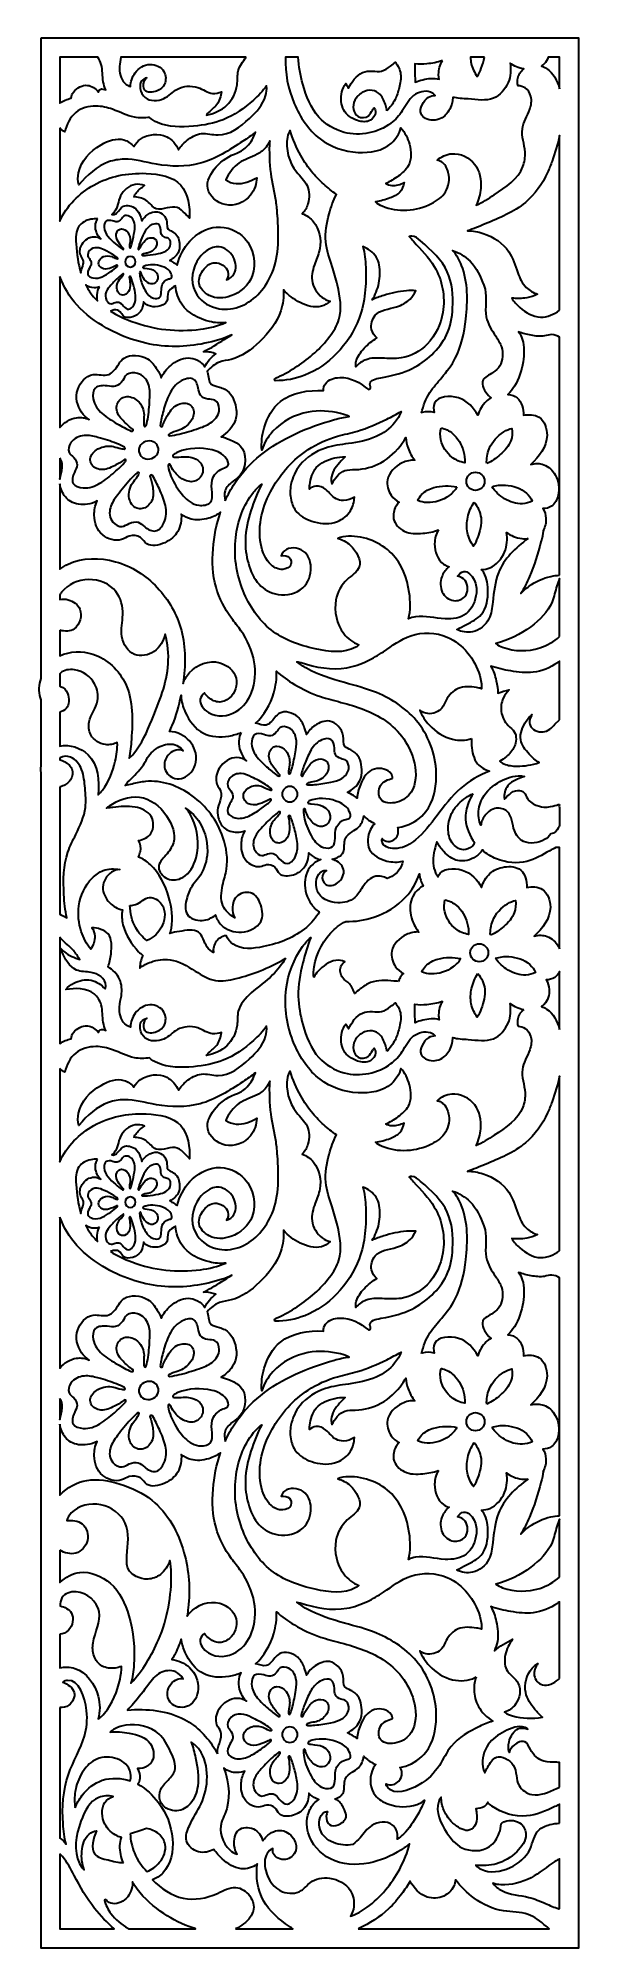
# Model space of a CAD drawing. Header units: centimetres. Extents: x 6.9 to 12, y -9 to 9.
import ezdxf

# ---------------------------------------------------------------- set-up
doc = ezdxf.new("R2010")
doc.units = ezdxf.units.CM
doc.header["$MEASUREMENT"] = 0
doc.layers.add('layer 1', color=7, linetype='Continuous')

msp = doc.modelspace()

# ---------------------------------------------------------------- linework, layer by layer
at = {"layer": 'layer 1', "color": 250, "lineweight": 30}
for points, knots in [([(6.89755, 9.00077), (6.89755, 9.00077), (11.96483, 9.00077), (11.96483, 9.00077), (11.96483, 9.00077), (11.96483, 9.00077), (11.96483, -9.00021), (11.96483, -9.00021), (11.96483, -9.00021), (11.96483, -9.00021), (6.89755, -9.00021), (6.89755, -9.00021), (6.89755, -9.00021), (6.89755, -9.00021), (6.89755, 2.08049), (6.89755, 2.08049), (6.89755, 2.08049), (6.89745, 2.08125), (6.89734, 2.082), (6.89725, 2.08275), (6.89725, 2.08275), (6.89495, 2.10027), (6.89516, 2.11785), (6.89755, 2.13508), (6.89755, 2.13508), (6.89755, 2.13508), (6.89755, 2.76389), (6.89755, 2.76389), (6.89755, 2.76389), (6.89534, 2.77005), (6.89335, 2.77628), (6.89158, 2.78252), (6.89158, 2.78252), (6.87418, 2.84397), (6.87825, 2.90733), (6.89755, 2.96572), (6.89755, 2.96572), (6.89755, 2.96572), (6.89755, 9.00077), (6.89755, 9.00077)], [0, 0, 0, 0, 0.09090909, 0.09090909, 0.09090909, 0.09090909, 0.18181818, 0.18181818, 0.18181818, 0.18181818, 0.27272727, 0.27272727, 0.27272727, 0.27272727, 0.36363636, 0.36363636, 0.36363636, 0.36363636, 0.45454545, 0.45454545, 0.45454545, 0.45454545, 0.54545455, 0.54545455, 0.54545455, 0.54545455, 0.63636364, 0.63636364, 0.63636364, 0.63636364, 0.72727273, 0.72727273, 0.72727273, 0.72727273, 0.81818182, 0.81818182, 0.81818182, 0.81818182, 1, 1, 1, 1]), ([(7.43502, 8.82076), (7.44967, 8.8004), (7.46084, 8.77721), (7.46763, 8.75337), (7.46763, 8.75337), (7.48282, 8.70007), (7.47621, 8.6435), (7.48618, 8.58952), (7.48618, 8.58952), (7.49098, 8.56353), (7.49963, 8.53813), (7.50983, 8.5137), (7.50983, 8.5137), (7.49376, 8.52071), (7.47185, 8.52689), (7.4574, 8.51773), (7.4574, 8.51773), (7.44941, 8.51267), (7.4437, 8.50292), (7.44127, 8.49354), (7.44127, 8.49354), (7.41555, 8.52433), (7.37847, 8.55155), (7.33843, 8.55605), (7.33843, 8.55605), (7.29012, 8.56147), (7.23751, 8.53381), (7.20736, 8.49354), (7.20736, 8.49354), (7.19422, 8.47599), (7.18535, 8.45604), (7.18316, 8.43506), (7.18316, 8.43506), (7.14782, 8.42645), (7.10833, 8.41144), (7.07756, 8.38928), (7.07756, 8.38928), (7.07756, 8.38928), (7.07756, 8.82076), (7.07756, 8.82076), (7.07756, 8.82076), (7.07756, 8.82076), (7.43502, 8.82076), (7.43502, 8.82076)], [0, 0, 0, 0, 0.08333333, 0.08333333, 0.08333333, 0.08333333, 0.16666667, 0.16666667, 0.16666667, 0.16666667, 0.25, 0.25, 0.25, 0.25, 0.33333333, 0.33333333, 0.33333333, 0.33333333, 0.41666667, 0.41666667, 0.41666667, 0.41666667, 0.5, 0.5, 0.5, 0.5, 0.58333333, 0.58333333, 0.58333333, 0.58333333, 0.66666667, 0.66666667, 0.66666667, 0.66666667, 0.75, 0.75, 0.75, 0.75, 0.83333333, 0.83333333, 0.83333333, 0.83333333, 1, 1, 1, 1]), ([(8.83395, 8.82076), (8.79883, 8.78274), (8.76992, 8.74035), (8.75863, 8.69326), (8.75863, 8.69326), (8.74862, 8.65148), (8.75248, 8.606), (8.74683, 8.56146), (8.74683, 8.56146), (8.73763, 8.48891), (8.70318, 8.41884), (8.65044, 8.36868), (8.65044, 8.36868), (8.59813, 8.31892), (8.52782, 8.28874), (8.45767, 8.27623), (8.45767, 8.27623), (8.4644, 8.28513), (8.47153, 8.29375), (8.4793, 8.3018), (8.4793, 8.3018), (8.50383, 8.32722), (8.5347, 8.34701), (8.55602, 8.37458), (8.55602, 8.37458), (8.58173, 8.40785), (8.59352, 8.45245), (8.5993, 8.49458), (8.5993, 8.49458), (8.57359, 8.48368), (8.54403, 8.47789), (8.51668, 8.48081), (8.51668, 8.48081), (8.46765, 8.48604), (8.4257, 8.51925), (8.37701, 8.53589), (8.37701, 8.53589), (8.31428, 8.55732), (8.24036, 8.55123), (8.18423, 8.52015), (8.18423, 8.52015), (8.13911, 8.49516), (8.10548, 8.45401), (8.05637, 8.43163), (8.05637, 8.43163), (8.00121, 8.40649), (7.92651, 8.40503), (7.88194, 8.44094), (7.88194, 8.44094), (7.85677, 8.46121), (7.84121, 8.4934), (7.83562, 8.52802), (7.83562, 8.52802), (7.8318, 8.55166), (7.83263, 8.57643), (7.84488, 8.59472), (7.84488, 8.59472), (7.8561, 8.61148), (7.87689, 8.62281), (7.89676, 8.62807), (7.89676, 8.62807), (7.88515, 8.61926), (7.87632, 8.60725), (7.87082, 8.59287), (7.87082, 8.59287), (7.86053, 8.56596), (7.86193, 8.5308), (7.87823, 8.51135), (7.87823, 8.51135), (7.90045, 8.48484), (7.95035, 8.48751), (7.9894, 8.50208), (7.9894, 8.50208), (8.02388, 8.51494), (8.04989, 8.53708), (8.06351, 8.56693), (8.06351, 8.56693), (8.07994, 8.60291), (8.07835, 8.65011), (8.05796, 8.68551), (8.05796, 8.68551), (8.03247, 8.72976), (7.97761, 8.7556), (7.9264, 8.75407), (7.9264, 8.75407), (7.87112, 8.75241), (7.82008, 8.71884), (7.78744, 8.6744), (7.78744, 8.6744), (7.7595, 8.63636), (7.74503, 8.59035), (7.74297, 8.5447), (7.74297, 8.5447), (7.72282, 8.54966), (7.70421, 8.56133), (7.68924, 8.5762), (7.68924, 8.5762), (7.64911, 8.61607), (7.63511, 8.67895), (7.63922, 8.73554), (7.63922, 8.73554), (7.64134, 8.76484), (7.64831, 8.79246), (7.65364, 8.82076), (7.65364, 8.82076), (7.65364, 8.82076), (8.83395, 8.82076), (8.83395, 8.82076)], [0, 0, 0, 0, 0.03571429, 0.03571429, 0.03571429, 0.03571429, 0.07142857, 0.07142857, 0.07142857, 0.07142857, 0.10714286, 0.10714286, 0.10714286, 0.10714286, 0.14285714, 0.14285714, 0.14285714, 0.14285714, 0.17857143, 0.17857143, 0.17857143, 0.17857143, 0.21428571, 0.21428571, 0.21428571, 0.21428571, 0.25, 0.25, 0.25, 0.25, 0.28571429, 0.28571429, 0.28571429, 0.28571429, 0.32142857, 0.32142857, 0.32142857, 0.32142857, 0.35714286, 0.35714286, 0.35714286, 0.35714286, 0.39285714, 0.39285714, 0.39285714, 0.39285714, 0.42857143, 0.42857143, 0.42857143, 0.42857143, 0.46428571, 0.46428571, 0.46428571, 0.46428571, 0.5, 0.5, 0.5, 0.5, 0.53571429, 0.53571429, 0.53571429, 0.53571429, 0.57142857, 0.57142857, 0.57142857, 0.57142857, 0.60714286, 0.60714286, 0.60714286, 0.60714286, 0.64285714, 0.64285714, 0.64285714, 0.64285714, 0.67857143, 0.67857143, 0.67857143, 0.67857143, 0.71428571, 0.71428571, 0.71428571, 0.71428571, 0.75, 0.75, 0.75, 0.75, 0.78571429, 0.78571429, 0.78571429, 0.78571429, 0.82142857, 0.82142857, 0.82142857, 0.82142857, 0.85714286, 0.85714286, 0.85714286, 0.85714286, 0.89285714, 0.89285714, 0.89285714, 0.89285714, 0.92857143, 0.92857143, 0.92857143, 0.92857143, 1, 1, 1, 1]), ([(10.7775, 8.44604), (10.82163, 8.43276), (10.87337, 8.43205), (10.92421, 8.42807), (10.92421, 8.42807), (11.00882, 8.42143), (11.09092, 8.40571), (11.16124, 8.43509), (11.16124, 8.43509), (11.22131, 8.46019), (11.2728, 8.51819), (11.29971, 8.58263), (11.29971, 8.58263), (11.32426, 8.64144), (11.32835, 8.70561), (11.31789, 8.7662), (11.31789, 8.7662), (11.35512, 8.73806), (11.39868, 8.71896), (11.44655, 8.71117), (11.44655, 8.71117), (11.41872, 8.68847), (11.39764, 8.65718), (11.38974, 8.62307), (11.38974, 8.62307), (11.38423, 8.59928), (11.38512, 8.57411), (11.39338, 8.5518), (11.39338, 8.5518), (11.41609, 8.55123), (11.43929, 8.54447), (11.45852, 8.53175), (11.45852, 8.53175), (11.48599, 8.5136), (11.50538, 8.48331), (11.51365, 8.45157), (11.51365, 8.45157), (11.52391, 8.4122), (11.51704, 8.37061), (11.50363, 8.3313), (11.50363, 8.3313), (11.48159, 8.26673), (11.44187, 8.20833), (11.43347, 8.14588), (11.43347, 8.14588), (11.42406, 8.07597), (11.4539, 8.00098), (11.45852, 7.92537), (11.45852, 7.92537), (11.46137, 7.87877), (11.45464, 7.83194), (11.43848, 7.79006), (11.43848, 7.79006), (11.39367, 7.67398), (11.27635, 7.59599), (11.16786, 7.52446), (11.16786, 7.52446), (11.11166, 7.4874), (11.05783, 7.45208), (10.99744, 7.42678), (10.99744, 7.42678), (11.0239, 7.47542), (11.03787, 7.53017), (11.04177, 7.58689), (11.04177, 7.58689), (11.0472, 7.66582), (11.03314, 7.74858), (10.98512, 7.81104), (10.98512, 7.81104), (10.93545, 7.87565), (10.84943, 7.91854), (10.76836, 7.91203), (10.76836, 7.91203), (10.71714, 7.90792), (10.66789, 7.88409), (10.63042, 7.85045), (10.63042, 7.85045), (10.64338, 7.84979), (10.65605, 7.84486), (10.66736, 7.83814), (10.66736, 7.83814), (10.70349, 7.81666), (10.72586, 7.77683), (10.73634, 7.73468), (10.73634, 7.73468), (10.75186, 7.67221), (10.74123, 7.60466), (10.70924, 7.5524), (10.70924, 7.5524), (10.67951, 7.50384), (10.63131, 7.46849), (10.57869, 7.44156), (10.57869, 7.44156), (10.43548, 7.36826), (10.25946, 7.3573), (10.11314, 7.41939), (10.11314, 7.41939), (10.08973, 7.42933), (10.06707, 7.44113), (10.05018, 7.45937), (10.05018, 7.45937), (10.09759, 7.465), (10.14331, 7.47789), (10.18876, 7.49553), (10.18876, 7.49553), (10.22221, 7.5085), (10.25551, 7.52406), (10.27914, 7.54975), (10.27914, 7.54975), (10.30151, 7.57406), (10.31522, 7.60745), (10.32132, 7.64013), (10.32132, 7.64013), (10.2853, 7.62229), (10.24423, 7.60933), (10.20383, 7.61302), (10.20383, 7.61302), (10.18371, 7.61486), (10.16376, 7.62082), (10.14658, 7.6311), (10.14658, 7.6311), (10.1884, 7.64895), (10.22662, 7.67289), (10.26408, 7.70038), (10.26408, 7.70038), (10.30211, 7.7283), (10.33935, 7.75989), (10.36048, 7.7998), (10.36048, 7.7998), (10.39132, 7.85804), (10.38787, 7.93401), (10.36952, 8.00165), (10.36952, 8.00165), (10.35387, 8.05937), (10.32736, 8.11103), (10.28986, 8.15459), (10.28986, 8.15459), (10.27502, 8.10006), (10.24274, 8.04832), (10.20031, 8.01066), (10.20031, 8.01066), (10.11892, 7.93841), (10.00019, 7.91794), (9.88686, 7.9243), (9.88686, 7.9243), (9.75425, 7.93173), (9.62903, 7.97589), (9.52862, 8.05223), (9.52862, 8.05223), (9.41988, 8.13493), (9.34026, 8.25537), (9.28554, 8.38487), (9.28554, 8.38487), (9.22688, 8.52369), (9.19684, 8.67291), (9.20221, 8.82076), (9.20221, 8.82076), (9.20221, 8.82076), (9.32345, 8.82076), (9.32345, 8.82076), (9.32345, 8.82076), (9.32656, 8.73607), (9.34337, 8.65195), (9.36635, 8.56817), (9.36635, 8.56817), (9.39735, 8.45515), (9.43957, 8.34275), (9.51689, 8.25739), (9.51689, 8.25739), (9.5792, 8.18859), (9.66429, 8.13735), (9.755, 8.11335), (9.755, 8.11335), (9.83072, 8.09331), (9.91035, 8.09224), (9.98723, 8.10747), (9.98723, 8.10747), (10.06285, 8.12245), (10.1358, 8.1532), (10.19633, 8.19964), (10.19633, 8.19964), (10.23798, 8.23159), (10.27374, 8.27097), (10.30289, 8.31523), (10.30289, 8.31523), (10.33634, 8.36601), (10.36107, 8.42322), (10.40987, 8.46045), (10.40987, 8.46045), (10.45343, 8.49368), (10.51615, 8.51098), (10.56768, 8.4923), (10.56768, 8.4923), (10.58495, 8.48604), (10.60097, 8.47574), (10.61201, 8.46154), (10.61201, 8.46154), (10.59043, 8.4613), (10.56811, 8.45525), (10.54958, 8.44435), (10.54958, 8.44435), (10.52274, 8.42856), (10.50385, 8.4026), (10.48987, 8.37197), (10.48987, 8.37197), (10.47709, 8.34398), (10.4684, 8.31208), (10.47901, 8.28691), (10.47901, 8.28691), (10.48637, 8.26945), (10.50303, 8.25521), (10.52154, 8.24529), (10.52154, 8.24529), (10.56571, 8.22161), (10.62042, 8.22251), (10.66359, 8.24349), (10.66359, 8.24349), (10.70092, 8.26162), (10.72962, 8.29478), (10.74954, 8.33125), (10.74954, 8.33125), (10.76078, 8.35182), (10.76922, 8.37344), (10.7738, 8.39613), (10.7738, 8.39613), (10.77709, 8.41242), (10.77838, 8.42926), (10.7775, 8.44604)], [0, 0, 0, 0, 0.01724138, 0.01724138, 0.01724138, 0.01724138, 0.03448276, 0.03448276, 0.03448276, 0.03448276, 0.05172414, 0.05172414, 0.05172414, 0.05172414, 0.06896552, 0.06896552, 0.06896552, 0.06896552, 0.0862069, 0.0862069, 0.0862069, 0.0862069, 0.10344828, 0.10344828, 0.10344828, 0.10344828, 0.12068966, 0.12068966, 0.12068966, 0.12068966, 0.13793103, 0.13793103, 0.13793103, 0.13793103, 0.15517241, 0.15517241, 0.15517241, 0.15517241, 0.17241379, 0.17241379, 0.17241379, 0.17241379, 0.18965517, 0.18965517, 0.18965517, 0.18965517, 0.20689655, 0.20689655, 0.20689655, 0.20689655, 0.22413793, 0.22413793, 0.22413793, 0.22413793, 0.24137931, 0.24137931, 0.24137931, 0.24137931, 0.25862069, 0.25862069, 0.25862069, 0.25862069, 0.27586207, 0.27586207, 0.27586207, 0.27586207, 0.29310345, 0.29310345, 0.29310345, 0.29310345, 0.31034483, 0.31034483, 0.31034483, 0.31034483, 0.32758621, 0.32758621, 0.32758621, 0.32758621, 0.34482759, 0.34482759, 0.34482759, 0.34482759, 0.36206897, 0.36206897, 0.36206897, 0.36206897, 0.37931034, 0.37931034, 0.37931034, 0.37931034, 0.39655172, 0.39655172, 0.39655172, 0.39655172, 0.4137931, 0.4137931, 0.4137931, 0.4137931, 0.43103448, 0.43103448, 0.43103448, 0.43103448, 0.44827586, 0.44827586, 0.44827586, 0.44827586, 0.46551724, 0.46551724, 0.46551724, 0.46551724, 0.48275862, 0.48275862, 0.48275862, 0.48275862, 0.5, 0.5, 0.5, 0.5, 0.51724138, 0.51724138, 0.51724138, 0.51724138, 0.53448276, 0.53448276, 0.53448276, 0.53448276, 0.55172414, 0.55172414, 0.55172414, 0.55172414, 0.56896552, 0.56896552, 0.56896552, 0.56896552, 0.5862069, 0.5862069, 0.5862069, 0.5862069, 0.60344828, 0.60344828, 0.60344828, 0.60344828, 0.62068966, 0.62068966, 0.62068966, 0.62068966, 0.63793103, 0.63793103, 0.63793103, 0.63793103, 0.65517241, 0.65517241, 0.65517241, 0.65517241, 0.67241379, 0.67241379, 0.67241379, 0.67241379, 0.68965517, 0.68965517, 0.68965517, 0.68965517, 0.70689655, 0.70689655, 0.70689655, 0.70689655, 0.72413793, 0.72413793, 0.72413793, 0.72413793, 0.74137931, 0.74137931, 0.74137931, 0.74137931, 0.75862069, 0.75862069, 0.75862069, 0.75862069, 0.77586207, 0.77586207, 0.77586207, 0.77586207, 0.79310345, 0.79310345, 0.79310345, 0.79310345, 0.81034483, 0.81034483, 0.81034483, 0.81034483, 0.82758621, 0.82758621, 0.82758621, 0.82758621, 0.84482759, 0.84482759, 0.84482759, 0.84482759, 0.86206897, 0.86206897, 0.86206897, 0.86206897, 0.87931034, 0.87931034, 0.87931034, 0.87931034, 0.89655172, 0.89655172, 0.89655172, 0.89655172, 0.9137931, 0.9137931, 0.9137931, 0.9137931, 0.93103448, 0.93103448, 0.93103448, 0.93103448, 0.94827586, 0.94827586, 0.94827586, 0.94827586, 0.96551724, 0.96551724, 0.96551724, 0.96551724, 1, 1, 1, 1]), ([(11.07583, 8.82076), (11.06972, 8.78552), (11.05845, 8.75056), (11.0459, 8.71685), (11.0459, 8.71685), (11.03573, 8.68953), (11.02473, 8.66302), (11.00936, 8.63872), (11.00936, 8.63872), (10.9821, 8.67561), (10.96139, 8.71866), (10.95195, 8.76372), (10.95195, 8.76372), (10.94802, 8.78248), (10.94604, 8.80158), (10.94574, 8.82076), (10.94574, 8.82076), (10.94574, 8.82076), (11.07583, 8.82076), (11.07583, 8.82076)], [0, 0, 0, 0, 0.16666667, 0.16666667, 0.16666667, 0.16666667, 0.33333333, 0.33333333, 0.33333333, 0.33333333, 0.5, 0.5, 0.5, 0.5, 0.66666667, 0.66666667, 0.66666667, 0.66666667, 1, 1, 1, 1]), ([(11.78482, 8.52299), (11.76309, 8.59943), (11.72672, 8.67319), (11.66181, 8.71486), (11.66181, 8.71486), (11.64712, 8.72429), (11.63096, 8.73207), (11.61405, 8.73777), (11.61405, 8.73777), (11.6234, 8.7437), (11.63204, 8.75056), (11.63973, 8.75843), (11.63973, 8.75843), (11.65636, 8.77544), (11.66859, 8.79712), (11.67642, 8.82076), (11.67642, 8.82076), (11.67642, 8.82076), (11.78482, 8.82076), (11.78482, 8.82076), (11.78482, 8.82076), (11.78482, 8.82076), (11.78482, 8.52299), (11.78482, 8.52299)], [0, 0, 0, 0, 0.14285714, 0.14285714, 0.14285714, 0.14285714, 0.28571429, 0.28571429, 0.28571429, 0.28571429, 0.42857143, 0.42857143, 0.42857143, 0.42857143, 0.57142857, 0.57142857, 0.57142857, 0.57142857, 0.71428571, 0.71428571, 0.71428571, 0.71428571, 1, 1, 1, 1]), ([(10.15767, 8.31606), (10.18786, 8.3476), (10.21493, 8.38333), (10.23436, 8.42226), (10.23436, 8.42226), (10.25152, 8.45663), (10.26273, 8.49349), (10.27271, 8.53141), (10.27271, 8.53141), (10.28424, 8.57518), (10.29413, 8.62035), (10.28746, 8.66415), (10.28746, 8.66415), (10.28147, 8.70355), (10.26207, 8.74183), (10.23731, 8.7733), (10.23731, 8.7733), (10.22361, 8.7603), (10.20855, 8.7493), (10.19307, 8.7379), (10.19307, 8.7379), (10.16636, 8.71825), (10.13837, 8.69746), (10.10752, 8.6907), (10.10752, 8.6907), (10.08049, 8.68479), (10.05127, 8.68964), (10.02197, 8.6907), (10.02197, 8.6907), (9.98924, 8.69189), (9.95641, 8.68834), (9.92757, 8.67595), (9.92757, 8.67595), (9.86826, 8.65048), (9.82581, 8.58764), (9.79777, 8.52845), (9.79777, 8.52845), (9.78892, 8.54321), (9.78007, 8.55795), (9.77122, 8.57271), (9.77122, 8.57271), (9.75322, 8.5499), (9.74164, 8.52266), (9.73456, 8.49363), (9.73456, 8.49363), (9.72061, 8.43646), (9.72409, 8.37235), (9.75192, 8.32286), (9.75192, 8.32286), (9.77832, 8.27592), (9.82662, 8.24213), (9.88161, 8.22443), (9.88161, 8.22443), (9.92235, 8.2113), (9.96676, 8.20701), (10.0022, 8.22777), (10.0022, 8.22777), (10.02813, 8.24296), (10.04926, 8.27156), (10.05078, 8.30147), (10.05078, 8.30147), (10.05155, 8.31676), (10.0472, 8.33239), (10.03905, 8.34502), (10.03905, 8.34502), (10.03335, 8.33786), (10.02752, 8.33083), (10.0223, 8.32325), (10.0223, 8.32325), (10.00978, 8.30502), (10.00086, 8.28354), (9.98378, 8.26965), (9.98378, 8.26965), (9.95855, 8.24913), (9.91552, 8.24516), (9.88663, 8.26128), (9.88663, 8.26128), (9.86254, 8.27471), (9.84828, 8.3021), (9.84308, 8.32995), (9.84308, 8.32995), (9.83757, 8.35947), (9.84223, 8.38951), (9.85481, 8.41537), (9.85481, 8.41537), (9.86949, 8.44557), (9.89495, 8.47009), (9.92515, 8.48739), (9.92515, 8.48739), (9.95453, 8.50423), (9.9884, 8.51424), (10.02062, 8.50917), (10.02062, 8.50917), (10.04826, 8.50482), (10.07468, 8.48938), (10.09432, 8.46897), (10.09432, 8.46897), (10.12237, 8.43983), (10.13661, 8.40057), (10.14792, 8.36177), (10.14792, 8.36177), (10.15234, 8.34664), (10.15631, 8.33158), (10.15767, 8.31606)], [0, 0, 0, 0, 0.03703704, 0.03703704, 0.03703704, 0.03703704, 0.07407407, 0.07407407, 0.07407407, 0.07407407, 0.11111111, 0.11111111, 0.11111111, 0.11111111, 0.14814815, 0.14814815, 0.14814815, 0.14814815, 0.18518519, 0.18518519, 0.18518519, 0.18518519, 0.22222222, 0.22222222, 0.22222222, 0.22222222, 0.25925926, 0.25925926, 0.25925926, 0.25925926, 0.2962963, 0.2962963, 0.2962963, 0.2962963, 0.33333333, 0.33333333, 0.33333333, 0.33333333, 0.37037037, 0.37037037, 0.37037037, 0.37037037, 0.40740741, 0.40740741, 0.40740741, 0.40740741, 0.44444444, 0.44444444, 0.44444444, 0.44444444, 0.48148148, 0.48148148, 0.48148148, 0.48148148, 0.51851852, 0.51851852, 0.51851852, 0.51851852, 0.55555556, 0.55555556, 0.55555556, 0.55555556, 0.59259259, 0.59259259, 0.59259259, 0.59259259, 0.62962963, 0.62962963, 0.62962963, 0.62962963, 0.66666667, 0.66666667, 0.66666667, 0.66666667, 0.7037037, 0.7037037, 0.7037037, 0.7037037, 0.74074074, 0.74074074, 0.74074074, 0.74074074, 0.77777778, 0.77777778, 0.77777778, 0.77777778, 0.81481481, 0.81481481, 0.81481481, 0.81481481, 0.85185185, 0.85185185, 0.85185185, 0.85185185, 0.88888889, 0.88888889, 0.88888889, 0.88888889, 0.92592593, 0.92592593, 0.92592593, 0.92592593, 1, 1, 1, 1]), ([(10.68026, 8.78908), (10.65724, 8.75082), (10.64493, 8.70676), (10.64493, 8.65992), (10.64493, 8.65992), (10.64493, 8.64472), (10.64622, 8.62923), (10.64876, 8.61388), (10.64876, 8.61388), (10.60037, 8.62926), (10.54683, 8.62079), (10.49653, 8.60886), (10.49653, 8.60886), (10.47156, 8.60295), (10.44738, 8.59617), (10.42482, 8.58496), (10.42482, 8.58496), (10.42204, 8.62713), (10.42035, 8.66938), (10.42004, 8.71165), (10.42004, 8.71165), (10.41992, 8.72764), (10.42, 8.74363), (10.42031, 8.75961), (10.42031, 8.75961), (10.45746, 8.75345), (10.49622, 8.75519), (10.53422, 8.75883), (10.53422, 8.75883), (10.5846, 8.76367), (10.63364, 8.77185), (10.68026, 8.78908)], [0, 0, 0, 0, 0.11111111, 0.11111111, 0.11111111, 0.11111111, 0.22222222, 0.22222222, 0.22222222, 0.22222222, 0.33333333, 0.33333333, 0.33333333, 0.33333333, 0.44444444, 0.44444444, 0.44444444, 0.44444444, 0.55555556, 0.55555556, 0.55555556, 0.55555556, 0.66666667, 0.66666667, 0.66666667, 0.66666667, 0.77777778, 0.77777778, 0.77777778, 0.77777778, 1, 1, 1, 1]), ([(7.07756, 8.15488), (7.09109, 8.13915), (7.10639, 8.12629), (7.12469, 8.11847), (7.12469, 8.11847), (7.14016, 8.18626), (7.17346, 8.25596), (7.22752, 8.29996), (7.22752, 8.29996), (7.27909, 8.34192), (7.34956, 8.36049), (7.41707, 8.36045), (7.41707, 8.36045), (7.47142, 8.36042), (7.52386, 8.34832), (7.57436, 8.3302), (7.57436, 8.3302), (7.64333, 8.30545), (7.70868, 8.26945), (7.78004, 8.25559), (7.78004, 8.25559), (7.82656, 8.24656), (7.87565, 8.24695), (7.92268, 8.25393), (7.92268, 8.25393), (7.9433, 8.23337), (7.96923, 8.21846), (7.99608, 8.20658), (7.99608, 8.20658), (8.10146, 8.15995), (8.22094, 8.15991), (8.33702, 8.17107), (8.33702, 8.17107), (8.43389, 8.18038), (8.52838, 8.1975), (8.61639, 8.23263), (8.61639, 8.23263), (8.72065, 8.27423), (8.81582, 8.3411), (8.90051, 8.4173), (8.90051, 8.4173), (8.94635, 8.45855), (8.98912, 8.50253), (9.02482, 8.55216), (9.02482, 8.55216), (9.029, 8.52018), (9.02447, 8.48683), (9.01519, 8.4559), (9.01519, 8.4559), (8.99024, 8.37264), (8.93095, 8.30699), (8.86359, 8.24413), (8.86359, 8.24413), (8.77707, 8.1634), (8.67724, 8.08728), (8.56741, 8.08861), (8.56741, 8.08861), (8.51576, 8.08923), (8.46189, 8.10698), (8.4106, 8.10133), (8.4106, 8.10133), (8.35992, 8.09573), (8.31174, 8.06728), (8.27073, 8.03351), (8.27073, 8.03351), (8.24065, 8.00873), (8.21441, 7.98109), (8.19444, 7.94875), (8.19444, 7.94875), (8.17254, 7.99923), (8.13422, 8.04637), (8.08425, 8.07166), (8.08425, 8.07166), (8.00956, 8.10944), (7.90886, 8.09839), (7.83843, 8.05047), (7.83843, 8.05047), (7.811, 8.0318), (7.78816, 8.00755), (7.77485, 7.97842), (7.77485, 7.97842), (7.75154, 8.00793), (7.71748, 8.03129), (7.68161, 8.04199), (7.68161, 8.04199), (7.61134, 8.06296), (7.53412, 8.03538), (7.46546, 7.99537), (7.46546, 7.99537), (7.36063, 7.93428), (7.27571, 7.84423), (7.25354, 7.73259), (7.25354, 7.73259), (7.24603, 7.69473), (7.24573, 7.65438), (7.25778, 7.61816), (7.25778, 7.61816), (7.33339, 7.70854), (7.42609, 7.79498), (7.53751, 7.83431), (7.53751, 7.83431), (7.58363, 7.85059), (7.63296, 7.8588), (7.68161, 7.85974), (7.68161, 7.85974), (7.78426, 7.86172), (7.88391, 7.83132), (7.98677, 7.81312), (7.98677, 7.81312), (8.12378, 7.78887), (8.26649, 7.78625), (8.39788, 7.8216), (8.39788, 7.8216), (8.54264, 7.86054), (8.67368, 7.94556), (8.80052, 8.02927), (8.80052, 8.02927), (8.84135, 8.05622), (8.88174, 8.08304), (8.91919, 8.11404), (8.91919, 8.11404), (8.90311, 8.06602), (8.87834, 8.01937), (8.8429, 7.98265), (8.8429, 7.98265), (8.81658, 7.95537), (8.78437, 7.93357), (8.74966, 7.91908), (8.74966, 7.91908), (8.6743, 7.89361), (8.60686, 7.85118), (8.55046, 7.78769), (8.55046, 7.78769), (8.49875, 7.72948), (8.45633, 7.65355), (8.46993, 7.58425), (8.46993, 7.58425), (8.48392, 7.51301), (8.55712, 7.44877), (8.63522, 7.43167), (8.63522, 7.43167), (8.72324, 7.41241), (8.81749, 7.453), (8.87257, 7.52068), (8.87257, 7.52068), (8.91073, 7.56757), (8.93008, 7.62746), (8.93191, 7.68597), (8.93191, 7.68597), (8.87372, 7.65169), (8.80484, 7.62482), (8.73694, 7.63088), (8.73694, 7.63088), (8.70235, 7.63396), (8.66802, 7.64559), (8.63946, 7.66478), (8.63946, 7.66478), (8.66987, 7.72605), (8.71097, 7.78758), (8.76661, 7.82584), (8.76661, 7.82584), (8.8175, 7.86082), (8.88055, 7.87633), (8.93614, 7.90636), (8.93614, 7.90636), (8.9683, 7.92374), (8.99796, 7.94597), (9.02091, 7.97418), (9.02091, 7.97418), (9.03536, 7.99193), (9.04715, 8.01206), (9.05482, 8.03351), (9.05482, 8.03351), (9.05218, 7.93033), (9.05323, 7.82633), (9.06753, 7.72412), (9.06753, 7.72412), (9.07986, 7.63602), (9.10202, 7.54925), (9.11415, 7.46134), (9.11415, 7.46134), (9.12015, 7.41786), (9.1237, 7.37411), (9.12687, 7.32996), (9.12687, 7.32996), (9.13995, 7.1477), (9.14663, 6.9587), (9.07601, 6.78745), (9.07601, 6.78745), (9.02106, 6.65422), (8.9193, 6.53173), (8.78776, 6.47659), (8.78776, 6.47659), (8.72184, 6.44895), (8.64844, 6.43824), (8.57685, 6.45106), (8.57685, 6.45106), (8.49513, 6.46569), (8.41577, 6.51099), (8.37048, 6.57845), (8.37048, 6.57845), (8.31147, 6.66632), (8.31028, 6.79178), (8.36793, 6.89439), (8.36793, 6.89439), (8.41422, 6.97677), (8.49844, 7.04443), (8.5794, 7.03452), (8.5794, 7.03452), (8.63064, 7.02825), (8.68056, 6.99091), (8.70934, 6.94025), (8.70934, 6.94025), (8.73861, 6.88873), (8.74601, 6.82342), (8.71699, 6.77718), (8.71699, 6.77718), (8.7015, 6.7525), (8.67562, 6.73325), (8.64819, 6.72368), (8.64819, 6.72368), (8.66066, 6.7463), (8.66728, 6.77479), (8.66093, 6.80011), (8.66093, 6.80011), (8.64861, 6.8493), (8.58737, 6.88652), (8.53609, 6.88419), (8.53609, 6.88419), (8.49678, 6.88241), (8.46333, 6.85738), (8.43672, 6.82559), (8.43672, 6.82559), (8.4035, 6.78589), (8.38097, 6.73563), (8.389, 6.68967), (8.389, 6.68967), (8.39725, 6.64248), (8.43772, 6.59982), (8.48368, 6.57606), (8.48368, 6.57606), (8.54759, 6.54301), (8.62213, 6.54652), (8.68926, 6.57065), (8.68926, 6.57065), (8.77921, 6.60298), (8.85586, 6.67233), (8.88943, 6.76), (8.88943, 6.76), (8.93345, 6.87494), (8.90342, 7.02136), (8.81828, 7.11421), (8.81828, 7.11421), (8.75111, 7.18747), (8.64963, 7.22738), (8.55361, 7.22008), (8.55361, 7.22008), (8.4579, 7.21281), (8.36761, 7.15864), (8.30217, 7.08774), (8.30217, 7.08774), (8.24334, 7.02402), (8.20458, 6.94678), (8.18349, 6.86169), (8.18349, 6.86169), (8.17395, 6.86996), (8.16321, 6.8771), (8.1525, 6.88395), (8.1525, 6.88395), (8.13991, 6.892), (8.12736, 6.89965), (8.11379, 6.90545), (8.11379, 6.90545), (8.14507, 6.92214), (8.17556, 6.94682), (8.19141, 6.97813), (8.19141, 6.97813), (8.20275, 7.00053), (8.2066, 7.02631), (8.2057, 7.05285), (8.2057, 7.05285), (8.20429, 7.09428), (8.1913, 7.13752), (8.16064, 7.16273), (8.16064, 7.16273), (8.15243, 7.1683), (8.14467, 7.17404), (8.13564, 7.17887), (8.13564, 7.17887), (8.12201, 7.18616), (8.1055, 7.19139), (8.09683, 7.20151), (8.09683, 7.20151), (8.08332, 7.21728), (8.08884, 7.24495), (8.08497, 7.27051), (8.08497, 7.27051), (8.07784, 7.31758), (8.03884, 7.35753), (7.99656, 7.36431), (7.99656, 7.36431), (7.96523, 7.36934), (7.9321, 7.35614), (7.90492, 7.33736), (7.90492, 7.33736), (7.88191, 7.32146), (7.86316, 7.30154), (7.84993, 7.27806), (7.84993, 7.27806), (7.84688, 7.29437), (7.84113, 7.31002), (7.83484, 7.3255), (7.83484, 7.3255), (7.82485, 7.35005), (7.81348, 7.37419), (7.79279, 7.39234), (7.79279, 7.39234), (7.76166, 7.41966), (7.70945, 7.43346), (7.67635, 7.41606), (7.67635, 7.41606), (7.65235, 7.40345), (7.63839, 7.37445), (7.61597, 7.35461), (7.61597, 7.35461), (7.60818, 7.34771), (7.59936, 7.34192), (7.5901, 7.33951), (7.5901, 7.33951), (7.58265, 7.33758), (7.57493, 7.33783), (7.56704, 7.33915), (7.56704, 7.33915), (7.57579, 7.34597), (7.5837, 7.35366), (7.59034, 7.36208), (7.59034, 7.36208), (7.62334, 7.40392), (7.62492, 7.46359), (7.64947, 7.51412), (7.64947, 7.51412), (7.67571, 7.56815), (7.72822, 7.61175), (7.78672, 7.6218), (7.78672, 7.6218), (7.81667, 7.62696), (7.84819, 7.62331), (7.8754, 7.61125), (7.8754, 7.61125), (7.84723, 7.59323), (7.82061, 7.57184), (7.79939, 7.54579), (7.79939, 7.54579), (7.78935, 7.53347), (7.78051, 7.5201), (7.77405, 7.50567), (7.77405, 7.50567), (7.81337, 7.50259), (7.85497, 7.49661), (7.88807, 7.47399), (7.88807, 7.47399), (7.92331, 7.44992), (7.94891, 7.407), (7.98521, 7.39376), (7.98521, 7.39376), (8.01506, 7.38286), (8.05215, 7.39205), (8.08867, 7.40009), (8.08867, 7.40009), (8.12218, 7.40747), (8.15519, 7.41388), (8.18369, 7.40432), (8.18369, 7.40432), (8.21166, 7.39492), (8.23526, 7.37013), (8.2576, 7.3473), (8.2576, 7.3473), (8.2719, 7.33268), (8.28569, 7.31885), (8.29772, 7.30296), (8.29772, 7.30296), (8.30572, 7.41069), (8.28568, 7.5396), (8.21609, 7.61658), (8.21609, 7.61658), (8.1425, 7.69799), (8.01349, 7.72133), (7.89135, 7.72605), (7.89135, 7.72605), (7.7115, 7.73299), (7.54653, 7.69953), (7.39876, 7.61658), (7.39876, 7.61658), (7.26161, 7.5396), (7.13929, 7.41997), (7.07756, 7.27551), (7.07756, 7.27551), (7.07756, 7.27551), (7.07756, 8.15488), (7.07756, 8.15488)], [0, 0, 0, 0, 0.00990099, 0.00990099, 0.00990099, 0.00990099, 0.01980198, 0.01980198, 0.01980198, 0.01980198, 0.02970297, 0.02970297, 0.02970297, 0.02970297, 0.03960396, 0.03960396, 0.03960396, 0.03960396, 0.04950495, 0.04950495, 0.04950495, 0.04950495, 0.05940594, 0.05940594, 0.05940594, 0.05940594, 0.06930693, 0.06930693, 0.06930693, 0.06930693, 0.07920792, 0.07920792, 0.07920792, 0.07920792, 0.08910891, 0.08910891, 0.08910891, 0.08910891, 0.0990099, 0.0990099, 0.0990099, 0.0990099, 0.10891089, 0.10891089, 0.10891089, 0.10891089, 0.11881188, 0.11881188, 0.11881188, 0.11881188, 0.12871287, 0.12871287, 0.12871287, 0.12871287, 0.13861386, 0.13861386, 0.13861386, 0.13861386, 0.14851485, 0.14851485, 0.14851485, 0.14851485, 0.15841584, 0.15841584, 0.15841584, 0.15841584, 0.16831683, 0.16831683, 0.16831683, 0.16831683, 0.17821782, 0.17821782, 0.17821782, 0.17821782, 0.18811881, 0.18811881, 0.18811881, 0.18811881, 0.1980198, 0.1980198, 0.1980198, 0.1980198, 0.20792079, 0.20792079, 0.20792079, 0.20792079, 0.21782178, 0.21782178, 0.21782178, 0.21782178, 0.22772277, 0.22772277, 0.22772277, 0.22772277, 0.23762376, 0.23762376, 0.23762376, 0.23762376, 0.24752475, 0.24752475, 0.24752475, 0.24752475, 0.25742574, 0.25742574, 0.25742574, 0.25742574, 0.26732673, 0.26732673, 0.26732673, 0.26732673, 0.27722772, 0.27722772, 0.27722772, 0.27722772, 0.28712871, 0.28712871, 0.28712871, 0.28712871, 0.2970297, 0.2970297, 0.2970297, 0.2970297, 0.30693069, 0.30693069, 0.30693069, 0.30693069, 0.31683168, 0.31683168, 0.31683168, 0.31683168, 0.32673267, 0.32673267, 0.32673267, 0.32673267, 0.33663366, 0.33663366, 0.33663366, 0.33663366, 0.34653465, 0.34653465, 0.34653465, 0.34653465, 0.35643564, 0.35643564, 0.35643564, 0.35643564, 0.36633663, 0.36633663, 0.36633663, 0.36633663, 0.37623762, 0.37623762, 0.37623762, 0.37623762, 0.38613861, 0.38613861, 0.38613861, 0.38613861, 0.3960396, 0.3960396, 0.3960396, 0.3960396, 0.40594059, 0.40594059, 0.40594059, 0.40594059, 0.41584158, 0.41584158, 0.41584158, 0.41584158, 0.42574257, 0.42574257, 0.42574257, 0.42574257, 0.43564356, 0.43564356, 0.43564356, 0.43564356, 0.44554455, 0.44554455, 0.44554455, 0.44554455, 0.45544554, 0.45544554, 0.45544554, 0.45544554, 0.46534653, 0.46534653, 0.46534653, 0.46534653, 0.47524752, 0.47524752, 0.47524752, 0.47524752, 0.48514851, 0.48514851, 0.48514851, 0.48514851, 0.4950495, 0.4950495, 0.4950495, 0.4950495, 0.5049505, 0.5049505, 0.5049505, 0.5049505, 0.51485149, 0.51485149, 0.51485149, 0.51485149, 0.52475248, 0.52475248, 0.52475248, 0.52475248, 0.53465347, 0.53465347, 0.53465347, 0.53465347, 0.54455446, 0.54455446, 0.54455446, 0.54455446, 0.55445545, 0.55445545, 0.55445545, 0.55445545, 0.56435644, 0.56435644, 0.56435644, 0.56435644, 0.57425743, 0.57425743, 0.57425743, 0.57425743, 0.58415842, 0.58415842, 0.58415842, 0.58415842, 0.59405941, 0.59405941, 0.59405941, 0.59405941, 0.6039604, 0.6039604, 0.6039604, 0.6039604, 0.61386139, 0.61386139, 0.61386139, 0.61386139, 0.62376238, 0.62376238, 0.62376238, 0.62376238, 0.63366337, 0.63366337, 0.63366337, 0.63366337, 0.64356436, 0.64356436, 0.64356436, 0.64356436, 0.65346535, 0.65346535, 0.65346535, 0.65346535, 0.66336634, 0.66336634, 0.66336634, 0.66336634, 0.67326733, 0.67326733, 0.67326733, 0.67326733, 0.68316832, 0.68316832, 0.68316832, 0.68316832, 0.69306931, 0.69306931, 0.69306931, 0.69306931, 0.7029703, 0.7029703, 0.7029703, 0.7029703, 0.71287129, 0.71287129, 0.71287129, 0.71287129, 0.72277228, 0.72277228, 0.72277228, 0.72277228, 0.73267327, 0.73267327, 0.73267327, 0.73267327, 0.74257426, 0.74257426, 0.74257426, 0.74257426, 0.75247525, 0.75247525, 0.75247525, 0.75247525, 0.76237624, 0.76237624, 0.76237624, 0.76237624, 0.77227723, 0.77227723, 0.77227723, 0.77227723, 0.78217822, 0.78217822, 0.78217822, 0.78217822, 0.79207921, 0.79207921, 0.79207921, 0.79207921, 0.8019802, 0.8019802, 0.8019802, 0.8019802, 0.81188119, 0.81188119, 0.81188119, 0.81188119, 0.82178218, 0.82178218, 0.82178218, 0.82178218, 0.83168317, 0.83168317, 0.83168317, 0.83168317, 0.84158416, 0.84158416, 0.84158416, 0.84158416, 0.85148515, 0.85148515, 0.85148515, 0.85148515, 0.86138614, 0.86138614, 0.86138614, 0.86138614, 0.87128713, 0.87128713, 0.87128713, 0.87128713, 0.88118812, 0.88118812, 0.88118812, 0.88118812, 0.89108911, 0.89108911, 0.89108911, 0.89108911, 0.9009901, 0.9009901, 0.9009901, 0.9009901, 0.91089109, 0.91089109, 0.91089109, 0.91089109, 0.92079208, 0.92079208, 0.92079208, 0.92079208, 0.93069307, 0.93069307, 0.93069307, 0.93069307, 0.94059406, 0.94059406, 0.94059406, 0.94059406, 0.95049505, 0.95049505, 0.95049505, 0.95049505, 0.96039604, 0.96039604, 0.96039604, 0.96039604, 0.97029703, 0.97029703, 0.97029703, 0.97029703, 0.98019802, 0.98019802, 0.98019802, 0.98019802, 1, 1, 1, 1]), ([(8.63357, 4.63921), (8.63128, 4.6714), (8.62509, 4.70503), (8.63433, 4.73474), (8.63433, 4.73474), (8.64485, 4.76856), (8.67535, 4.79732), (8.70654, 4.82196), (8.70654, 4.82196), (8.73145, 4.84164), (8.75679, 4.8587), (8.77626, 4.88157), (8.77626, 4.88157), (8.83903, 4.95529), (8.84079, 5.08939), (8.77676, 5.15736), (8.77676, 5.15736), (8.75007, 5.1857), (8.71195, 5.20254), (8.67419, 5.21784), (8.67419, 5.21784), (8.64925, 5.22794), (8.62448, 5.23737), (8.59821, 5.2434), (8.59821, 5.2434), (8.6524, 5.28042), (8.70346, 5.33077), (8.7261, 5.38824), (8.7261, 5.38824), (8.7423, 5.42935), (8.74395, 5.4741), (8.73668, 5.51878), (8.73668, 5.51878), (8.72532, 5.58854), (8.69221, 5.65813), (8.63032, 5.69223), (8.63032, 5.69223), (8.61399, 5.69935), (8.59845, 5.70689), (8.58077, 5.71254), (8.58077, 5.71254), (8.55407, 5.72107), (8.52249, 5.72528), (8.50435, 5.73999), (8.50435, 5.73999), (8.47609, 5.76291), (8.48044, 5.81131), (8.46789, 5.85352), (8.46789, 5.85352), (8.46712, 5.85611), (8.46628, 5.85867), (8.46538, 5.86122), (8.46538, 5.86122), (8.49812, 5.89752), (8.53622, 5.92994), (8.58026, 5.94687), (8.58026, 5.94687), (8.61517, 5.9603), (8.6538, 5.964), (8.69057, 5.973), (8.69057, 5.973), (8.79249, 5.99795), (8.88014, 6.06366), (8.95765, 6.13847), (8.95765, 6.13847), (9.04524, 6.22302), (9.11987, 6.31919), (9.15796, 6.43167), (9.15796, 6.43167), (9.17931, 6.49475), (9.18917, 6.56295), (9.18378, 6.6291), (9.18378, 6.6291), (9.22653, 6.57849), (9.27991, 6.53882), (9.34158, 6.50828), (9.34158, 6.50828), (9.40447, 6.47714), (9.47599, 6.45551), (9.5413, 6.47377), (9.5413, 6.47377), (9.57195, 6.48234), (9.60124, 6.49969), (9.62266, 6.52308), (9.62266, 6.52308), (9.59592, 6.52807), (9.571, 6.54077), (9.5487, 6.5576), (9.5487, 6.5576), (9.49764, 6.59612), (9.46034, 6.65627), (9.45253, 6.71786), (9.45253, 6.71786), (9.44553, 6.77318), (9.4623, 6.82966), (9.48212, 6.88306), (9.48212, 6.88306), (9.49897, 6.92846), (9.51802, 6.97163), (9.52651, 7.01867), (9.52651, 7.01867), (9.54186, 7.10385), (9.52258, 7.20171), (9.46733, 7.27017), (9.46733, 7.27017), (9.43931, 7.30489), (9.40204, 7.33204), (9.36082, 7.34647), (9.36082, 7.34647), (9.38571, 7.3725), (9.40373, 7.40485), (9.41443, 7.44029), (9.41443, 7.44029), (9.43139, 7.4965), (9.42995, 7.5605), (9.40624, 7.61143), (9.40624, 7.61143), (9.38369, 7.65989), (9.34097, 7.69652), (9.30666, 7.74052), (9.30666, 7.74052), (9.23527, 7.83206), (9.20025, 7.95551), (9.22221, 8.06902), (9.22221, 8.06902), (9.22641, 8.09073), (9.2327, 8.11208), (9.24531, 8.12965), (9.24531, 8.12965), (9.27135, 8.04883), (9.30477, 7.97005), (9.34635, 7.8958), (9.34635, 7.8958), (9.37956, 7.83651), (9.41797, 7.78009), (9.46184, 7.72835), (9.46184, 7.72835), (9.49309, 7.69148), (9.52711, 7.65698), (9.56288, 7.62442), (9.56288, 7.62442), (9.601, 7.58972), (9.64111, 7.55722), (9.683, 7.52727), (9.683, 7.52727), (9.65294, 7.46937), (9.63131, 7.40775), (9.6139, 7.34416), (9.6139, 7.34416), (9.59038, 7.25825), (9.57455, 7.16876), (9.5828, 7.08159), (9.5828, 7.08159), (9.59026, 7.00286), (9.61736, 6.92602), (9.64154, 6.85011), (9.64154, 6.85011), (9.6601, 6.79184), (9.67693, 6.73412), (9.69155, 6.67378), (9.69155, 6.67378), (9.71759, 6.56624), (9.73659, 6.45039), (9.70563, 6.34747), (9.70563, 6.34747), (9.68841, 6.2902), (9.65572, 6.23694), (9.61877, 6.18784), (9.61877, 6.18784), (9.53467, 6.07604), (9.42853, 5.98578), (9.31359, 5.90848), (9.31359, 5.90848), (9.25529, 5.86926), (9.19473, 5.83338), (9.13009, 5.80662), (9.13009, 5.80662), (9.11781, 5.80213), (9.09685, 5.79362), (9.09947, 5.78211), (9.09947, 5.78211), (9.1003, 5.77844), (9.10356, 5.77445), (9.107, 5.77208), (9.107, 5.77208), (9.20136, 5.77136), (9.29708, 5.78904), (9.38532, 5.82387), (9.38532, 5.82387), (9.49781, 5.86825), (9.59816, 5.94049), (9.68306, 6.02775), (9.68306, 6.02775), (9.77622, 6.12349), (9.85079, 6.23733), (9.89666, 6.36109), (9.89666, 6.36109), (9.95298, 6.51306), (9.96605, 6.68), (9.95815, 6.8433), (9.95815, 6.8433), (9.95498, 6.90875), (9.94845, 6.97362), (9.93142, 7.03628), (9.93142, 7.03628), (9.98044, 7.01684), (10.02846, 6.98392), (10.05668, 6.93964), (10.05668, 6.93964), (10.08611, 6.89347), (10.09401, 6.83492), (10.09247, 6.77859), (10.09247, 6.77859), (10.09084, 6.71866), (10.07854, 6.66124), (10.05668, 6.60679), (10.05668, 6.60679), (10.0465, 6.58142), (10.03424, 6.55669), (10.01829, 6.53458), (10.01829, 6.53458), (10.05357, 6.55119), (10.09039, 6.56432), (10.12773, 6.57592), (10.12773, 6.57592), (10.19745, 6.5976), (10.26899, 6.61397), (10.34174, 6.6197), (10.34174, 6.6197), (10.37089, 6.62199), (10.40025, 6.62258), (10.42928, 6.6197), (10.42928, 6.6197), (10.41703, 6.5907), (10.39822, 6.56404), (10.37578, 6.54188), (10.37578, 6.54188), (10.34109, 6.50762), (10.29772, 6.48412), (10.24932, 6.46892), (10.24932, 6.46892), (10.17732, 6.4463), (10.09419, 6.44206), (10.04747, 6.38867), (10.04747, 6.38867), (10.01779, 6.35475), (10.00281, 6.30098), (10.01343, 6.25491), (10.01343, 6.25491), (10.02075, 6.22316), (10.04023, 6.19507), (10.0645, 6.17466), (10.0645, 6.17466), (10.01923, 6.14926), (9.9788, 6.11608), (9.9429, 6.07738), (9.9429, 6.07738), (9.91069, 6.04265), (9.88213, 6.00348), (9.86994, 5.95822), (9.86994, 5.95822), (9.86505, 5.94003), (9.8628, 5.92086), (9.86508, 5.90228), (9.86508, 5.90228), (9.89156, 5.9317), (9.92541, 5.95665), (9.96236, 5.97038), (9.96236, 5.97038), (10.0095, 5.9879), (10.0617, 5.98715), (10.11314, 5.98497), (10.11314, 5.98497), (10.17425, 5.98238), (10.23429, 5.97776), (10.2931, 5.9874), (10.2931, 5.9874), (10.38304, 6.00215), (10.4701, 6.05023), (10.53629, 6.11629), (10.53629, 6.11629), (10.61658, 6.19643), (10.66613, 6.30301), (10.68463, 6.41542), (10.68463, 6.41542), (10.70903, 6.56363), (10.67945, 6.72197), (10.60438, 6.8483), (10.60438, 6.8483), (10.55191, 6.93661), (10.47721, 7.00927), (10.40896, 7.08604), (10.40896, 7.08604), (10.39551, 7.10118), (10.38231, 7.11647), (10.36851, 7.13125), (10.36851, 7.13125), (10.37569, 7.13497), (10.38419, 7.13621), (10.3923, 7.13601), (10.3923, 7.13601), (10.42398, 7.13524), (10.44982, 7.11265), (10.47524, 7.09028), (10.47524, 7.09028), (10.57859, 6.99931), (10.6749, 6.91186), (10.72669, 6.7986), (10.72669, 6.7986), (10.77316, 6.69695), (10.78377, 6.57452), (10.77697, 6.45663), (10.77697, 6.45663), (10.77187, 6.36796), (10.75691, 6.28187), (10.71955, 6.20306), (10.71955, 6.20306), (10.65445, 6.06578), (10.52133, 5.95064), (10.39528, 5.88684), (10.39528, 5.88684), (10.30979, 5.84356), (10.22756, 5.82391), (10.10083, 5.7993), (10.10083, 5.7993), (10.0517, 5.78975), (9.99589, 5.77947), (9.99856, 5.73829), (9.99856, 5.73829), (9.99952, 5.72335), (10.00818, 5.70436), (9.99856, 5.6951), (9.99856, 5.6951), (9.99498, 5.69166), (9.98888, 5.68957), (9.98354, 5.68947), (9.98354, 5.68947), (9.90873, 5.75221), (9.81641, 5.8063), (9.71317, 5.80212), (9.71317, 5.80212), (9.66189, 5.80005), (9.60793, 5.7836), (9.57986, 5.74392), (9.57986, 5.74392), (9.5667, 5.72531), (9.55923, 5.7016), (9.55938, 5.67886), (9.55938, 5.67886), (9.42028, 5.68524), (9.26187, 5.66262), (9.15464, 5.57553), (9.15464, 5.57553), (9.08021, 5.51507), (9.03043, 5.42355), (9.00251, 5.32867), (9.00251, 5.32867), (8.98201, 5.259), (8.97329, 5.18753), (8.9803, 5.1169), (8.9803, 5.1169), (8.9999, 5.18267), (9.03682, 5.24344), (9.08384, 5.29486), (9.08384, 5.29486), (9.17046, 5.38959), (9.29134, 5.45261), (9.4171, 5.47604), (9.4171, 5.47604), (9.51802, 5.49485), (9.62208, 5.48817), (9.72123, 5.4631), (9.72123, 5.4631), (9.74923, 5.45603), (9.77684, 5.44748), (9.80212, 5.43398), (9.80212, 5.43398), (9.75492, 5.4298), (9.70891, 5.41786), (9.66299, 5.40486), (9.66299, 5.40486), (9.41349, 5.33425), (9.16719, 5.23255), (8.96711, 5.06953), (8.96711, 5.06953), (8.87441, 4.99401), (8.79164, 4.90532), (8.72528, 4.80572), (8.72528, 4.80572), (8.69015, 4.753), (8.65963, 4.69721), (8.63357, 4.63921)], [0, 0, 0, 0, 0.01010101, 0.01010101, 0.01010101, 0.01010101, 0.02020202, 0.02020202, 0.02020202, 0.02020202, 0.03030303, 0.03030303, 0.03030303, 0.03030303, 0.04040404, 0.04040404, 0.04040404, 0.04040404, 0.05050505, 0.05050505, 0.05050505, 0.05050505, 0.06060606, 0.06060606, 0.06060606, 0.06060606, 0.07070707, 0.07070707, 0.07070707, 0.07070707, 0.08080808, 0.08080808, 0.08080808, 0.08080808, 0.09090909, 0.09090909, 0.09090909, 0.09090909, 0.1010101, 0.1010101, 0.1010101, 0.1010101, 0.11111111, 0.11111111, 0.11111111, 0.11111111, 0.12121212, 0.12121212, 0.12121212, 0.12121212, 0.13131313, 0.13131313, 0.13131313, 0.13131313, 0.14141414, 0.14141414, 0.14141414, 0.14141414, 0.15151515, 0.15151515, 0.15151515, 0.15151515, 0.16161616, 0.16161616, 0.16161616, 0.16161616, 0.17171717, 0.17171717, 0.17171717, 0.17171717, 0.18181818, 0.18181818, 0.18181818, 0.18181818, 0.19191919, 0.19191919, 0.19191919, 0.19191919, 0.2020202, 0.2020202, 0.2020202, 0.2020202, 0.21212121, 0.21212121, 0.21212121, 0.21212121, 0.22222222, 0.22222222, 0.22222222, 0.22222222, 0.23232323, 0.23232323, 0.23232323, 0.23232323, 0.24242424, 0.24242424, 0.24242424, 0.24242424, 0.25252525, 0.25252525, 0.25252525, 0.25252525, 0.26262626, 0.26262626, 0.26262626, 0.26262626, 0.27272727, 0.27272727, 0.27272727, 0.27272727, 0.28282828, 0.28282828, 0.28282828, 0.28282828, 0.29292929, 0.29292929, 0.29292929, 0.29292929, 0.3030303, 0.3030303, 0.3030303, 0.3030303, 0.31313131, 0.31313131, 0.31313131, 0.31313131, 0.32323232, 0.32323232, 0.32323232, 0.32323232, 0.33333333, 0.33333333, 0.33333333, 0.33333333, 0.34343434, 0.34343434, 0.34343434, 0.34343434, 0.35353535, 0.35353535, 0.35353535, 0.35353535, 0.36363636, 0.36363636, 0.36363636, 0.36363636, 0.37373737, 0.37373737, 0.37373737, 0.37373737, 0.38383838, 0.38383838, 0.38383838, 0.38383838, 0.39393939, 0.39393939, 0.39393939, 0.39393939, 0.4040404, 0.4040404, 0.4040404, 0.4040404, 0.41414141, 0.41414141, 0.41414141, 0.41414141, 0.42424242, 0.42424242, 0.42424242, 0.42424242, 0.43434343, 0.43434343, 0.43434343, 0.43434343, 0.44444444, 0.44444444, 0.44444444, 0.44444444, 0.45454545, 0.45454545, 0.45454545, 0.45454545, 0.46464646, 0.46464646, 0.46464646, 0.46464646, 0.47474747, 0.47474747, 0.47474747, 0.47474747, 0.48484848, 0.48484848, 0.48484848, 0.48484848, 0.49494949, 0.49494949, 0.49494949, 0.49494949, 0.50505051, 0.50505051, 0.50505051, 0.50505051, 0.51515152, 0.51515152, 0.51515152, 0.51515152, 0.52525253, 0.52525253, 0.52525253, 0.52525253, 0.53535354, 0.53535354, 0.53535354, 0.53535354, 0.54545455, 0.54545455, 0.54545455, 0.54545455, 0.55555556, 0.55555556, 0.55555556, 0.55555556, 0.56565657, 0.56565657, 0.56565657, 0.56565657, 0.57575758, 0.57575758, 0.57575758, 0.57575758, 0.58585859, 0.58585859, 0.58585859, 0.58585859, 0.5959596, 0.5959596, 0.5959596, 0.5959596, 0.60606061, 0.60606061, 0.60606061, 0.60606061, 0.61616162, 0.61616162, 0.61616162, 0.61616162, 0.62626263, 0.62626263, 0.62626263, 0.62626263, 0.63636364, 0.63636364, 0.63636364, 0.63636364, 0.64646465, 0.64646465, 0.64646465, 0.64646465, 0.65656566, 0.65656566, 0.65656566, 0.65656566, 0.66666667, 0.66666667, 0.66666667, 0.66666667, 0.67676768, 0.67676768, 0.67676768, 0.67676768, 0.68686869, 0.68686869, 0.68686869, 0.68686869, 0.6969697, 0.6969697, 0.6969697, 0.6969697, 0.70707071, 0.70707071, 0.70707071, 0.70707071, 0.71717172, 0.71717172, 0.71717172, 0.71717172, 0.72727273, 0.72727273, 0.72727273, 0.72727273, 0.73737374, 0.73737374, 0.73737374, 0.73737374, 0.74747475, 0.74747475, 0.74747475, 0.74747475, 0.75757576, 0.75757576, 0.75757576, 0.75757576, 0.76767677, 0.76767677, 0.76767677, 0.76767677, 0.77777778, 0.77777778, 0.77777778, 0.77777778, 0.78787879, 0.78787879, 0.78787879, 0.78787879, 0.7979798, 0.7979798, 0.7979798, 0.7979798, 0.80808081, 0.80808081, 0.80808081, 0.80808081, 0.81818182, 0.81818182, 0.81818182, 0.81818182, 0.82828283, 0.82828283, 0.82828283, 0.82828283, 0.83838384, 0.83838384, 0.83838384, 0.83838384, 0.84848485, 0.84848485, 0.84848485, 0.84848485, 0.85858586, 0.85858586, 0.85858586, 0.85858586, 0.86868687, 0.86868687, 0.86868687, 0.86868687, 0.87878788, 0.87878788, 0.87878788, 0.87878788, 0.88888889, 0.88888889, 0.88888889, 0.88888889, 0.8989899, 0.8989899, 0.8989899, 0.8989899, 0.90909091, 0.90909091, 0.90909091, 0.90909091, 0.91919192, 0.91919192, 0.91919192, 0.91919192, 0.92929293, 0.92929293, 0.92929293, 0.92929293, 0.93939394, 0.93939394, 0.93939394, 0.93939394, 0.94949495, 0.94949495, 0.94949495, 0.94949495, 0.95959596, 0.95959596, 0.95959596, 0.95959596, 0.96969697, 0.96969697, 0.96969697, 0.96969697, 0.97979798, 0.97979798, 0.97979798, 0.97979798, 1, 1, 1, 1]), ([(11.78482, 6.43631), (11.73267, 6.39813), (11.66765, 6.3695), (11.6048, 6.37139), (11.6048, 6.37139), (11.53406, 6.37352), (11.46609, 6.41431), (11.41039, 6.46252), (11.41039, 6.46252), (11.38022, 6.48864), (11.35365, 6.51693), (11.33445, 6.55062), (11.33445, 6.55062), (11.3807, 6.54499), (11.42815, 6.54524), (11.47418, 6.55365), (11.47418, 6.55365), (11.50995, 6.56019), (11.54486, 6.57165), (11.57724, 6.58781), (11.57724, 6.58781), (11.53744, 6.60006), (11.49877, 6.62157), (11.46943, 6.65092), (11.46943, 6.65092), (11.43182, 6.68854), (11.40956, 6.73904), (11.39054, 6.79029), (11.39054, 6.79029), (11.36507, 6.85891), (11.34541, 6.92889), (11.3064, 6.98751), (11.3064, 6.98751), (11.25222, 7.06891), (11.16075, 7.12842), (11.06447, 7.16107), (11.06447, 7.16107), (11.0161, 7.17747), (10.96651, 7.18709), (10.91671, 7.18444), (10.91671, 7.18444), (10.97349, 7.20266), (11.02814, 7.22604), (11.08344, 7.24928), (11.08344, 7.24928), (11.21666, 7.30527), (11.35363, 7.3605), (11.4632, 7.45305), (11.4632, 7.45305), (11.55244, 7.52844), (11.6235, 7.62859), (11.6716, 7.73556), (11.6716, 7.73556), (11.68727, 7.77041), (11.70051, 7.80599), (11.71329, 7.84208), (11.71329, 7.84208), (11.74101, 7.92038), (11.76657, 8.00107), (11.78482, 8.0831), (11.78482, 8.0831), (11.78482, 8.0831), (11.78482, 6.43631), (11.78482, 6.43631)], [0, 0, 0, 0, 0.05882353, 0.05882353, 0.05882353, 0.05882353, 0.11764706, 0.11764706, 0.11764706, 0.11764706, 0.17647059, 0.17647059, 0.17647059, 0.17647059, 0.23529412, 0.23529412, 0.23529412, 0.23529412, 0.29411765, 0.29411765, 0.29411765, 0.29411765, 0.35294118, 0.35294118, 0.35294118, 0.35294118, 0.41176471, 0.41176471, 0.41176471, 0.41176471, 0.47058824, 0.47058824, 0.47058824, 0.47058824, 0.52941176, 0.52941176, 0.52941176, 0.52941176, 0.58823529, 0.58823529, 0.58823529, 0.58823529, 0.64705882, 0.64705882, 0.64705882, 0.64705882, 0.70588235, 0.70588235, 0.70588235, 0.70588235, 0.76470588, 0.76470588, 0.76470588, 0.76470588, 0.82352941, 0.82352941, 0.82352941, 0.82352941, 0.88235294, 0.88235294, 0.88235294, 0.88235294, 1, 1, 1, 1]), ([(7.43319, 7.29989), (7.4299, 7.29459), (7.42697, 7.28909), (7.42448, 7.28352), (7.42448, 7.28352), (7.40569, 7.24149), (7.41124, 7.19485), (7.42976, 7.15506), (7.42976, 7.15506), (7.43792, 7.13752), (7.44861, 7.12131), (7.46319, 7.10931), (7.46319, 7.10931), (7.44572, 7.12217), (7.42337, 7.12954), (7.40141, 7.12981), (7.40141, 7.12981), (7.35631, 7.13038), (7.31282, 7.10105), (7.28751, 7.05988), (7.28751, 7.05988), (7.26781, 7.02784), (7.25911, 6.98863), (7.27252, 6.95696), (7.27252, 6.95696), (7.27949, 6.9405), (7.29244, 6.92608), (7.2975, 6.90901), (7.2975, 6.90901), (7.30119, 6.89653), (7.30067, 6.88264), (7.29798, 6.86949), (7.29798, 6.86949), (7.29336, 6.84695), (7.28234, 6.82662), (7.27798, 6.80474), (7.27798, 6.80474), (7.27694, 6.79949), (7.27628, 6.79415), (7.27597, 6.78876), (7.27597, 6.78876), (7.24997, 6.87373), (7.23647, 6.96617), (7.23041, 7.06134), (7.23041, 7.06134), (7.22654, 7.12207), (7.2257, 7.18391), (7.2577, 7.22799), (7.2577, 7.22799), (7.28205, 7.26155), (7.32542, 7.28482), (7.36819, 7.2936), (7.36819, 7.2936), (7.38992, 7.29806), (7.4115, 7.29878), (7.43319, 7.29989)], [0, 0, 0, 0, 0.06666667, 0.06666667, 0.06666667, 0.06666667, 0.13333333, 0.13333333, 0.13333333, 0.13333333, 0.2, 0.2, 0.2, 0.2, 0.26666667, 0.26666667, 0.26666667, 0.26666667, 0.33333333, 0.33333333, 0.33333333, 0.33333333, 0.4, 0.4, 0.4, 0.4, 0.46666667, 0.46666667, 0.46666667, 0.46666667, 0.53333333, 0.53333333, 0.53333333, 0.53333333, 0.6, 0.6, 0.6, 0.6, 0.66666667, 0.66666667, 0.66666667, 0.66666667, 0.73333333, 0.73333333, 0.73333333, 0.73333333, 0.8, 0.8, 0.8, 0.8, 0.86666667, 0.86666667, 0.86666667, 0.86666667, 1, 1, 1, 1]), ([(7.66672, 7.01093), (7.64392, 7.02681), (7.62237, 7.04433), (7.6012, 7.06249), (7.6012, 7.06249), (7.57647, 7.08371), (7.55226, 7.10581), (7.53224, 7.13134), (7.53224, 7.13134), (7.51282, 7.1561), (7.49733, 7.18408), (7.49569, 7.2185), (7.49569, 7.2185), (7.49465, 7.24048), (7.49925, 7.26507), (7.51375, 7.27608), (7.51375, 7.27608), (7.52843, 7.28722), (7.55326, 7.28442), (7.57482, 7.27836), (7.57482, 7.27836), (7.58982, 7.27415), (7.60324, 7.26835), (7.61649, 7.26991), (7.61649, 7.26991), (7.63081, 7.27159), (7.64495, 7.28187), (7.6553, 7.29457), (7.6553, 7.29457), (7.6638, 7.305), (7.66975, 7.31707), (7.67966, 7.32344), (7.67966, 7.32344), (7.69394, 7.33263), (7.71644, 7.32997), (7.73409, 7.32133), (7.73409, 7.32133), (7.76019, 7.30856), (7.77569, 7.28274), (7.78149, 7.25622), (7.78149, 7.25622), (7.78698, 7.2311), (7.78378, 7.20535), (7.78005, 7.17995), (7.78005, 7.17995), (7.77482, 7.14436), (7.76855, 7.10947), (7.75941, 7.07505), (7.75941, 7.07505), (7.75533, 7.05967), (7.75067, 7.04438), (7.74506, 7.02948), (7.74506, 7.02948), (7.74326, 7.0271), (7.74014, 7.0243), (7.738, 7.02397), (7.738, 7.02397), (7.73345, 7.02327), (7.73335, 7.03377), (7.73377, 7.04256), (7.73377, 7.04256), (7.73482, 7.06428), (7.73909, 7.07551), (7.74045, 7.0892), (7.74045, 7.0892), (7.74292, 7.11405), (7.73584, 7.147), (7.71715, 7.17147), (7.71715, 7.17147), (7.7025, 7.19065), (7.68072, 7.20462), (7.65829, 7.20358), (7.65829, 7.20358), (7.6491, 7.20315), (7.6398, 7.2002), (7.6322, 7.19496), (7.6322, 7.19496), (7.61494, 7.18304), (7.60646, 7.15926), (7.60705, 7.13782), (7.60705, 7.13782), (7.60778, 7.11139), (7.62227, 7.08853), (7.6372, 7.06702), (7.6372, 7.06702), (7.64933, 7.04954), (7.66174, 7.03295), (7.67717, 7.01892), (7.67717, 7.01892), (7.6777, 7.01671), (7.67778, 7.01374), (7.67648, 7.01211), (7.67648, 7.01211), (7.67462, 7.00978), (7.66992, 7.01023), (7.66672, 7.01093)], [0, 0, 0, 0, 0.04, 0.04, 0.04, 0.04, 0.08, 0.08, 0.08, 0.08, 0.12, 0.12, 0.12, 0.12, 0.16, 0.16, 0.16, 0.16, 0.2, 0.2, 0.2, 0.2, 0.24, 0.24, 0.24, 0.24, 0.28, 0.28, 0.28, 0.28, 0.32, 0.32, 0.32, 0.32, 0.36, 0.36, 0.36, 0.36, 0.4, 0.4, 0.4, 0.4, 0.44, 0.44, 0.44, 0.44, 0.48, 0.48, 0.48, 0.48, 0.52, 0.52, 0.52, 0.52, 0.56, 0.56, 0.56, 0.56, 0.6, 0.6, 0.6, 0.6, 0.64, 0.64, 0.64, 0.64, 0.68, 0.68, 0.68, 0.68, 0.72, 0.72, 0.72, 0.72, 0.76, 0.76, 0.76, 0.76, 0.8, 0.8, 0.8, 0.8, 0.84, 0.84, 0.84, 0.84, 0.88, 0.88, 0.88, 0.88, 0.92, 0.92, 0.92, 0.92, 1, 1, 1, 1]), ([(7.81453, 7.01856), (7.82153, 7.04469), (7.83045, 7.0702), (7.84009, 7.09557), (7.84009, 7.09557), (7.85135, 7.12522), (7.86358, 7.15468), (7.88034, 7.18145), (7.88034, 7.18145), (7.89659, 7.2074), (7.91709, 7.23083), (7.94805, 7.24369), (7.94805, 7.24369), (7.96783, 7.25191), (7.99187, 7.25582), (8.00673, 7.24618), (8.00673, 7.24618), (8.02178, 7.23642), (8.02742, 7.21277), (8.02899, 7.19103), (8.02899, 7.19103), (8.03009, 7.17591), (8.02922, 7.16171), (8.03502, 7.15009), (8.03502, 7.15009), (8.04129, 7.13753), (8.05537, 7.12799), (8.07042, 7.12271), (8.07042, 7.12271), (8.08278, 7.11837), (8.09579, 7.11691), (8.10489, 7.10995), (8.10489, 7.10995), (8.11802, 7.09991), (8.12301, 7.07843), (8.12094, 7.05942), (8.12094, 7.05942), (8.11787, 7.03131), (8.09935, 7.00859), (8.07698, 6.99452), (8.07698, 6.99452), (8.05581, 6.98119), (8.03118, 6.97562), (8.0067, 6.97064), (8.0067, 6.97064), (7.97239, 6.96367), (7.93837, 6.9579), (7.90384, 6.95489), (7.90384, 6.95489), (7.88842, 6.95355), (7.87288, 6.95276), (7.85739, 6.95297), (7.85739, 6.95297), (7.85461, 6.95384), (7.85102, 6.95577), (7.85001, 6.95762), (7.85001, 6.95762), (7.84787, 6.96155), (7.85745, 6.96511), (7.86564, 6.96763), (7.86564, 6.96763), (7.88586, 6.97384), (7.89755, 6.97364), (7.91053, 6.97692), (7.91053, 6.97692), (7.9341, 6.98286), (7.96193, 7.00024), (7.97815, 7.02542), (7.97815, 7.02542), (7.99087, 7.04517), (7.99646, 7.06972), (7.9881, 7.08991), (7.9881, 7.08991), (7.98468, 7.09819), (7.97891, 7.10573), (7.97159, 7.11095), (7.97159, 7.11095), (7.95498, 7.12282), (7.93041, 7.12272), (7.91098, 7.1151), (7.91098, 7.1151), (7.88703, 7.10571), (7.87089, 7.08489), (7.85613, 7.06412), (7.85613, 7.06412), (7.84413, 7.04724), (7.83304, 7.03039), (7.8253, 7.01164), (7.8253, 7.01164), (7.82344, 7.01042), (7.82075, 7.00936), (7.81883, 7.01002), (7.81883, 7.01002), (7.81608, 7.01095), (7.81494, 7.0154), (7.81453, 7.01856)], [0, 0, 0, 0, 0.04, 0.04, 0.04, 0.04, 0.08, 0.08, 0.08, 0.08, 0.12, 0.12, 0.12, 0.12, 0.16, 0.16, 0.16, 0.16, 0.2, 0.2, 0.2, 0.2, 0.24, 0.24, 0.24, 0.24, 0.28, 0.28, 0.28, 0.28, 0.32, 0.32, 0.32, 0.32, 0.36, 0.36, 0.36, 0.36, 0.4, 0.4, 0.4, 0.4, 0.44, 0.44, 0.44, 0.44, 0.48, 0.48, 0.48, 0.48, 0.52, 0.52, 0.52, 0.52, 0.56, 0.56, 0.56, 0.56, 0.6, 0.6, 0.6, 0.6, 0.64, 0.64, 0.64, 0.64, 0.68, 0.68, 0.68, 0.68, 0.72, 0.72, 0.72, 0.72, 0.76, 0.76, 0.76, 0.76, 0.8, 0.8, 0.8, 0.8, 0.84, 0.84, 0.84, 0.84, 0.88, 0.88, 0.88, 0.88, 0.92, 0.92, 0.92, 0.92, 1, 1, 1, 1]), ([(7.61922, 6.84949), (7.59922, 6.83181), (7.57806, 6.81578), (7.55642, 6.8003), (7.55642, 6.8003), (7.53114, 6.78221), (7.5052, 6.76487), (7.47723, 6.75247), (7.47723, 6.75247), (7.45011, 6.74045), (7.42108, 6.73308), (7.38976, 6.74079), (7.38976, 6.74079), (7.36976, 6.74571), (7.34882, 6.75678), (7.34258, 6.77371), (7.34258, 6.77371), (7.33627, 6.79085), (7.34503, 6.814), (7.3559, 6.83313), (7.3559, 6.83313), (7.36346, 6.84644), (7.37203, 6.85779), (7.37397, 6.87097), (7.37397, 6.87097), (7.37607, 6.88522), (7.37039, 6.90161), (7.36159, 6.915), (7.36159, 6.915), (7.35436, 6.926), (7.34501, 6.93499), (7.34178, 6.94624), (7.34178, 6.94624), (7.33713, 6.96247), (7.34518, 6.98342), (7.35738, 6.99809), (7.35738, 6.99809), (7.37541, 7.01977), (7.4025, 7.02773), (7.42778, 7.02616), (7.42778, 7.02616), (7.45173, 7.02468), (7.47405, 7.01465), (7.49592, 7.00421), (7.49592, 7.00421), (7.52657, 6.98957), (7.55633, 6.97412), (7.58494, 6.95604), (7.58494, 6.95604), (7.59773, 6.94796), (7.61029, 6.93935), (7.62226, 6.92993), (7.62226, 6.92993), (7.62394, 6.92755), (7.62567, 6.92379), (7.62543, 6.92164), (7.62543, 6.92164), (7.62492, 6.91707), (7.61546, 6.91981), (7.60767, 6.92259), (7.60767, 6.92259), (7.58844, 6.92945), (7.57942, 6.93659), (7.56747, 6.9416), (7.56747, 6.9416), (7.54577, 6.95068), (7.51439, 6.95274), (7.48772, 6.94135), (7.48772, 6.94135), (7.4668, 6.93242), (7.44878, 6.91521), (7.44407, 6.89333), (7.44407, 6.89333), (7.44214, 6.88437), (7.44244, 6.87462), (7.44524, 6.86589), (7.44524, 6.86589), (7.45161, 6.84605), (7.47083, 6.83147), (7.49024, 6.82625), (7.49024, 6.82625), (7.51415, 6.81983), (7.53833, 6.82762), (7.56141, 6.83619), (7.56141, 6.83619), (7.58016, 6.84315), (7.59819, 6.85063), (7.61466, 6.8617), (7.61466, 6.8617), (7.61679, 6.86162), (7.61948, 6.86089), (7.62061, 6.8592), (7.62061, 6.8592), (7.62224, 6.85678), (7.62065, 6.85238), (7.61922, 6.84949)], [0, 0, 0, 0, 0.04, 0.04, 0.04, 0.04, 0.08, 0.08, 0.08, 0.08, 0.12, 0.12, 0.12, 0.12, 0.16, 0.16, 0.16, 0.16, 0.2, 0.2, 0.2, 0.2, 0.24, 0.24, 0.24, 0.24, 0.28, 0.28, 0.28, 0.28, 0.32, 0.32, 0.32, 0.32, 0.36, 0.36, 0.36, 0.36, 0.4, 0.4, 0.4, 0.4, 0.44, 0.44, 0.44, 0.44, 0.48, 0.48, 0.48, 0.48, 0.52, 0.52, 0.52, 0.52, 0.56, 0.56, 0.56, 0.56, 0.6, 0.6, 0.6, 0.6, 0.64, 0.64, 0.64, 0.64, 0.68, 0.68, 0.68, 0.68, 0.72, 0.72, 0.72, 0.72, 0.76, 0.76, 0.76, 0.76, 0.8, 0.8, 0.8, 0.8, 0.84, 0.84, 0.84, 0.84, 0.88, 0.88, 0.88, 0.88, 0.92, 0.92, 0.92, 0.92, 1, 1, 1, 1]), ([(7.79158, 6.89365), (7.79158, 6.86618), (7.76931, 6.84391), (7.74184, 6.84391), (7.74184, 6.84391), (7.71438, 6.84391), (7.69211, 6.86618), (7.69211, 6.89365), (7.69211, 6.89365), (7.69211, 6.92111), (7.71438, 6.94339), (7.74184, 6.94339), (7.74184, 6.94339), (7.76931, 6.94339), (7.79158, 6.92111), (7.79158, 6.89365)], [0, 0, 0, 0, 0.2, 0.2, 0.2, 0.2, 0.4, 0.4, 0.4, 0.4, 0.6, 0.6, 0.6, 0.6, 1, 1, 1, 1]), ([(7.82906, 6.7888), (7.82927, 6.79292), (7.83018, 6.79977), (7.83332, 6.8004), (7.83332, 6.8004), (7.83557, 6.80084), (7.83895, 6.79812), (7.84094, 6.79596), (7.84094, 6.79596), (7.84208, 6.78875), (7.84456, 6.78183), (7.84728, 6.77502), (7.84728, 6.77502), (7.85706, 6.75049), (7.86984, 6.72743), (7.89041, 6.70905), (7.89041, 6.70905), (7.90766, 6.69364), (7.9304, 6.68152), (7.95195, 6.68495), (7.95195, 6.68495), (7.97006, 6.68783), (7.98733, 6.7017), (7.99571, 6.7192), (7.99571, 6.7192), (8.00569, 6.74004), (8.00307, 6.76601), (7.99064, 6.78517), (7.99064, 6.78517), (7.9815, 6.79927), (7.96705, 6.80967), (7.95321, 6.81626), (7.95321, 6.81626), (7.93114, 6.82675), (7.91062, 6.8275), (7.87709, 6.83148), (7.87709, 6.83148), (7.86838, 6.83251), (7.8588, 6.83377), (7.8587, 6.83972), (7.8587, 6.83972), (7.85866, 6.84185), (7.85983, 6.84457), (7.86138, 6.84638), (7.86138, 6.84638), (7.86877, 6.85187), (7.87762, 6.85499), (7.88664, 6.85749), (7.88664, 6.85749), (7.94335, 6.87324), (8.00649, 6.86466), (8.05938, 6.84133), (8.05938, 6.84133), (8.08621, 6.8295), (8.11041, 6.81387), (8.12504, 6.78274), (8.12504, 6.78274), (8.13197, 6.76802), (8.13675, 6.74983), (8.12908, 6.74132), (8.12908, 6.74132), (8.12373, 6.73538), (8.11229, 6.73416), (8.10181, 6.73122), (8.10181, 6.73122), (8.07242, 6.72298), (8.05055, 6.70117), (8.0412, 6.67667), (8.0412, 6.67667), (8.03338, 6.65619), (8.03432, 6.63382), (8.03312, 6.60899), (8.03312, 6.60899), (8.03213, 6.58861), (8.02971, 6.56657), (8.01695, 6.55544), (8.01695, 6.55544), (8.00354, 6.54375), (7.9787, 6.54413), (7.95836, 6.5504), (7.95836, 6.5504), (7.92519, 6.56062), (7.90398, 6.5865), (7.88664, 6.61404), (7.88664, 6.61404), (7.86346, 6.65083), (7.84719, 6.69058), (7.83714, 6.73223), (7.83714, 6.73223), (7.83266, 6.7508), (7.82941, 6.76976), (7.82906, 6.7888)], [0, 0, 0, 0, 0.04166667, 0.04166667, 0.04166667, 0.04166667, 0.08333333, 0.08333333, 0.08333333, 0.08333333, 0.125, 0.125, 0.125, 0.125, 0.16666667, 0.16666667, 0.16666667, 0.16666667, 0.20833333, 0.20833333, 0.20833333, 0.20833333, 0.25, 0.25, 0.25, 0.25, 0.29166667, 0.29166667, 0.29166667, 0.29166667, 0.33333333, 0.33333333, 0.33333333, 0.33333333, 0.375, 0.375, 0.375, 0.375, 0.41666667, 0.41666667, 0.41666667, 0.41666667, 0.45833333, 0.45833333, 0.45833333, 0.45833333, 0.5, 0.5, 0.5, 0.5, 0.54166667, 0.54166667, 0.54166667, 0.54166667, 0.58333333, 0.58333333, 0.58333333, 0.58333333, 0.625, 0.625, 0.625, 0.625, 0.66666667, 0.66666667, 0.66666667, 0.66666667, 0.70833333, 0.70833333, 0.70833333, 0.70833333, 0.75, 0.75, 0.75, 0.75, 0.79166667, 0.79166667, 0.79166667, 0.79166667, 0.83333333, 0.83333333, 0.83333333, 0.83333333, 0.875, 0.875, 0.875, 0.875, 0.91666667, 0.91666667, 0.91666667, 0.91666667, 1, 1, 1, 1]), ([(10.48352, 5.46889), (10.4858, 5.46971), (10.48808, 5.47049), (10.49038, 5.47122), (10.49038, 5.47122), (10.52729, 5.4829), (10.56792, 5.48257), (10.60408, 5.47122), (10.60408, 5.47122), (10.59513, 5.49942), (10.59498, 5.53407), (10.60685, 5.55995), (10.60685, 5.55995), (10.63761, 5.62704), (10.74911, 5.63526), (10.83146, 5.60987), (10.83146, 5.60987), (10.91933, 5.58276), (10.97403, 5.51739), (11.01448, 5.44626), (11.01448, 5.44626), (11.02858, 5.49482), (11.05507, 5.54229), (11.09213, 5.57659), (11.09213, 5.57659), (11.10687, 5.59024), (11.12329, 5.60181), (11.14106, 5.6113), (11.14106, 5.6113), (11.13218, 5.6171), (11.12371, 5.62413), (11.11555, 5.63217), (11.11555, 5.63217), (11.07613, 5.67099), (11.04404, 5.73341), (11.0615, 5.77404), (11.0615, 5.77404), (11.07534, 5.80624), (11.12029, 5.82476), (11.15609, 5.84836), (11.15609, 5.84836), (11.1831, 5.86616), (11.2049, 5.88685), (11.22027, 5.91254), (11.22027, 5.91254), (11.25072, 5.96344), (11.25594, 6.03401), (11.23716, 6.09157), (11.23716, 6.09157), (11.22535, 6.12777), (11.20404, 6.15883), (11.18281, 6.19075), (11.18281, 6.19075), (11.14441, 6.24848), (11.10627, 6.30901), (11.09362, 6.37487), (11.09362, 6.37487), (11.0776, 6.45832), (11.10248, 6.55035), (11.08212, 6.6338), (11.08212, 6.6338), (11.07904, 6.6464), (11.07494, 6.65881), (11.07061, 6.6712), (11.07061, 6.6712), (11.04168, 6.75406), (11.00288, 6.83653), (10.94115, 6.89848), (10.94115, 6.89848), (10.89573, 6.94406), (10.83789, 6.97853), (10.77716, 6.99918), (10.77716, 6.99918), (10.81423, 6.95896), (10.84106, 6.90946), (10.86113, 6.8582), (10.86113, 6.8582), (10.92309, 6.69999), (10.92073, 6.525), (10.90079, 6.35331), (10.90079, 6.35331), (10.88571, 6.22345), (10.86058, 6.09548), (10.80189, 5.98322), (10.80189, 5.98322), (10.76785, 5.91811), (10.72253, 5.85829), (10.67427, 5.80136), (10.67427, 5.80136), (10.6353, 5.7554), (10.59442, 5.71132), (10.5626, 5.66098), (10.5626, 5.66098), (10.52577, 5.60272), (10.50108, 5.53606), (10.48352, 5.46889)], [0, 0, 0, 0, 0.04, 0.04, 0.04, 0.04, 0.08, 0.08, 0.08, 0.08, 0.12, 0.12, 0.12, 0.12, 0.16, 0.16, 0.16, 0.16, 0.2, 0.2, 0.2, 0.2, 0.24, 0.24, 0.24, 0.24, 0.28, 0.28, 0.28, 0.28, 0.32, 0.32, 0.32, 0.32, 0.36, 0.36, 0.36, 0.36, 0.4, 0.4, 0.4, 0.4, 0.44, 0.44, 0.44, 0.44, 0.48, 0.48, 0.48, 0.48, 0.52, 0.52, 0.52, 0.52, 0.56, 0.56, 0.56, 0.56, 0.6, 0.6, 0.6, 0.6, 0.64, 0.64, 0.64, 0.64, 0.68, 0.68, 0.68, 0.68, 0.72, 0.72, 0.72, 0.72, 0.76, 0.76, 0.76, 0.76, 0.8, 0.8, 0.8, 0.8, 0.84, 0.84, 0.84, 0.84, 0.88, 0.88, 0.88, 0.88, 0.92, 0.92, 0.92, 0.92, 1, 1, 1, 1]), ([(7.07756, 6.75373), (7.11397, 6.65511), (7.16914, 6.5639), (7.23815, 6.4862), (7.23815, 6.4862), (7.3167, 6.39777), (7.41316, 6.3268), (7.51707, 6.26864), (7.51707, 6.26864), (7.68624, 6.17395), (7.87515, 6.11319), (8.06728, 6.09855), (8.06728, 6.09855), (8.24906, 6.08469), (8.43371, 6.11212), (8.60771, 6.16822), (8.60771, 6.16822), (8.63852, 6.17815), (8.669, 6.18898), (8.69699, 6.20485), (8.69699, 6.20485), (8.63389, 6.1653), (8.57079, 6.12576), (8.50768, 6.08621), (8.50768, 6.08621), (8.48169, 6.07241), (8.45559, 6.05881), (8.4293, 6.04557), (8.4293, 6.04557), (8.45164, 6.04566), (8.47406, 6.04386), (8.49607, 6.03977), (8.49607, 6.03977), (8.51388, 6.03646), (8.53142, 6.03165), (8.54833, 6.02525), (8.54833, 6.02525), (8.5048, 5.99384), (8.46319, 5.95293), (8.44443, 5.90209), (8.44443, 5.90209), (8.40885, 5.95373), (8.3466, 5.98786), (8.28491, 5.98756), (8.28491, 5.98756), (8.22603, 5.98728), (8.16767, 5.95565), (8.12148, 5.91621), (8.12148, 5.91621), (8.08237, 5.88283), (8.05199, 5.84385), (8.03253, 5.80037), (8.03253, 5.80037), (8.02344, 5.82713), (8.00954, 5.85202), (7.99465, 5.87647), (7.99465, 5.87647), (7.97103, 5.91525), (7.94494, 5.95293), (7.90293, 5.97787), (7.90293, 5.97787), (7.83971, 6.01541), (7.74044, 6.02412), (7.68302, 5.98538), (7.68302, 5.98538), (7.6414, 5.95729), (7.62177, 5.90426), (7.58458, 5.86437), (7.58458, 5.86437), (7.57165, 5.8505), (7.5566, 5.83822), (7.54001, 5.83155), (7.54001, 5.83155), (7.49536, 5.81359), (7.43962, 5.83631), (7.39027, 5.82925), (7.39027, 5.82925), (7.32332, 5.81968), (7.26815, 5.75533), (7.2462, 5.69027), (7.2462, 5.69027), (7.22041, 5.61382), (7.24049, 5.53641), (7.28308, 5.47422), (7.28308, 5.47422), (7.30185, 5.44681), (7.32499, 5.42236), (7.35444, 5.40612), (7.35444, 5.40612), (7.31947, 5.42299), (7.27668, 5.4292), (7.23608, 5.4235), (7.23608, 5.4235), (7.17462, 5.41488), (7.1182, 5.37897), (7.07756, 5.32989), (7.07756, 5.32989), (7.07756, 5.32989), (7.07756, 6.75373), (7.07756, 6.75373)], [0, 0, 0, 0, 0.03846154, 0.03846154, 0.03846154, 0.03846154, 0.07692308, 0.07692308, 0.07692308, 0.07692308, 0.11538462, 0.11538462, 0.11538462, 0.11538462, 0.15384615, 0.15384615, 0.15384615, 0.15384615, 0.19230769, 0.19230769, 0.19230769, 0.19230769, 0.23076923, 0.23076923, 0.23076923, 0.23076923, 0.26923077, 0.26923077, 0.26923077, 0.26923077, 0.30769231, 0.30769231, 0.30769231, 0.30769231, 0.34615385, 0.34615385, 0.34615385, 0.34615385, 0.38461538, 0.38461538, 0.38461538, 0.38461538, 0.42307692, 0.42307692, 0.42307692, 0.42307692, 0.46153846, 0.46153846, 0.46153846, 0.46153846, 0.5, 0.5, 0.5, 0.5, 0.53846154, 0.53846154, 0.53846154, 0.53846154, 0.57692308, 0.57692308, 0.57692308, 0.57692308, 0.61538462, 0.61538462, 0.61538462, 0.61538462, 0.65384615, 0.65384615, 0.65384615, 0.65384615, 0.69230769, 0.69230769, 0.69230769, 0.69230769, 0.73076923, 0.73076923, 0.73076923, 0.73076923, 0.76923077, 0.76923077, 0.76923077, 0.76923077, 0.80769231, 0.80769231, 0.80769231, 0.80769231, 0.84615385, 0.84615385, 0.84615385, 0.84615385, 0.88461538, 0.88461538, 0.88461538, 0.88461538, 0.92307692, 0.92307692, 0.92307692, 0.92307692, 1, 1, 1, 1]), ([(7.452, 6.65796), (7.43845, 6.63548), (7.43117, 6.60959), (7.42861, 6.58277), (7.42861, 6.58277), (7.42674, 6.56308), (7.42741, 6.54288), (7.43168, 6.52366), (7.43168, 6.52366), (7.41401, 6.54092), (7.39752, 6.55911), (7.38242, 6.57825), (7.38242, 6.57825), (7.35883, 6.60816), (7.33862, 6.64041), (7.32136, 6.67458), (7.32136, 6.67458), (7.34298, 6.65706), (7.37255, 6.64878), (7.40122, 6.64845), (7.40122, 6.64845), (7.41889, 6.64824), (7.43622, 6.65106), (7.452, 6.65796)], [0, 0, 0, 0, 0.14285714, 0.14285714, 0.14285714, 0.14285714, 0.28571429, 0.28571429, 0.28571429, 0.28571429, 0.42857143, 0.42857143, 0.42857143, 0.42857143, 0.57142857, 0.57142857, 0.57142857, 0.57142857, 0.71428571, 0.71428571, 0.71428571, 0.71428571, 1, 1, 1, 1]), ([(7.74511, 6.75098), (7.75535, 6.72515), (7.76363, 6.69864), (7.77124, 6.67181), (7.77124, 6.67181), (7.78013, 6.64046), (7.7881, 6.60866), (7.79069, 6.57632), (7.79069, 6.57632), (7.79321, 6.54496), (7.79066, 6.51308), (7.77301, 6.48348), (7.77301, 6.48348), (7.76174, 6.46459), (7.74431, 6.44663), (7.72615, 6.44546), (7.72615, 6.44546), (7.70775, 6.44428), (7.68861, 6.46033), (7.67398, 6.47729), (7.67398, 6.47729), (7.66381, 6.48909), (7.65582, 6.50133), (7.64392, 6.50736), (7.64392, 6.50736), (7.63104, 6.51387), (7.61359, 6.51311), (7.59794, 6.50824), (7.59794, 6.50824), (7.58509, 6.50424), (7.57346, 6.49747), (7.56169, 6.49763), (7.56169, 6.49763), (7.54471, 6.49786), (7.52742, 6.51251), (7.51748, 6.52946), (7.51748, 6.52946), (7.50278, 6.55452), (7.50413, 6.58461), (7.51394, 6.60992), (7.51394, 6.60992), (7.52324, 6.6339), (7.54013, 6.65359), (7.55727, 6.6727), (7.55727, 6.6727), (7.58129, 6.69948), (7.60579, 6.72509), (7.63242, 6.74874), (7.63242, 6.74874), (7.64433, 6.7593), (7.65665, 6.76948), (7.66956, 6.7788), (7.66956, 6.7788), (7.67238, 6.77978), (7.67652, 6.7804), (7.67849, 6.77949), (7.67849, 6.77949), (7.68267, 6.77756), (7.67695, 6.76875), (7.67174, 6.76166), (7.67174, 6.76166), (7.65887, 6.74414), (7.64911, 6.73713), (7.64042, 6.72648), (7.64042, 6.72648), (7.62463, 6.70713), (7.61233, 6.67574), (7.61439, 6.64503), (7.61439, 6.64503), (7.61601, 6.62094), (7.62645, 6.59727), (7.64572, 6.58575), (7.64572, 6.58575), (7.65361, 6.58102), (7.66299, 6.57834), (7.67222, 6.57852), (7.67222, 6.57852), (7.6932, 6.57891), (7.7134, 6.59405), (7.72476, 6.61225), (7.72476, 6.61225), (7.73875, 6.63468), (7.73929, 6.66174), (7.73873, 6.68792), (7.73873, 6.68792), (7.73828, 6.70919), (7.73709, 6.72988), (7.73199, 6.75009), (7.73199, 6.75009), (7.73277, 6.75224), (7.73434, 6.75475), (7.73632, 6.75539), (7.73632, 6.75539), (7.73916, 6.75631), (7.74283, 6.75334), (7.74511, 6.75098)], [0, 0, 0, 0, 0.04, 0.04, 0.04, 0.04, 0.08, 0.08, 0.08, 0.08, 0.12, 0.12, 0.12, 0.12, 0.16, 0.16, 0.16, 0.16, 0.2, 0.2, 0.2, 0.2, 0.24, 0.24, 0.24, 0.24, 0.28, 0.28, 0.28, 0.28, 0.32, 0.32, 0.32, 0.32, 0.36, 0.36, 0.36, 0.36, 0.4, 0.4, 0.4, 0.4, 0.44, 0.44, 0.44, 0.44, 0.48, 0.48, 0.48, 0.48, 0.52, 0.52, 0.52, 0.52, 0.56, 0.56, 0.56, 0.56, 0.6, 0.6, 0.6, 0.6, 0.64, 0.64, 0.64, 0.64, 0.68, 0.68, 0.68, 0.68, 0.72, 0.72, 0.72, 0.72, 0.76, 0.76, 0.76, 0.76, 0.8, 0.8, 0.8, 0.8, 0.84, 0.84, 0.84, 0.84, 0.88, 0.88, 0.88, 0.88, 0.92, 0.92, 0.92, 0.92, 1, 1, 1, 1]), ([(7.55425, 6.42819), (7.56634, 6.43116), (7.57792, 6.43709), (7.59067, 6.43909), (7.59067, 6.43909), (7.61003, 6.44213), (7.63207, 6.43616), (7.64581, 6.42238), (7.64581, 6.42238), (7.65753, 6.41063), (7.66322, 6.39321), (7.67421, 6.38228), (7.67421, 6.38228), (7.69447, 6.36213), (7.73275, 6.36406), (7.76443, 6.37393), (7.76443, 6.37393), (7.79506, 6.38347), (7.81952, 6.40045), (7.83627, 6.42405), (7.83627, 6.42405), (7.85466, 6.44997), (7.86375, 6.4839), (7.86468, 6.51594), (7.86468, 6.51594), (7.87696, 6.50113), (7.89333, 6.48919), (7.91081, 6.48123), (7.91081, 6.48123), (7.93804, 6.46883), (7.96798, 6.46607), (8.00016, 6.47117), (8.00016, 6.47117), (8.03583, 6.47683), (8.07425, 6.49213), (8.08664, 6.5207), (8.08664, 6.5207), (8.09753, 6.54585), (8.08826, 6.58129), (8.09926, 6.6075), (8.09926, 6.6075), (8.1071, 6.62616), (8.12522, 6.64014), (8.14344, 6.65168), (8.14344, 6.65168), (8.15161, 6.65685), (8.15981, 6.66153), (8.16752, 6.66669), (8.16752, 6.66669), (8.1735, 6.60306), (8.19175, 6.5423), (8.22607, 6.49223), (8.22607, 6.49223), (8.28321, 6.40886), (8.38487, 6.3551), (8.48744, 6.33012), (8.48744, 6.33012), (8.5383, 6.31773), (8.58939, 6.31241), (8.63962, 6.32019), (8.63962, 6.32019), (8.56502, 6.28586), (8.48348, 6.26794), (8.40142, 6.25733), (8.40142, 6.25733), (8.18517, 6.22937), (7.96533, 6.25221), (7.75628, 6.33012), (7.75628, 6.33012), (7.68602, 6.3563), (7.61699, 6.38869), (7.55425, 6.42819)], [0, 0, 0, 0, 0.05263158, 0.05263158, 0.05263158, 0.05263158, 0.10526316, 0.10526316, 0.10526316, 0.10526316, 0.15789474, 0.15789474, 0.15789474, 0.15789474, 0.21052632, 0.21052632, 0.21052632, 0.21052632, 0.26315789, 0.26315789, 0.26315789, 0.26315789, 0.31578947, 0.31578947, 0.31578947, 0.31578947, 0.36842105, 0.36842105, 0.36842105, 0.36842105, 0.42105263, 0.42105263, 0.42105263, 0.42105263, 0.47368421, 0.47368421, 0.47368421, 0.47368421, 0.52631579, 0.52631579, 0.52631579, 0.52631579, 0.57894737, 0.57894737, 0.57894737, 0.57894737, 0.63157895, 0.63157895, 0.63157895, 0.63157895, 0.68421053, 0.68421053, 0.68421053, 0.68421053, 0.73684211, 0.73684211, 0.73684211, 0.73684211, 0.78947368, 0.78947368, 0.78947368, 0.78947368, 0.84210526, 0.84210526, 0.84210526, 0.84210526, 0.89473684, 0.89473684, 0.89473684, 0.89473684, 1, 1, 1, 1]), ([(11.78482, 3.93747), (11.75704, 3.93788), (11.72915, 3.93406), (11.70186, 3.92793), (11.70186, 3.92793), (11.62832, 3.91144), (11.5591, 3.87825), (11.49746, 3.83475), (11.49746, 3.83475), (11.46883, 3.81455), (11.44183, 3.79212), (11.41931, 3.76562), (11.41931, 3.76562), (11.45027, 3.81654), (11.4769, 3.87012), (11.50047, 3.92493), (11.50047, 3.92493), (11.54595, 4.0307), (11.58004, 4.14104), (11.60868, 4.25257), (11.60868, 4.25257), (11.61788, 4.2884), (11.62652, 4.32435), (11.63272, 4.36078), (11.63272, 4.36078), (11.6312, 4.36031), (11.62967, 4.35983), (11.62815, 4.35934), (11.62815, 4.35934), (11.64863, 4.39263), (11.65777, 4.43488), (11.65545, 4.47491), (11.65545, 4.47491), (11.65354, 4.5079), (11.64385, 4.53937), (11.62672, 4.56633), (11.62672, 4.56633), (11.65482, 4.56615), (11.6845, 4.57392), (11.70769, 4.58984), (11.70769, 4.58984), (11.74058, 4.61242), (11.76043, 4.65139), (11.77037, 4.6917), (11.77037, 4.6917), (11.78646, 4.75691), (11.77663, 4.82561), (11.74378, 4.88334), (11.74378, 4.88334), (11.71911, 4.92669), (11.68144, 4.96386), (11.63564, 4.98039), (11.63564, 4.98039), (11.59716, 4.99428), (11.55294, 4.99362), (11.51362, 4.98317), (11.51362, 4.98317), (11.59076, 5.05394), (11.66495, 5.14735), (11.66614, 5.25769), (11.66614, 5.25769), (11.66684, 5.32269), (11.64221, 5.39355), (11.59127, 5.42685), (11.59127, 5.42685), (11.55045, 5.45353), (11.49272, 5.45609), (11.4443, 5.44626), (11.4443, 5.44626), (11.44375, 5.50414), (11.4285, 5.5735), (11.38606, 5.60987), (11.38606, 5.60987), (11.36272, 5.62987), (11.33114, 5.63988), (11.2976, 5.64284), (11.2976, 5.64284), (11.32071, 5.66623), (11.34129, 5.69228), (11.35876, 5.71999), (11.35876, 5.71999), (11.40221, 5.78887), (11.42656, 5.86802), (11.43984, 5.94969), (11.43984, 5.94969), (11.45144, 6.02109), (11.45459, 6.09441), (11.43308, 6.16251), (11.43308, 6.16251), (11.4252, 6.18744), (11.41403, 6.21167), (11.39797, 6.23209), (11.39797, 6.23209), (11.43585, 6.21749), (11.47532, 6.20791), (11.5156, 6.20053), (11.5156, 6.20053), (11.5574, 6.19287), (11.60006, 6.18756), (11.64184, 6.19479), (11.64184, 6.19479), (11.66492, 6.19878), (11.68773, 6.2066), (11.7107, 6.20627), (11.7107, 6.20627), (11.7363, 6.20589), (11.76211, 6.19538), (11.78482, 6.18206), (11.78482, 6.18206), (11.78482, 6.18206), (11.78482, 3.93747), (11.78482, 3.93747)], [0, 0, 0, 0, 0.03448276, 0.03448276, 0.03448276, 0.03448276, 0.06896552, 0.06896552, 0.06896552, 0.06896552, 0.10344828, 0.10344828, 0.10344828, 0.10344828, 0.13793103, 0.13793103, 0.13793103, 0.13793103, 0.17241379, 0.17241379, 0.17241379, 0.17241379, 0.20689655, 0.20689655, 0.20689655, 0.20689655, 0.24137931, 0.24137931, 0.24137931, 0.24137931, 0.27586207, 0.27586207, 0.27586207, 0.27586207, 0.31034483, 0.31034483, 0.31034483, 0.31034483, 0.34482759, 0.34482759, 0.34482759, 0.34482759, 0.37931034, 0.37931034, 0.37931034, 0.37931034, 0.4137931, 0.4137931, 0.4137931, 0.4137931, 0.44827586, 0.44827586, 0.44827586, 0.44827586, 0.48275862, 0.48275862, 0.48275862, 0.48275862, 0.51724138, 0.51724138, 0.51724138, 0.51724138, 0.55172414, 0.55172414, 0.55172414, 0.55172414, 0.5862069, 0.5862069, 0.5862069, 0.5862069, 0.62068966, 0.62068966, 0.62068966, 0.62068966, 0.65517241, 0.65517241, 0.65517241, 0.65517241, 0.68965517, 0.68965517, 0.68965517, 0.68965517, 0.72413793, 0.72413793, 0.72413793, 0.72413793, 0.75862069, 0.75862069, 0.75862069, 0.75862069, 0.79310345, 0.79310345, 0.79310345, 0.79310345, 0.82758621, 0.82758621, 0.82758621, 0.82758621, 0.86206897, 0.86206897, 0.86206897, 0.86206897, 0.89655172, 0.89655172, 0.89655172, 0.89655172, 0.93103448, 0.93103448, 0.93103448, 0.93103448, 1, 1, 1, 1]), ([(7.75085, 5.29661), (7.7054, 5.3171), (7.66193, 5.34073), (7.61904, 5.36555), (7.61904, 5.36555), (7.56891, 5.39455), (7.51957, 5.42518), (7.47722, 5.46279), (7.47722, 5.46279), (7.43615, 5.49927), (7.40164, 5.54231), (7.39136, 5.60014), (7.39136, 5.60014), (7.38479, 5.63706), (7.38809, 5.68001), (7.41252, 5.70271), (7.41252, 5.70271), (7.43726, 5.7257), (7.48367, 5.72792), (7.52474, 5.72371), (7.52474, 5.72371), (7.55331, 5.72078), (7.5793, 5.71474), (7.60342, 5.72109), (7.60342, 5.72109), (7.62951, 5.72796), (7.65342, 5.74933), (7.66984, 5.77374), (7.66984, 5.77374), (7.68333, 5.79379), (7.69176, 5.8159), (7.70869, 5.82946), (7.70869, 5.82946), (7.73311, 5.84903), (7.7752, 5.85083), (7.8096, 5.84115), (7.8096, 5.84115), (7.86046, 5.82685), (7.89451, 5.78747), (7.91083, 5.74418), (7.91083, 5.74418), (7.92627, 5.70318), (7.92581, 5.65868), (7.92429, 5.61463), (7.92429, 5.61463), (7.92216, 5.55289), (7.91795, 5.49205), (7.90836, 5.4312), (7.90836, 5.4312), (7.90407, 5.40401), (7.89871, 5.37681), (7.89151, 5.35), (7.89151, 5.35), (7.88867, 5.34547), (7.88351, 5.33985), (7.87964, 5.33869), (7.87964, 5.33869), (7.87139, 5.33623), (7.86898, 5.35399), (7.86791, 5.36899), (7.86791, 5.36899), (7.86526, 5.40605), (7.87076, 5.42627), (7.87038, 5.44983), (7.87038, 5.44983), (7.8697, 5.49261), (7.84965, 5.54643), (7.81, 5.58262), (7.81, 5.58262), (7.77891, 5.611), (7.73576, 5.62853), (7.69459, 5.62048), (7.69459, 5.62048), (7.67772, 5.61718), (7.66117, 5.60958), (7.64826, 5.59857), (7.64826, 5.59857), (7.61891, 5.57354), (7.6083, 5.53089), (7.61391, 5.49474), (7.61391, 5.49474), (7.62084, 5.4502), (7.65242, 5.41556), (7.68451, 5.38332), (7.68451, 5.38332), (7.71059, 5.35712), (7.73701, 5.3325), (7.76843, 5.31308), (7.76843, 5.31308), (7.76989, 5.30947), (7.77066, 5.30446), (7.76861, 5.30135), (7.76861, 5.30135), (7.76566, 5.29688), (7.7569, 5.29631), (7.75085, 5.29661)], [0, 0, 0, 0, 0.04, 0.04, 0.04, 0.04, 0.08, 0.08, 0.08, 0.08, 0.12, 0.12, 0.12, 0.12, 0.16, 0.16, 0.16, 0.16, 0.2, 0.2, 0.2, 0.2, 0.24, 0.24, 0.24, 0.24, 0.28, 0.28, 0.28, 0.28, 0.32, 0.32, 0.32, 0.32, 0.36, 0.36, 0.36, 0.36, 0.4, 0.4, 0.4, 0.4, 0.44, 0.44, 0.44, 0.44, 0.48, 0.48, 0.48, 0.48, 0.52, 0.52, 0.52, 0.52, 0.56, 0.56, 0.56, 0.56, 0.6, 0.6, 0.6, 0.6, 0.64, 0.64, 0.64, 0.64, 0.68, 0.68, 0.68, 0.68, 0.72, 0.72, 0.72, 0.72, 0.76, 0.76, 0.76, 0.76, 0.8, 0.8, 0.8, 0.8, 0.84, 0.84, 0.84, 0.84, 0.88, 0.88, 0.88, 0.88, 0.92, 0.92, 0.92, 0.92, 1, 1, 1, 1]), ([(8.02201, 5.35099), (8.02942, 5.3972), (8.04049, 5.44291), (8.05291, 5.48857), (8.05291, 5.48857), (8.06743, 5.54195), (8.08379, 5.59527), (8.10905, 5.64529), (8.10905, 5.64529), (8.13356, 5.6938), (8.16644, 5.73922), (8.22087, 5.76969), (8.22087, 5.76969), (8.25563, 5.78915), (8.29917, 5.80252), (8.32864, 5.79036), (8.32864, 5.79036), (8.35847, 5.77806), (8.37388, 5.73959), (8.38138, 5.70322), (8.38138, 5.70322), (8.38659, 5.67791), (8.38799, 5.65363), (8.40114, 5.63558), (8.40114, 5.63558), (8.41538, 5.61607), (8.44337, 5.60386), (8.47225, 5.59914), (8.47225, 5.59914), (8.49598, 5.59526), (8.5203, 5.59644), (8.53857, 5.5872), (8.53857, 5.5872), (8.56493, 5.57388), (8.57868, 5.53891), (8.57887, 5.50613), (8.57887, 5.50613), (8.57914, 5.45767), (8.54976, 5.41401), (8.51146, 5.3839), (8.51146, 5.3839), (8.47519, 5.35539), (8.43091, 5.33904), (8.38679, 5.32375), (8.38679, 5.32375), (8.32494, 5.30233), (8.26339, 5.28299), (8.2003, 5.26822), (8.2003, 5.26822), (8.17211, 5.26162), (8.14362, 5.25593), (8.11497, 5.25194), (8.11497, 5.25194), (8.10967, 5.25263), (8.10263, 5.25489), (8.10038, 5.25774), (8.10038, 5.25774), (8.09559, 5.2638), (8.11252, 5.27252), (8.12709, 5.27907), (8.12709, 5.27907), (8.16311, 5.29527), (8.18472, 5.29821), (8.20799, 5.3074), (8.20799, 5.3074), (8.25022, 5.32407), (8.29791, 5.36131), (8.32253, 5.40851), (8.32253, 5.40851), (8.34184, 5.44552), (8.34697, 5.48867), (8.32727, 5.52051), (8.32727, 5.52051), (8.3192, 5.53356), (8.30696, 5.54471), (8.29236, 5.55151), (8.29236, 5.55151), (8.2592, 5.56694), (8.21387, 5.55989), (8.17961, 5.54153), (8.17961, 5.54153), (8.1374, 5.51891), (8.11201, 5.47912), (8.08916, 5.43981), (8.08916, 5.43981), (8.07059, 5.40785), (8.05368, 5.37622), (8.04335, 5.34229), (8.04335, 5.34229), (8.04019, 5.3397), (8.03544, 5.33716), (8.03176, 5.33773), (8.03176, 5.33773), (8.02649, 5.33854), (8.02344, 5.34575), (8.02201, 5.35099)], [0, 0, 0, 0, 0.04, 0.04, 0.04, 0.04, 0.08, 0.08, 0.08, 0.08, 0.12, 0.12, 0.12, 0.12, 0.16, 0.16, 0.16, 0.16, 0.2, 0.2, 0.2, 0.2, 0.24, 0.24, 0.24, 0.24, 0.28, 0.28, 0.28, 0.28, 0.32, 0.32, 0.32, 0.32, 0.36, 0.36, 0.36, 0.36, 0.4, 0.4, 0.4, 0.4, 0.44, 0.44, 0.44, 0.44, 0.48, 0.48, 0.48, 0.48, 0.52, 0.52, 0.52, 0.52, 0.56, 0.56, 0.56, 0.56, 0.6, 0.6, 0.6, 0.6, 0.64, 0.64, 0.64, 0.64, 0.68, 0.68, 0.68, 0.68, 0.72, 0.72, 0.72, 0.72, 0.76, 0.76, 0.76, 0.76, 0.8, 0.8, 0.8, 0.8, 0.84, 0.84, 0.84, 0.84, 0.88, 0.88, 0.88, 0.88, 0.92, 0.92, 0.92, 0.92, 1, 1, 1, 1]), ([(10.6429, 4.36478), (10.59598, 4.3474), (10.54663, 4.33916), (10.49593, 4.33428), (10.49593, 4.33428), (10.43655, 4.32857), (10.37533, 4.32749), (10.32123, 4.35369), (10.32123, 4.35369), (10.27402, 4.37656), (10.23224, 4.4202), (10.2214, 4.47016), (10.2214, 4.47016), (10.21283, 4.50966), (10.2236, 4.55311), (10.24359, 4.5894), (10.24359, 4.5894), (10.25172, 4.60417), (10.26139, 4.61776), (10.27409, 4.62822), (10.27409, 4.62822), (10.24449, 4.64232), (10.21873, 4.66447), (10.19922, 4.692), (10.19922, 4.692), (10.1692, 4.73436), (10.154, 4.78947), (10.16317, 4.83897), (10.16317, 4.83897), (10.17591, 4.90774), (10.23572, 4.96568), (10.30182, 4.99703), (10.30182, 4.99703), (10.34011, 5.01519), (10.38052, 5.02443), (10.42106, 5.02199), (10.42106, 5.02199), (10.39254, 5.05478), (10.37188, 5.09384), (10.35728, 5.13568), (10.35728, 5.13568), (10.34607, 5.16779), (10.33843, 5.20153), (10.33672, 5.23528), (10.33672, 5.23528), (10.32551, 5.21737), (10.31405, 5.19958), (10.30175, 5.18225), (10.30175, 5.18225), (10.24908, 5.10807), (10.18088, 5.04235), (10.10135, 4.99883), (10.10135, 4.99883), (10.02826, 4.95884), (9.94561, 4.9376), (9.86019, 4.9343), (9.86019, 4.9343), (9.8263, 4.93299), (9.79198, 4.9345), (9.76169, 4.92411), (9.76169, 4.92411), (9.70804, 4.9057), (9.66702, 4.84994), (9.63941, 4.79843), (9.63941, 4.79843), (9.63262, 4.82006), (9.63196, 4.84398), (9.63601, 4.86636), (9.63601, 4.86636), (9.64646, 4.92406), (9.68826, 4.97152), (9.72772, 5.01582), (9.72772, 5.01582), (9.73961, 5.02916), (9.75129, 5.04222), (9.76508, 5.05318), (9.76508, 5.05318), (9.73213, 5.0561), (9.69936, 5.05155), (9.66628, 5.04388), (9.66628, 5.04388), (9.60099, 5.02873), (9.53444, 5.0014), (9.49314, 4.95237), (9.49314, 4.95237), (9.45657, 4.90896), (9.4398, 4.84853), (9.4307, 4.79058), (9.4307, 4.79058), (9.4286, 4.77727), (9.42692, 4.76409), (9.42786, 4.75085), (9.42786, 4.75085), (9.44461, 4.76595), (9.46677, 4.77709), (9.48922, 4.7794), (9.48922, 4.7794), (9.52195, 4.78276), (9.5553, 4.76736), (9.58205, 4.74598), (9.58205, 4.74598), (9.61733, 4.71777), (9.64113, 4.67914), (9.67859, 4.65872), (9.67859, 4.65872), (9.69946, 4.64735), (9.72456, 4.64163), (9.74913, 4.64201), (9.74913, 4.64201), (9.78555, 4.64259), (9.8208, 4.65657), (9.85125, 4.67543), (9.85125, 4.67543), (9.85024, 4.63039), (9.83822, 4.58425), (9.81411, 4.54547), (9.81411, 4.54547), (9.78588, 4.50005), (9.74109, 4.46472), (9.69158, 4.44522), (9.69158, 4.44522), (9.62308, 4.41823), (9.54557, 4.42154), (9.47251, 4.44151), (9.47251, 4.44151), (9.4104, 4.45848), (9.35151, 4.48749), (9.31099, 4.53433), (9.31099, 4.53433), (9.28391, 4.56565), (9.26503, 4.60493), (9.2553, 4.64573), (9.2553, 4.64573), (9.24381, 4.69387), (9.24506, 4.7441), (9.25464, 4.79269), (9.25464, 4.79269), (9.26792, 4.86006), (9.29723, 4.92426), (9.34002, 4.97769), (9.34002, 4.97769), (9.40037, 5.05305), (9.48753, 5.107), (9.5791, 5.13708), (9.5791, 5.13708), (9.64937, 5.16016), (9.72224, 5.16918), (9.79541, 5.17977), (9.79541, 5.17977), (9.88498, 5.19273), (9.97502, 5.20802), (10.05725, 5.24523), (10.05725, 5.24523), (10.1235, 5.27521), (10.18469, 5.3194), (10.23087, 5.37615), (10.23087, 5.37615), (10.25659, 5.40776), (10.27765, 5.44325), (10.29064, 5.48146), (10.29064, 5.48146), (10.24716, 5.4551), (10.20197, 5.43183), (10.15625, 5.40933), (10.15625, 5.40933), (10.06686, 5.36535), (9.97543, 5.32436), (9.88012, 5.29674), (9.88012, 5.29674), (9.8182, 5.27879), (9.75463, 5.2665), (9.69247, 5.24848), (9.69247, 5.24848), (9.59511, 5.22027), (9.50122, 5.17803), (9.41635, 5.12249), (9.41635, 5.12249), (9.2761, 5.0307), (9.16045, 4.90256), (9.07718, 4.75302), (9.07718, 4.75302), (8.98905, 4.59475), (8.93719, 4.4125), (8.97042, 4.23305), (8.97042, 4.23305), (8.98433, 4.15796), (9.01313, 4.08337), (9.06974, 4.03441), (9.06974, 4.03441), (9.09897, 4.00913), (9.1356, 3.99069), (9.17683, 3.9935), (9.17683, 3.9935), (9.2091, 3.9957), (9.2442, 4.01092), (9.25413, 4.03908), (9.25413, 4.03908), (9.26131, 4.05946), (9.25533, 4.0866), (9.24025, 4.10251), (9.24025, 4.10251), (9.22173, 4.12205), (9.18946, 4.12461), (9.16296, 4.12233), (9.16296, 4.12233), (9.16712, 4.14011), (9.17797, 4.15658), (9.19212, 4.16869), (9.19212, 4.16869), (9.23803, 4.20796), (9.31863, 4.20127), (9.36974, 4.16592), (9.36974, 4.16592), (9.41796, 4.13256), (9.43993, 4.07369), (9.4422, 4.01479), (9.4422, 4.01479), (9.44503, 3.9413), (9.41717, 3.86775), (9.3656, 3.82019), (9.3656, 3.82019), (9.30641, 3.7656), (9.21596, 3.74524), (9.13374, 3.75809), (9.13374, 3.75809), (9.06395, 3.76899), (9.00008, 3.80382), (8.95362, 3.85331), (8.95362, 3.85331), (8.90298, 3.90728), (8.87304, 3.97866), (8.853, 4.05135), (8.853, 4.05135), (8.8329, 4.12428), (8.82277, 4.19853), (8.82492, 4.27247), (8.82492, 4.27247), (8.82761, 4.36496), (8.8495, 4.45698), (8.87757, 4.54625), (8.87757, 4.54625), (8.90467, 4.63244), (8.93754, 4.71606), (8.97936, 4.79545), (8.97936, 4.79545), (8.94928, 4.77643), (8.92457, 4.74992), (8.90214, 4.72174), (8.90214, 4.72174), (8.80545, 4.60027), (8.75122, 4.44781), (8.73366, 4.29353), (8.73366, 4.29353), (8.71433, 4.12362), (8.73948, 3.95153), (8.80386, 3.79161), (8.80386, 3.79161), (8.86139, 3.64871), (8.95024, 3.51555), (9.0671, 3.42308), (9.0671, 3.42308), (9.18393, 3.33063), (9.32876, 3.27886), (9.48321, 3.24458), (9.48321, 3.24458), (9.61411, 3.21554), (9.75193, 3.19905), (9.86661, 3.26066), (9.86661, 3.26066), (9.8769, 3.26618), (9.88701, 3.27234), (9.89416, 3.28132), (9.89416, 3.28132), (9.83864, 3.30281), (9.78896, 3.341), (9.75182, 3.38922), (9.75182, 3.38922), (9.6842, 3.47702), (9.65817, 3.5981), (9.67835, 3.70604), (9.67835, 3.70604), (9.692, 3.77902), (9.72677, 3.846), (9.78396, 3.89889), (9.78396, 3.89889), (9.82577, 3.93755), (9.87956, 3.96869), (9.89646, 4.01369), (9.89646, 4.01369), (9.92017, 4.07682), (9.87122, 4.16726), (9.81151, 4.22261), (9.81151, 4.22261), (9.77644, 4.25512), (9.73764, 4.27552), (9.69443, 4.28459), (9.69443, 4.28459), (9.72603, 4.29976), (9.76164, 4.30448), (9.79752, 4.30542), (9.79752, 4.30542), (9.94651, 4.30937), (10.10034, 4.24839), (10.20298, 4.14324), (10.20298, 4.14324), (10.29749, 4.04641), (10.3486, 3.91211), (10.3684, 3.77671), (10.3684, 3.77671), (10.38071, 3.69258), (10.38092, 3.60803), (10.36192, 3.52695), (10.36192, 3.52695), (10.38214, 3.53699), (10.40452, 3.54298), (10.42679, 3.54641), (10.42679, 3.54641), (10.51875, 3.56055), (10.6089, 3.53095), (10.70574, 3.52695), (10.70574, 3.52695), (10.77631, 3.52403), (10.85044, 3.53471), (10.90361, 3.5756), (10.90361, 3.5756), (10.96039, 3.61926), (10.99327, 3.69737), (11.00092, 3.77022), (11.00092, 3.77022), (11.00542, 3.81315), (11.00116, 3.85426), (10.97893, 3.89655), (10.97893, 3.89655), (10.95746, 3.93743), (10.9192, 3.97941), (10.88134, 3.97293), (10.88134, 3.97293), (10.85917, 3.96914), (10.83714, 3.94872), (10.82406, 3.92838), (10.82406, 3.92838), (10.85051, 3.92334), (10.877, 3.90988), (10.89407, 3.88806), (10.89407, 3.88806), (10.9259, 3.84738), (10.92498, 3.77765), (10.89195, 3.73742), (10.89195, 3.73742), (10.86722, 3.70732), (10.82452, 3.69374), (10.78586, 3.69924), (10.78586, 3.69924), (10.74018, 3.70573), (10.70015, 3.73886), (10.67978, 3.77986), (10.67978, 3.77986), (10.65771, 3.82427), (10.65872, 3.87791), (10.67554, 3.92413), (10.67554, 3.92413), (10.68747, 3.95692), (10.70736, 3.98598), (10.73282, 4.009), (10.73282, 4.009), (10.73628, 4.01213), (10.73984, 4.01514), (10.7435, 4.01803), (10.7435, 4.01803), (10.72401, 4.02365), (10.70594, 4.0316), (10.69, 4.04323), (10.69, 4.04323), (10.63682, 4.08201), (10.60733, 4.16162), (10.60734, 4.23453), (10.60734, 4.23453), (10.60734, 4.28177), (10.61973, 4.3262), (10.6429, 4.36478)], [0, 0, 0, 0, 0.01041667, 0.01041667, 0.01041667, 0.01041667, 0.02083333, 0.02083333, 0.02083333, 0.02083333, 0.03125, 0.03125, 0.03125, 0.03125, 0.04166667, 0.04166667, 0.04166667, 0.04166667, 0.05208333, 0.05208333, 0.05208333, 0.05208333, 0.0625, 0.0625, 0.0625, 0.0625, 0.07291667, 0.07291667, 0.07291667, 0.07291667, 0.08333333, 0.08333333, 0.08333333, 0.08333333, 0.09375, 0.09375, 0.09375, 0.09375, 0.10416667, 0.10416667, 0.10416667, 0.10416667, 0.11458333, 0.11458333, 0.11458333, 0.11458333, 0.125, 0.125, 0.125, 0.125, 0.13541667, 0.13541667, 0.13541667, 0.13541667, 0.14583333, 0.14583333, 0.14583333, 0.14583333, 0.15625, 0.15625, 0.15625, 0.15625, 0.16666667, 0.16666667, 0.16666667, 0.16666667, 0.17708333, 0.17708333, 0.17708333, 0.17708333, 0.1875, 0.1875, 0.1875, 0.1875, 0.19791667, 0.19791667, 0.19791667, 0.19791667, 0.20833333, 0.20833333, 0.20833333, 0.20833333, 0.21875, 0.21875, 0.21875, 0.21875, 0.22916667, 0.22916667, 0.22916667, 0.22916667, 0.23958333, 0.23958333, 0.23958333, 0.23958333, 0.25, 0.25, 0.25, 0.25, 0.26041667, 0.26041667, 0.26041667, 0.26041667, 0.27083333, 0.27083333, 0.27083333, 0.27083333, 0.28125, 0.28125, 0.28125, 0.28125, 0.29166667, 0.29166667, 0.29166667, 0.29166667, 0.30208333, 0.30208333, 0.30208333, 0.30208333, 0.3125, 0.3125, 0.3125, 0.3125, 0.32291667, 0.32291667, 0.32291667, 0.32291667, 0.33333333, 0.33333333, 0.33333333, 0.33333333, 0.34375, 0.34375, 0.34375, 0.34375, 0.35416667, 0.35416667, 0.35416667, 0.35416667, 0.36458333, 0.36458333, 0.36458333, 0.36458333, 0.375, 0.375, 0.375, 0.375, 0.38541667, 0.38541667, 0.38541667, 0.38541667, 0.39583333, 0.39583333, 0.39583333, 0.39583333, 0.40625, 0.40625, 0.40625, 0.40625, 0.41666667, 0.41666667, 0.41666667, 0.41666667, 0.42708333, 0.42708333, 0.42708333, 0.42708333, 0.4375, 0.4375, 0.4375, 0.4375, 0.44791667, 0.44791667, 0.44791667, 0.44791667, 0.45833333, 0.45833333, 0.45833333, 0.45833333, 0.46875, 0.46875, 0.46875, 0.46875, 0.47916667, 0.47916667, 0.47916667, 0.47916667, 0.48958333, 0.48958333, 0.48958333, 0.48958333, 0.5, 0.5, 0.5, 0.5, 0.51041667, 0.51041667, 0.51041667, 0.51041667, 0.52083333, 0.52083333, 0.52083333, 0.52083333, 0.53125, 0.53125, 0.53125, 0.53125, 0.54166667, 0.54166667, 0.54166667, 0.54166667, 0.55208333, 0.55208333, 0.55208333, 0.55208333, 0.5625, 0.5625, 0.5625, 0.5625, 0.57291667, 0.57291667, 0.57291667, 0.57291667, 0.58333333, 0.58333333, 0.58333333, 0.58333333, 0.59375, 0.59375, 0.59375, 0.59375, 0.60416667, 0.60416667, 0.60416667, 0.60416667, 0.61458333, 0.61458333, 0.61458333, 0.61458333, 0.625, 0.625, 0.625, 0.625, 0.63541667, 0.63541667, 0.63541667, 0.63541667, 0.64583333, 0.64583333, 0.64583333, 0.64583333, 0.65625, 0.65625, 0.65625, 0.65625, 0.66666667, 0.66666667, 0.66666667, 0.66666667, 0.67708333, 0.67708333, 0.67708333, 0.67708333, 0.6875, 0.6875, 0.6875, 0.6875, 0.69791667, 0.69791667, 0.69791667, 0.69791667, 0.70833333, 0.70833333, 0.70833333, 0.70833333, 0.71875, 0.71875, 0.71875, 0.71875, 0.72916667, 0.72916667, 0.72916667, 0.72916667, 0.73958333, 0.73958333, 0.73958333, 0.73958333, 0.75, 0.75, 0.75, 0.75, 0.76041667, 0.76041667, 0.76041667, 0.76041667, 0.77083333, 0.77083333, 0.77083333, 0.77083333, 0.78125, 0.78125, 0.78125, 0.78125, 0.79166667, 0.79166667, 0.79166667, 0.79166667, 0.80208333, 0.80208333, 0.80208333, 0.80208333, 0.8125, 0.8125, 0.8125, 0.8125, 0.82291667, 0.82291667, 0.82291667, 0.82291667, 0.83333333, 0.83333333, 0.83333333, 0.83333333, 0.84375, 0.84375, 0.84375, 0.84375, 0.85416667, 0.85416667, 0.85416667, 0.85416667, 0.86458333, 0.86458333, 0.86458333, 0.86458333, 0.875, 0.875, 0.875, 0.875, 0.88541667, 0.88541667, 0.88541667, 0.88541667, 0.89583333, 0.89583333, 0.89583333, 0.89583333, 0.90625, 0.90625, 0.90625, 0.90625, 0.91666667, 0.91666667, 0.91666667, 0.91666667, 0.92708333, 0.92708333, 0.92708333, 0.92708333, 0.9375, 0.9375, 0.9375, 0.9375, 0.94791667, 0.94791667, 0.94791667, 0.94791667, 0.95833333, 0.95833333, 0.95833333, 0.95833333, 0.96875, 0.96875, 0.96875, 0.96875, 0.97916667, 0.97916667, 0.97916667, 0.97916667, 1, 1, 1, 1]), ([(7.69728, 5.00989), (7.6641, 4.97434), (7.62844, 4.94127), (7.59179, 4.90899), (7.59179, 4.90899), (7.54894, 4.87126), (7.50474, 4.83461), (7.45574, 4.80576), (7.45574, 4.80576), (7.40823, 4.77779), (7.35621, 4.75717), (7.29677, 4.76144), (7.29677, 4.76144), (7.25882, 4.76417), (7.21785, 4.77705), (7.20276, 4.80396), (7.20276, 4.80396), (7.18749, 4.83122), (7.19877, 4.87288), (7.21478, 4.90832), (7.21478, 4.90832), (7.22592, 4.93298), (7.23935, 4.95462), (7.24014, 4.97748), (7.24014, 4.97748), (7.24099, 5.0022), (7.22706, 5.02835), (7.20798, 5.04856), (7.20798, 5.04856), (7.19231, 5.06516), (7.17317, 5.07776), (7.16484, 5.09591), (7.16484, 5.09591), (7.15281, 5.12209), (7.16324, 5.15982), (7.18266, 5.18809), (7.18266, 5.18809), (7.21136, 5.22987), (7.25967, 5.25094), (7.30666, 5.25538), (7.30666, 5.25538), (7.35117, 5.25958), (7.39448, 5.24886), (7.43704, 5.23732), (7.43704, 5.23732), (7.4967, 5.22113), (7.55489, 5.2033), (7.61152, 5.18071), (7.61152, 5.18071), (7.63683, 5.17061), (7.66182, 5.15956), (7.68591, 5.14697), (7.68591, 5.14697), (7.68951, 5.14341), (7.69351, 5.13753), (7.69351, 5.13382), (7.69351, 5.13382), (7.69353, 5.12594), (7.67549, 5.12792), (7.66053, 5.13044), (7.66053, 5.13044), (7.62358, 5.13668), (7.60544, 5.14623), (7.58232, 5.15135), (7.58232, 5.15135), (7.54036, 5.16065), (7.48201, 5.15534), (7.43519, 5.12857), (7.43519, 5.12857), (7.39847, 5.10757), (7.36885, 5.07338), (7.36478, 5.03501), (7.36478, 5.03501), (7.36311, 5.01928), (7.36574, 5.00286), (7.37275, 4.98886), (7.37275, 4.98886), (7.38868, 4.95705), (7.42725, 4.93775), (7.46416, 4.93436), (7.46416, 4.93436), (7.50965, 4.93018), (7.55263, 4.95016), (7.59341, 4.97115), (7.59341, 4.97115), (7.62654, 4.98821), (7.65823, 5.00593), (7.68629, 5.0293), (7.68629, 5.0293), (7.69024, 5.02975), (7.69535, 5.02928), (7.6978, 5.02673), (7.6978, 5.02673), (7.70131, 5.02308), (7.69932, 5.01519), (7.69728, 5.00989)], [0, 0, 0, 0, 0.04, 0.04, 0.04, 0.04, 0.08, 0.08, 0.08, 0.08, 0.12, 0.12, 0.12, 0.12, 0.16, 0.16, 0.16, 0.16, 0.2, 0.2, 0.2, 0.2, 0.24, 0.24, 0.24, 0.24, 0.28, 0.28, 0.28, 0.28, 0.32, 0.32, 0.32, 0.32, 0.36, 0.36, 0.36, 0.36, 0.4, 0.4, 0.4, 0.4, 0.44, 0.44, 0.44, 0.44, 0.48, 0.48, 0.48, 0.48, 0.52, 0.52, 0.52, 0.52, 0.56, 0.56, 0.56, 0.56, 0.6, 0.6, 0.6, 0.6, 0.64, 0.64, 0.64, 0.64, 0.68, 0.68, 0.68, 0.68, 0.72, 0.72, 0.72, 0.72, 0.76, 0.76, 0.76, 0.76, 0.8, 0.8, 0.8, 0.8, 0.84, 0.84, 0.84, 0.84, 0.88, 0.88, 0.88, 0.88, 0.92, 0.92, 0.92, 0.92, 1, 1, 1, 1]), ([(10.66745, 5.32782), (10.65762, 5.29113), (10.65762, 5.25161), (10.66595, 5.21386), (10.66595, 5.21386), (10.67998, 5.15021), (10.71768, 5.09159), (10.76941, 5.05192), (10.76941, 5.05192), (10.80502, 5.0246), (10.84729, 5.00627), (10.89086, 4.99944), (10.89086, 4.99944), (10.89393, 5.03502), (10.88867, 5.07089), (10.87887, 5.1059), (10.87887, 5.1059), (10.86089, 5.17011), (10.82761, 5.23146), (10.77691, 5.27384), (10.77691, 5.27384), (10.74541, 5.30017), (10.7072, 5.31918), (10.66745, 5.32782)], [0, 0, 0, 0, 0.14285714, 0.14285714, 0.14285714, 0.14285714, 0.28571429, 0.28571429, 0.28571429, 0.28571429, 0.42857143, 0.42857143, 0.42857143, 0.42857143, 0.57142857, 0.57142857, 0.57142857, 0.57142857, 0.71428571, 0.71428571, 0.71428571, 0.71428571, 1, 1, 1, 1]), ([(11.09813, 4.99042), (11.14469, 5.01177), (11.18681, 5.0412), (11.22598, 5.07565), (11.22598, 5.07565), (11.26761, 5.11228), (11.30593, 5.15459), (11.32468, 5.20575), (11.32468, 5.20575), (11.33812, 5.24246), (11.34149, 5.28373), (11.33589, 5.32239), (11.33589, 5.32239), (11.30884, 5.31748), (11.2834, 5.30566), (11.25963, 5.29098), (11.25963, 5.29098), (11.1982, 5.25306), (11.14792, 5.19609), (11.12056, 5.12949), (11.12056, 5.12949), (11.10248, 5.08546), (11.09442, 5.03723), (11.09813, 4.99042)], [0, 0, 0, 0, 0.14285714, 0.14285714, 0.14285714, 0.14285714, 0.28571429, 0.28571429, 0.28571429, 0.28571429, 0.42857143, 0.42857143, 0.42857143, 0.42857143, 0.57142857, 0.57142857, 0.57142857, 0.57142857, 0.71428571, 0.71428571, 0.71428571, 0.71428571, 1, 1, 1, 1]), ([(7.07756, 5.04193), (7.08275, 5.03511), (7.0874, 5.02803), (7.09097, 5.02044), (7.09097, 5.02044), (7.10042, 5.00034), (7.1024, 4.97667), (7.1002, 4.95366), (7.1002, 4.95366), (7.09662, 4.91609), (7.08192, 4.8803), (7.07756, 4.84393), (7.07756, 4.84393), (7.07756, 4.84393), (7.07756, 5.04193), (7.07756, 5.04193)], [0, 0, 0, 0, 0.2, 0.2, 0.2, 0.2, 0.4, 0.4, 0.4, 0.4, 0.6, 0.6, 0.6, 0.6, 1, 1, 1, 1]), ([(8.00606, 5.13302), (8.01186, 5.08652), (7.97546, 5.04254), (7.92477, 5.03484), (7.92477, 5.03484), (7.87409, 5.02714), (7.82827, 5.05861), (7.82247, 5.10512), (7.82247, 5.10512), (7.81667, 5.15162), (7.85307, 5.1956), (7.90376, 5.2033), (7.90376, 5.2033), (7.95444, 5.21101), (8.00026, 5.17953), (8.00606, 5.13302)], [0, 0, 0, 0, 0.2, 0.2, 0.2, 0.2, 0.4, 0.4, 0.4, 0.4, 0.6, 0.6, 0.6, 0.6, 1, 1, 1, 1]), ([(8.09737, 4.96598), (8.09689, 4.97301), (8.09712, 4.98487), (8.10279, 4.98682), (8.10279, 4.98682), (8.10684, 4.9882), (8.11366, 4.98454), (8.11778, 4.98143), (8.11778, 4.98143), (8.12141, 4.96956), (8.12746, 4.95853), (8.13391, 4.94776), (8.13391, 4.94776), (8.15715, 4.90896), (8.18559, 4.87349), (8.22745, 4.84814), (8.22745, 4.84814), (8.26254, 4.82689), (8.30707, 4.81274), (8.3461, 4.82458), (8.3461, 4.82458), (8.37892, 4.83454), (8.40787, 4.86288), (8.41964, 4.89487), (8.41964, 4.89487), (8.43365, 4.93295), (8.42333, 4.9762), (8.39634, 5.00516), (8.39634, 5.00516), (8.37649, 5.02646), (8.34762, 5.04004), (8.3207, 5.0473), (8.3207, 5.0473), (8.27774, 5.05889), (8.23972, 5.05439), (8.177, 5.05173), (8.177, 5.05173), (8.16071, 5.05104), (8.14276, 5.05047), (8.14131, 5.06053), (8.14131, 5.06053), (8.1408, 5.06412), (8.14237, 5.06905), (8.14486, 5.07256), (8.14486, 5.07256), (8.15732, 5.08392), (8.17301, 5.09169), (8.18912, 5.09846), (8.18912, 5.09846), (8.29045, 5.14104), (8.40879, 5.14421), (8.51134, 5.11955), (8.51134, 5.11955), (8.56335, 5.10704), (8.61131, 5.08736), (8.6449, 5.03875), (8.6449, 5.03875), (8.66078, 5.01576), (8.67345, 4.9863), (8.6611, 4.96974), (8.6611, 4.96974), (8.65247, 4.95817), (8.63162, 4.9529), (8.6129, 4.94498), (8.6129, 4.94498), (8.56041, 4.92278), (8.52465, 4.87972), (8.51257, 4.8356), (8.51257, 4.8356), (8.50247, 4.79873), (8.50892, 4.76111), (8.51195, 4.71872), (8.51195, 4.71872), (8.51444, 4.68393), (8.51462, 4.64593), (8.49343, 4.62352), (8.49343, 4.62352), (8.47115, 4.59995), (8.42523, 4.59362), (8.38637, 4.59853), (8.38637, 4.59853), (8.323, 4.60653), (8.27838, 4.64442), (8.24056, 4.68618), (8.24056, 4.68618), (8.19001, 4.74199), (8.15158, 4.80474), (8.12423, 4.87245), (8.12423, 4.87245), (8.11204, 4.90265), (8.10204, 4.93383), (8.09737, 4.96598)], [0, 0, 0, 0, 0.04166667, 0.04166667, 0.04166667, 0.04166667, 0.08333333, 0.08333333, 0.08333333, 0.08333333, 0.125, 0.125, 0.125, 0.125, 0.16666667, 0.16666667, 0.16666667, 0.16666667, 0.20833333, 0.20833333, 0.20833333, 0.20833333, 0.25, 0.25, 0.25, 0.25, 0.29166667, 0.29166667, 0.29166667, 0.29166667, 0.33333333, 0.33333333, 0.33333333, 0.33333333, 0.375, 0.375, 0.375, 0.375, 0.41666667, 0.41666667, 0.41666667, 0.41666667, 0.45833333, 0.45833333, 0.45833333, 0.45833333, 0.5, 0.5, 0.5, 0.5, 0.54166667, 0.54166667, 0.54166667, 0.54166667, 0.58333333, 0.58333333, 0.58333333, 0.58333333, 0.625, 0.625, 0.625, 0.625, 0.66666667, 0.66666667, 0.66666667, 0.66666667, 0.70833333, 0.70833333, 0.70833333, 0.70833333, 0.75, 0.75, 0.75, 0.75, 0.79166667, 0.79166667, 0.79166667, 0.79166667, 0.83333333, 0.83333333, 0.83333333, 0.83333333, 0.875, 0.875, 0.875, 0.875, 0.91666667, 0.91666667, 0.91666667, 0.91666667, 1, 1, 1, 1]), ([(7.95043, 4.87839), (7.97479, 4.83752), (7.99567, 4.79495), (8.01538, 4.75165), (8.01538, 4.75165), (8.03842, 4.70105), (8.05984, 4.64944), (8.07145, 4.5954), (8.07145, 4.5954), (8.08272, 4.54299), (8.08475, 4.48828), (8.05843, 4.43322), (8.05843, 4.43322), (8.04163, 4.39806), (8.01325, 4.36276), (7.97998, 4.35569), (7.97998, 4.35569), (7.94628, 4.34854), (7.90756, 4.37034), (7.87698, 4.39496), (7.87698, 4.39496), (7.85571, 4.41209), (7.83839, 4.43058), (7.81515, 4.43744), (7.81515, 4.43744), (7.79001, 4.44486), (7.75796, 4.43867), (7.73011, 4.42604), (7.73011, 4.42604), (7.70724, 4.41566), (7.68721, 4.40093), (7.66545, 4.3979), (7.66545, 4.3979), (7.63406, 4.39353), (7.59907, 4.41349), (7.57714, 4.4394), (7.57714, 4.4394), (7.54471, 4.47772), (7.54085, 4.52904), (7.55361, 4.57467), (7.55361, 4.57467), (7.5657, 4.61787), (7.59271, 4.65597), (7.62031, 4.69313), (7.62031, 4.69313), (7.65898, 4.74522), (7.69879, 4.79547), (7.74294, 4.84298), (7.74294, 4.84298), (7.76267, 4.86421), (7.78327, 4.88489), (7.80513, 4.9043), (7.80513, 4.9043), (7.81012, 4.90676), (7.81764, 4.90896), (7.82146, 4.90798), (7.82146, 4.90798), (7.82958, 4.90588), (7.82089, 4.88936), (7.81277, 4.87589), (7.81277, 4.87589), (7.79272, 4.84261), (7.77619, 4.82801), (7.76239, 4.80752), (7.76239, 4.80752), (7.73734, 4.77033), (7.72128, 4.71373), (7.73157, 4.66229), (7.73157, 4.66229), (7.73964, 4.62196), (7.76391, 4.5848), (7.80191, 4.57069), (7.80191, 4.57069), (7.81748, 4.56491), (7.83536, 4.563), (7.85235, 4.56588), (7.85235, 4.56588), (7.89098, 4.57244), (7.92507, 4.60375), (7.94218, 4.63775), (7.94218, 4.63775), (7.96326, 4.67965), (7.95855, 4.72564), (7.95198, 4.76981), (7.95198, 4.76981), (7.94665, 4.80571), (7.9401, 4.84041), (7.9264, 4.8732), (7.9264, 4.8732), (7.92738, 4.87705), (7.92976, 4.88176), (7.93328, 4.8834), (7.93328, 4.8834), (7.93833, 4.88574), (7.94573, 4.88175), (7.95043, 4.87839)], [0, 0, 0, 0, 0.04, 0.04, 0.04, 0.04, 0.08, 0.08, 0.08, 0.08, 0.12, 0.12, 0.12, 0.12, 0.16, 0.16, 0.16, 0.16, 0.2, 0.2, 0.2, 0.2, 0.24, 0.24, 0.24, 0.24, 0.28, 0.28, 0.28, 0.28, 0.32, 0.32, 0.32, 0.32, 0.36, 0.36, 0.36, 0.36, 0.4, 0.4, 0.4, 0.4, 0.44, 0.44, 0.44, 0.44, 0.48, 0.48, 0.48, 0.48, 0.52, 0.52, 0.52, 0.52, 0.56, 0.56, 0.56, 0.56, 0.6, 0.6, 0.6, 0.6, 0.64, 0.64, 0.64, 0.64, 0.68, 0.68, 0.68, 0.68, 0.72, 0.72, 0.72, 0.72, 0.76, 0.76, 0.76, 0.76, 0.8, 0.8, 0.8, 0.8, 0.84, 0.84, 0.84, 0.84, 0.88, 0.88, 0.88, 0.88, 0.92, 0.92, 0.92, 0.92, 1, 1, 1, 1]), ([(11.07776, 4.82417), (11.07776, 4.87151), (11.03935, 4.90991), (10.99201, 4.90991), (10.99201, 4.90991), (10.94467, 4.90991), (10.90627, 4.87151), (10.90627, 4.82417), (10.90627, 4.82417), (10.90627, 4.77683), (10.94467, 4.73842), (10.99201, 4.73842), (10.99201, 4.73842), (11.03935, 4.73842), (11.07776, 4.77683), (11.07776, 4.82417)], [0, 0, 0, 0, 0.2, 0.2, 0.2, 0.2, 0.4, 0.4, 0.4, 0.4, 0.6, 0.6, 0.6, 0.6, 1, 1, 1, 1]), ([(7.07756, 4.80023), (7.08015, 4.77774), (7.08651, 4.75542), (7.09565, 4.73404), (7.09565, 4.73404), (7.11321, 4.69299), (7.14104, 4.6554), (7.17989, 4.63274), (7.17989, 4.63274), (7.22408, 4.60697), (7.28255, 4.60054), (7.33743, 4.60828), (7.33743, 4.60828), (7.37009, 4.61289), (7.40148, 4.62253), (7.42915, 4.63864), (7.42915, 4.63864), (7.40889, 4.59677), (7.40092, 4.55089), (7.40187, 4.50476), (7.40187, 4.50476), (7.4033, 4.43495), (7.42514, 4.36454), (7.48172, 4.31797), (7.48172, 4.31797), (7.52933, 4.27878), (7.60155, 4.25647), (7.65978, 4.27584), (7.65978, 4.27584), (7.68404, 4.28392), (7.70588, 4.29922), (7.73131, 4.30689), (7.73131, 4.30689), (7.76639, 4.31748), (7.80832, 4.31354), (7.83659, 4.29407), (7.83659, 4.29407), (7.86071, 4.27746), (7.87489, 4.24955), (7.89748, 4.23413), (7.89748, 4.23413), (7.93913, 4.20569), (8.00937, 4.21969), (8.06575, 4.24529), (8.06575, 4.24529), (8.12026, 4.27005), (8.16182, 4.30565), (8.18774, 4.35032), (8.18774, 4.35032), (8.21621, 4.39938), (8.22582, 4.45938), (8.22075, 4.51391), (8.22075, 4.51391), (8.24655, 4.49226), (8.27928, 4.47663), (8.31323, 4.46805), (8.31323, 4.46805), (8.3661, 4.45469), (8.42193, 4.45843), (8.48025, 4.4761), (8.48025, 4.4761), (8.52034, 4.48824), (8.56159, 4.50696), (8.59115, 4.5318), (8.59115, 4.5318), (8.55311, 4.42099), (8.52981, 4.30439), (8.5204, 4.18718), (8.5204, 4.18718), (8.51061, 4.06523), (8.51585, 3.94262), (8.54841, 3.82657), (8.54841, 3.82657), (8.57794, 3.72129), (8.62995, 3.62142), (8.69459, 3.53282), (8.69459, 3.53282), (8.72375, 3.49284), (8.75549, 3.45516), (8.78379, 3.41465), (8.78379, 3.41465), (8.84479, 3.32733), (8.88981, 3.22685), (8.90808, 3.1207), (8.90808, 3.1207), (8.92454, 3.02499), (8.91926, 2.92467), (8.88363, 2.83403), (8.88363, 2.83403), (8.85486, 2.76081), (8.80628, 2.69391), (8.73793, 2.653), (8.73793, 2.653), (8.66091, 2.6069), (8.55878, 2.5938), (8.4762, 2.64545), (8.4762, 2.64545), (8.43005, 2.67432), (8.39001, 2.7234), (8.39945, 2.77002), (8.39945, 2.77002), (8.40406, 2.79282), (8.4205, 2.81503), (8.43971, 2.82917), (8.43971, 2.82917), (8.44527, 2.81825), (8.45343, 2.80903), (8.46236, 2.80022), (8.46236, 2.80022), (8.49176, 2.77124), (8.52948, 2.74685), (8.56932, 2.7436), (8.56932, 2.7436), (8.60626, 2.74059), (8.64501, 2.75576), (8.67501, 2.78135), (8.67501, 2.78135), (8.72745, 2.82608), (8.75315, 2.90266), (8.73748, 2.96731), (8.73748, 2.96731), (8.72055, 3.03719), (8.65528, 3.09312), (8.58358, 3.11319), (8.58358, 3.11319), (8.48211, 3.14159), (8.36773, 3.09813), (8.29823, 3.02021), (8.29823, 3.02021), (8.27151, 2.99025), (8.25143, 2.9552), (8.23823, 2.918), (8.23823, 2.918), (8.26197, 3.08495), (8.26523, 3.25619), (8.22236, 3.41731), (8.22236, 3.41731), (8.18238, 3.56756), (8.10229, 3.70901), (7.99456, 3.82345), (7.99456, 3.82345), (7.88778, 3.93689), (7.75384, 4.02378), (7.60194, 4.06618), (7.60194, 4.06618), (7.45497, 4.1072), (7.29117, 4.10656), (7.15597, 4.04223), (7.15597, 4.04223), (7.12843, 4.02913), (7.10207, 4.01339), (7.07756, 3.99515), (7.07756, 3.99515), (7.07756, 3.99515), (7.07756, 4.80023), (7.07756, 4.80023)], [0, 0, 0, 0, 0.025, 0.025, 0.025, 0.025, 0.05, 0.05, 0.05, 0.05, 0.075, 0.075, 0.075, 0.075, 0.1, 0.1, 0.1, 0.1, 0.125, 0.125, 0.125, 0.125, 0.15, 0.15, 0.15, 0.15, 0.175, 0.175, 0.175, 0.175, 0.2, 0.2, 0.2, 0.2, 0.225, 0.225, 0.225, 0.225, 0.25, 0.25, 0.25, 0.25, 0.275, 0.275, 0.275, 0.275, 0.3, 0.3, 0.3, 0.3, 0.325, 0.325, 0.325, 0.325, 0.35, 0.35, 0.35, 0.35, 0.375, 0.375, 0.375, 0.375, 0.4, 0.4, 0.4, 0.4, 0.425, 0.425, 0.425, 0.425, 0.45, 0.45, 0.45, 0.45, 0.475, 0.475, 0.475, 0.475, 0.5, 0.5, 0.5, 0.5, 0.525, 0.525, 0.525, 0.525, 0.55, 0.55, 0.55, 0.55, 0.575, 0.575, 0.575, 0.575, 0.6, 0.6, 0.6, 0.6, 0.625, 0.625, 0.625, 0.625, 0.65, 0.65, 0.65, 0.65, 0.675, 0.675, 0.675, 0.675, 0.7, 0.7, 0.7, 0.7, 0.725, 0.725, 0.725, 0.725, 0.75, 0.75, 0.75, 0.75, 0.775, 0.775, 0.775, 0.775, 0.8, 0.8, 0.8, 0.8, 0.825, 0.825, 0.825, 0.825, 0.85, 0.85, 0.85, 0.85, 0.875, 0.875, 0.875, 0.875, 0.9, 0.9, 0.9, 0.9, 0.925, 0.925, 0.925, 0.925, 0.95, 0.95, 0.95, 0.95, 1, 1, 1, 1]), ([(10.8173, 4.77029), (10.74623, 4.78391), (10.671, 4.78468), (10.60029, 4.76417), (10.60029, 4.76417), (10.55682, 4.75156), (10.51507, 4.73091), (10.48414, 4.69846), (10.48414, 4.69846), (10.46901, 4.68258), (10.45647, 4.66388), (10.44899, 4.64344), (10.44899, 4.64344), (10.47572, 4.6303), (10.50585, 4.62467), (10.5361, 4.62357), (10.5361, 4.62357), (10.60992, 4.6209), (10.68453, 4.64525), (10.74395, 4.68929), (10.74395, 4.68929), (10.77374, 4.71136), (10.79971, 4.73839), (10.8173, 4.77029)], [0, 0, 0, 0, 0.14285714, 0.14285714, 0.14285714, 0.14285714, 0.28571429, 0.28571429, 0.28571429, 0.28571429, 0.42857143, 0.42857143, 0.42857143, 0.42857143, 0.57142857, 0.57142857, 0.57142857, 0.57142857, 0.71428571, 0.71428571, 0.71428571, 0.71428571, 1, 1, 1, 1]), ([(11.14778, 4.77205), (11.17816, 4.72683), (11.2187, 4.68799), (11.26623, 4.65943), (11.26623, 4.65943), (11.31719, 4.62882), (11.37619, 4.61003), (11.43515, 4.61283), (11.43515, 4.61283), (11.46621, 4.61431), (11.49726, 4.62177), (11.52447, 4.63613), (11.52447, 4.63613), (11.5139, 4.66496), (11.49491, 4.69082), (11.47205, 4.71186), (11.47205, 4.71186), (11.4194, 4.7603), (11.3462, 4.78319), (11.27399, 4.78758), (11.27399, 4.78758), (11.23069, 4.79022), (11.18774, 4.7862), (11.14778, 4.77205)], [0, 0, 0, 0, 0.14285714, 0.14285714, 0.14285714, 0.14285714, 0.28571429, 0.28571429, 0.28571429, 0.28571429, 0.42857143, 0.42857143, 0.42857143, 0.42857143, 0.57142857, 0.57142857, 0.57142857, 0.57142857, 0.71428571, 0.71428571, 0.71428571, 0.71428571, 1, 1, 1, 1]), ([(10.97933, 4.62811), (10.95158, 4.585), (10.9312, 4.53683), (10.9198, 4.48629), (10.9198, 4.48629), (10.9089, 4.43794), (10.90622, 4.38743), (10.9163, 4.33921), (10.9163, 4.33921), (10.9258, 4.29376), (10.94665, 4.25035), (10.97408, 4.21315), (10.97408, 4.21315), (10.98955, 4.23766), (11.00062, 4.26439), (11.01085, 4.29194), (11.01085, 4.29194), (11.03324, 4.35223), (11.0516, 4.41648), (11.04412, 4.47928), (11.04412, 4.47928), (11.03773, 4.53286), (11.01253, 4.58539), (10.97933, 4.62811)], [0, 0, 0, 0, 0.14285714, 0.14285714, 0.14285714, 0.14285714, 0.28571429, 0.28571429, 0.28571429, 0.28571429, 0.42857143, 0.42857143, 0.42857143, 0.42857143, 0.57142857, 0.57142857, 0.57142857, 0.57142857, 0.71428571, 0.71428571, 0.71428571, 0.71428571, 1, 1, 1, 1]), ([(11.48686, 4.28327), (11.4673, 4.28162), (11.44744, 4.28204), (11.42821, 4.28425), (11.42821, 4.28425), (11.37445, 4.29042), (11.32567, 4.31056), (11.28456, 4.34171), (11.28456, 4.34171), (11.29509, 4.2806), (11.29097, 4.21589), (11.26627, 4.15659), (11.26627, 4.15659), (11.23918, 4.09161), (11.18737, 4.03311), (11.12692, 4.0078), (11.12692, 4.0078), (11.10214, 3.99743), (11.0759, 3.99263), (11.04862, 3.99107), (11.04862, 3.99107), (11.05129, 3.9882), (11.05387, 3.98527), (11.05633, 3.98227), (11.05633, 3.98227), (11.09576, 3.93413), (11.10685, 3.86834), (11.10862, 3.8009), (11.10862, 3.8009), (11.11088, 3.71452), (11.09785, 3.62543), (11.04653, 3.56725), (11.04653, 3.56725), (11.01074, 3.52668), (10.95633, 3.50113), (10.90601, 3.47412), (10.90601, 3.47412), (10.87568, 3.45783), (10.84685, 3.44101), (10.81614, 3.42673), (10.81614, 3.42673), (10.8614, 3.40481), (10.91547, 3.3942), (10.96542, 3.40491), (10.96542, 3.40491), (11.03054, 3.41888), (11.08867, 3.4691), (11.11872, 3.52815), (11.11872, 3.52815), (11.14322, 3.57631), (11.14905, 3.63034), (11.15479, 3.68446), (11.15479, 3.68446), (11.16487, 3.77952), (11.17466, 3.87484), (11.2089, 3.961), (11.2089, 3.961), (11.26056, 4.09106), (11.36791, 4.20026), (11.48686, 4.28327)], [0, 0, 0, 0, 0.0625, 0.0625, 0.0625, 0.0625, 0.125, 0.125, 0.125, 0.125, 0.1875, 0.1875, 0.1875, 0.1875, 0.25, 0.25, 0.25, 0.25, 0.3125, 0.3125, 0.3125, 0.3125, 0.375, 0.375, 0.375, 0.375, 0.4375, 0.4375, 0.4375, 0.4375, 0.5, 0.5, 0.5, 0.5, 0.5625, 0.5625, 0.5625, 0.5625, 0.625, 0.625, 0.625, 0.625, 0.6875, 0.6875, 0.6875, 0.6875, 0.75, 0.75, 0.75, 0.75, 0.8125, 0.8125, 0.8125, 0.8125, 0.875, 0.875, 0.875, 0.875, 1, 1, 1, 1]), ([(7.07756, 3.4199), (7.12353, 3.40647), (7.17607, 3.40749), (7.21392, 3.43373), (7.21392, 3.43373), (7.26684, 3.4704), (7.29109, 3.55632), (7.26689, 3.61733), (7.26689, 3.61733), (7.24877, 3.66301), (7.20347, 3.69473), (7.15567, 3.70736), (7.15567, 3.70736), (7.12974, 3.71421), (7.10308, 3.71545), (7.07756, 3.71101), (7.07756, 3.71101), (7.07756, 3.71101), (7.07756, 3.75404), (7.07756, 3.75404), (7.07756, 3.75404), (7.08254, 3.76229), (7.08815, 3.77022), (7.09415, 3.77783), (7.09415, 3.77783), (7.15372, 3.8534), (7.25102, 3.89677), (7.35001, 3.89766), (7.35001, 3.89766), (7.44806, 3.89854), (7.54779, 3.85775), (7.60587, 3.78431), (7.60587, 3.78431), (7.65288, 3.72487), (7.67262, 3.64406), (7.67065, 3.56731), (7.67065, 3.56731), (7.66884, 3.49698), (7.64881, 3.43008), (7.66093, 3.36003), (7.66093, 3.36003), (7.67301, 3.29025), (7.71701, 3.21737), (7.78077, 3.19161), (7.78077, 3.19161), (7.83842, 3.16833), (7.91223, 3.18358), (7.96538, 3.22076), (7.96538, 3.22076), (8.0204, 3.25925), (8.05329, 3.32124), (8.06997, 3.38354), (8.06997, 3.38354), (8.09564, 3.29291), (8.10417, 3.19634), (8.0977, 3.1023), (8.0977, 3.1023), (8.08504, 2.91834), (8.015, 2.74403), (7.94321, 2.5715), (7.94321, 2.5715), (7.89695, 2.46032), (7.84996, 2.34987), (7.774, 2.25802), (7.774, 2.25802), (7.76047, 2.24166), (7.74602, 2.22589), (7.72914, 2.21316), (7.72914, 2.21316), (7.74321, 2.27081), (7.74758, 2.32978), (7.75157, 2.38979), (7.75157, 2.38979), (7.76342, 2.56844), (7.7718, 2.75633), (7.69549, 2.91688), (7.69549, 2.91688), (7.63606, 3.04192), (7.52527, 3.15038), (7.38989, 3.19445), (7.38989, 3.19445), (7.28753, 3.22777), (7.17112, 3.22427), (7.07756, 3.17727), (7.07756, 3.17727), (7.07756, 3.17727), (7.07756, 3.4199), (7.07756, 3.4199)], [0, 0, 0, 0, 0.04347826, 0.04347826, 0.04347826, 0.04347826, 0.08695652, 0.08695652, 0.08695652, 0.08695652, 0.13043478, 0.13043478, 0.13043478, 0.13043478, 0.17391304, 0.17391304, 0.17391304, 0.17391304, 0.2173913, 0.2173913, 0.2173913, 0.2173913, 0.26086957, 0.26086957, 0.26086957, 0.26086957, 0.30434783, 0.30434783, 0.30434783, 0.30434783, 0.34782609, 0.34782609, 0.34782609, 0.34782609, 0.39130435, 0.39130435, 0.39130435, 0.39130435, 0.43478261, 0.43478261, 0.43478261, 0.43478261, 0.47826087, 0.47826087, 0.47826087, 0.47826087, 0.52173913, 0.52173913, 0.52173913, 0.52173913, 0.56521739, 0.56521739, 0.56521739, 0.56521739, 0.60869565, 0.60869565, 0.60869565, 0.60869565, 0.65217391, 0.65217391, 0.65217391, 0.65217391, 0.69565217, 0.69565217, 0.69565217, 0.69565217, 0.73913043, 0.73913043, 0.73913043, 0.73913043, 0.7826087, 0.7826087, 0.7826087, 0.7826087, 0.82608696, 0.82608696, 0.82608696, 0.82608696, 0.86956522, 0.86956522, 0.86956522, 0.86956522, 0.91304348, 0.91304348, 0.91304348, 0.91304348, 1, 1, 1, 1]), ([(11.78482, 3.35949), (11.73033, 3.31295), (11.66661, 3.27618), (11.59794, 3.25377), (11.59794, 3.25377), (11.48517, 3.21698), (11.35909, 3.21892), (11.24772, 3.25992), (11.24772, 3.25992), (11.22503, 3.26827), (11.20294, 3.27825), (11.18485, 3.29369), (11.18485, 3.29369), (11.30208, 3.32539), (11.4123, 3.37909), (11.51249, 3.453), (11.51249, 3.453), (11.59749, 3.51572), (11.67526, 3.59298), (11.71388, 3.68747), (11.71388, 3.68747), (11.73349, 3.73543), (11.743, 3.78783), (11.75897, 3.83776), (11.75897, 3.83776), (11.76644, 3.86111), (11.77532, 3.88392), (11.78482, 3.90646), (11.78482, 3.90646), (11.78482, 3.90646), (11.78482, 3.35949), (11.78482, 3.35949)], [0, 0, 0, 0, 0.11111111, 0.11111111, 0.11111111, 0.11111111, 0.22222222, 0.22222222, 0.22222222, 0.22222222, 0.33333333, 0.33333333, 0.33333333, 0.33333333, 0.44444444, 0.44444444, 0.44444444, 0.44444444, 0.55555556, 0.55555556, 0.55555556, 0.55555556, 0.66666667, 0.66666667, 0.66666667, 0.66666667, 0.77777778, 0.77777778, 0.77777778, 0.77777778, 1, 1, 1, 1]), ([(10.95406, 2.398), (10.89992, 2.37854), (10.83562, 2.37868), (10.777, 2.39233), (10.777, 2.39233), (10.691, 2.41234), (10.61722, 2.46141), (10.55835, 2.52442), (10.55835, 2.52442), (10.51963, 2.56587), (10.48736, 2.61334), (10.46725, 2.66562), (10.46725, 2.66562), (10.48883, 2.64791), (10.51597, 2.63632), (10.54469, 2.63374), (10.54469, 2.63374), (10.59271, 2.62943), (10.64516, 2.65032), (10.67451, 2.68612), (10.67451, 2.68612), (10.69246, 2.70802), (10.70177, 2.73549), (10.7155, 2.76128), (10.7155, 2.76128), (10.74083, 2.80883), (10.78121, 2.85067), (10.82938, 2.8706), (10.82938, 2.8706), (10.88157, 2.8922), (10.9429, 2.88807), (11.00019, 2.87971), (11.00019, 2.87971), (11.0174, 2.8772), (11.03425, 2.8743), (11.0503, 2.86833), (11.0503, 2.86833), (11.0512, 2.90999), (11.04412, 2.95177), (11.03245, 2.99207), (11.03245, 2.99207), (11.00963, 3.07095), (10.96925, 3.14414), (10.91661, 3.20766), (10.91661, 3.20766), (10.86485, 3.27014), (10.80122, 3.32327), (10.72677, 3.35568), (10.72677, 3.35568), (10.62021, 3.40206), (10.49146, 3.406), (10.38247, 3.36855), (10.38247, 3.36855), (10.28802, 3.3361), (10.2084, 3.27258), (10.12504, 3.21731), (10.12504, 3.21731), (10.07635, 3.18503), (10.02639, 3.15556), (9.97381, 3.13043), (9.97381, 3.13043), (9.91246, 3.10111), (9.84754, 3.07769), (9.78074, 3.06608), (9.78074, 3.06608), (9.63832, 3.04133), (9.48731, 3.0703), (9.34956, 3.11435), (9.34956, 3.11435), (9.33677, 3.11717), (9.32398, 3.12), (9.31119, 3.12283), (9.31119, 3.12283), (9.33869, 3.09881), (9.36963, 3.07883), (9.40154, 3.06088), (9.40154, 3.06088), (9.51277, 2.99831), (9.63584, 2.96046), (9.75884, 2.92612), (9.75884, 2.92612), (9.86048, 2.89773), (9.96207, 2.87175), (10.05993, 2.83159), (10.05993, 2.83159), (10.21061, 2.76975), (10.35244, 2.67431), (10.45303, 2.54599), (10.45303, 2.54599), (10.56369, 2.40483), (10.62444, 2.22389), (10.62283, 2.03919), (10.62283, 2.03919), (10.62179, 1.92062), (10.59505, 1.8005), (10.52447, 1.71046), (10.52447, 1.71046), (10.47705, 1.64998), (10.40986, 1.60307), (10.33551, 1.57845), (10.33551, 1.57845), (10.31115, 1.57038), (10.28602, 1.56471), (10.26056, 1.5615), (10.26056, 1.5615), (10.27099, 1.52635), (10.26437, 1.48402), (10.23961, 1.45715), (10.23961, 1.45715), (10.22104, 1.437), (10.19225, 1.42555), (10.16547, 1.42863), (10.16547, 1.42863), (10.1454, 1.43095), (10.12646, 1.44143), (10.11223, 1.45525), (10.11223, 1.45525), (10.1088, 1.44168), (10.11056, 1.42615), (10.11603, 1.41343), (10.11603, 1.41343), (10.13506, 1.36918), (10.19902, 1.35873), (10.25328, 1.36364), (10.25328, 1.36364), (10.32492, 1.37011), (10.37965, 1.40335), (10.42855, 1.44385), (10.42855, 1.44385), (10.50596, 1.50796), (10.56873, 1.59025), (10.63056, 1.67259), (10.63056, 1.67259), (10.69884, 1.76352), (10.76596, 1.85451), (10.85039, 1.92807), (10.85039, 1.92807), (10.93015, 1.99756), (11.02536, 2.0515), (11.12369, 2.09145), (11.12369, 2.09145), (11.08133, 2.10357), (11.03969, 2.12786), (11.01162, 2.16152), (11.01162, 2.16152), (10.97306, 2.20777), (10.9601, 2.27172), (10.95561, 2.33422), (10.95561, 2.33422), (10.95407, 2.35566), (10.95353, 2.37694), (10.95406, 2.398)], [0, 0, 0, 0, 0.02564103, 0.02564103, 0.02564103, 0.02564103, 0.05128205, 0.05128205, 0.05128205, 0.05128205, 0.07692308, 0.07692308, 0.07692308, 0.07692308, 0.1025641, 0.1025641, 0.1025641, 0.1025641, 0.12820513, 0.12820513, 0.12820513, 0.12820513, 0.15384615, 0.15384615, 0.15384615, 0.15384615, 0.17948718, 0.17948718, 0.17948718, 0.17948718, 0.20512821, 0.20512821, 0.20512821, 0.20512821, 0.23076923, 0.23076923, 0.23076923, 0.23076923, 0.25641026, 0.25641026, 0.25641026, 0.25641026, 0.28205128, 0.28205128, 0.28205128, 0.28205128, 0.30769231, 0.30769231, 0.30769231, 0.30769231, 0.33333333, 0.33333333, 0.33333333, 0.33333333, 0.35897436, 0.35897436, 0.35897436, 0.35897436, 0.38461538, 0.38461538, 0.38461538, 0.38461538, 0.41025641, 0.41025641, 0.41025641, 0.41025641, 0.43589744, 0.43589744, 0.43589744, 0.43589744, 0.46153846, 0.46153846, 0.46153846, 0.46153846, 0.48717949, 0.48717949, 0.48717949, 0.48717949, 0.51282051, 0.51282051, 0.51282051, 0.51282051, 0.53846154, 0.53846154, 0.53846154, 0.53846154, 0.56410256, 0.56410256, 0.56410256, 0.56410256, 0.58974359, 0.58974359, 0.58974359, 0.58974359, 0.61538462, 0.61538462, 0.61538462, 0.61538462, 0.64102564, 0.64102564, 0.64102564, 0.64102564, 0.66666667, 0.66666667, 0.66666667, 0.66666667, 0.69230769, 0.69230769, 0.69230769, 0.69230769, 0.71794872, 0.71794872, 0.71794872, 0.71794872, 0.74358974, 0.74358974, 0.74358974, 0.74358974, 0.76923077, 0.76923077, 0.76923077, 0.76923077, 0.79487179, 0.79487179, 0.79487179, 0.79487179, 0.82051282, 0.82051282, 0.82051282, 0.82051282, 0.84615385, 0.84615385, 0.84615385, 0.84615385, 0.87179487, 0.87179487, 0.87179487, 0.87179487, 0.8974359, 0.8974359, 0.8974359, 0.8974359, 0.92307692, 0.92307692, 0.92307692, 0.92307692, 0.94871795, 0.94871795, 0.94871795, 0.94871795, 1, 1, 1, 1]), ([(11.78482, 2.57586), (11.78482, 2.57586), (11.74012, 2.53387), (11.74012, 2.53387), (11.74012, 2.53387), (11.71285, 2.49873), (11.67535, 2.46563), (11.62831, 2.46107), (11.62831, 2.46107), (11.57994, 2.45637), (11.52147, 2.48187), (11.50611, 2.52347), (11.50611, 2.52347), (11.49457, 2.55471), (11.50733, 2.59502), (11.52431, 2.62488), (11.52431, 2.62488), (11.5024, 2.60802), (11.48528, 2.58641), (11.46971, 2.56247), (11.46971, 2.56247), (11.43556, 2.50999), (11.40882, 2.44633), (11.4177, 2.38826), (11.4177, 2.38826), (11.42551, 2.33727), (11.46079, 2.29059), (11.49831, 2.25045), (11.49831, 2.25045), (11.52695, 2.21983), (11.55689, 2.19303), (11.59191, 2.17245), (11.59191, 2.17245), (11.52437, 2.15025), (11.45326, 2.13793), (11.3813, 2.13865), (11.3813, 2.13865), (11.33994, 2.13907), (11.29829, 2.14379), (11.26056, 2.16005), (11.26056, 2.16005), (11.24622, 2.16623), (11.23245, 2.17407), (11.22081, 2.18435), (11.22081, 2.18435), (11.24315, 2.19627), (11.26335, 2.21186), (11.28264, 2.22851), (11.28264, 2.22851), (11.31293, 2.25467), (11.34098, 2.28346), (11.35773, 2.32127), (11.35773, 2.32127), (11.37756, 2.36605), (11.38156, 2.4235), (11.35773, 2.4626), (11.35773, 2.4626), (11.34377, 2.48551), (11.32026, 2.50213), (11.30031, 2.52223), (11.30031, 2.52223), (11.26459, 2.55821), (11.24025, 2.60538), (11.23406, 2.65474), (11.23406, 2.65474), (11.22882, 2.69648), (11.23655, 2.73978), (11.25393, 2.77841), (11.25393, 2.77841), (11.26734, 2.80823), (11.2865, 2.83525), (11.31033, 2.85696), (11.31033, 2.85696), (11.27346, 2.85401), (11.23742, 2.84246), (11.20386, 2.82555), (11.20386, 2.82555), (11.20319, 2.86456), (11.19725, 2.90413), (11.18831, 2.94248), (11.18831, 2.94248), (11.17692, 2.99136), (11.16066, 3.03824), (11.13712, 3.08174), (11.13712, 3.08174), (11.19795, 3.06082), (11.26067, 3.04678), (11.32452, 3.03566), (11.32452, 3.03566), (11.39477, 3.02342), (11.46639, 3.01473), (11.53649, 3.02337), (11.53649, 3.02337), (11.61711, 3.0333), (11.69572, 3.06614), (11.76383, 3.11246), (11.76383, 3.11246), (11.77096, 3.11731), (11.77797, 3.1223), (11.78482, 3.12748), (11.78482, 3.12748), (11.78482, 3.12748), (11.78482, 2.57586), (11.78482, 2.57586)], [0, 0, 0, 0, 0.03703704, 0.03703704, 0.03703704, 0.03703704, 0.07407407, 0.07407407, 0.07407407, 0.07407407, 0.11111111, 0.11111111, 0.11111111, 0.11111111, 0.14814815, 0.14814815, 0.14814815, 0.14814815, 0.18518519, 0.18518519, 0.18518519, 0.18518519, 0.22222222, 0.22222222, 0.22222222, 0.22222222, 0.25925926, 0.25925926, 0.25925926, 0.25925926, 0.2962963, 0.2962963, 0.2962963, 0.2962963, 0.33333333, 0.33333333, 0.33333333, 0.33333333, 0.37037037, 0.37037037, 0.37037037, 0.37037037, 0.40740741, 0.40740741, 0.40740741, 0.40740741, 0.44444444, 0.44444444, 0.44444444, 0.44444444, 0.48148148, 0.48148148, 0.48148148, 0.48148148, 0.51851852, 0.51851852, 0.51851852, 0.51851852, 0.55555556, 0.55555556, 0.55555556, 0.55555556, 0.59259259, 0.59259259, 0.59259259, 0.59259259, 0.62962963, 0.62962963, 0.62962963, 0.62962963, 0.66666667, 0.66666667, 0.66666667, 0.66666667, 0.7037037, 0.7037037, 0.7037037, 0.7037037, 0.74074074, 0.74074074, 0.74074074, 0.74074074, 0.77777778, 0.77777778, 0.77777778, 0.77777778, 0.81481481, 0.81481481, 0.81481481, 0.81481481, 0.85185185, 0.85185185, 0.85185185, 0.85185185, 0.88888889, 0.88888889, 0.88888889, 0.88888889, 0.92592593, 0.92592593, 0.92592593, 0.92592593, 1, 1, 1, 1]), ([(7.07756, 2.64779), (7.10094, 2.65355), (7.12239, 2.66493), (7.13723, 2.68156), (7.13723, 2.68156), (7.16943, 2.71765), (7.17052, 2.77843), (7.1491, 2.82719), (7.1491, 2.82719), (7.13601, 2.85697), (7.11453, 2.88227), (7.08546, 2.88975), (7.08546, 2.88975), (7.08287, 2.89041), (7.08023, 2.89094), (7.07756, 2.8913), (7.07756, 2.8913), (7.07756, 2.8913), (7.07756, 3.00895), (7.07756, 3.00895), (7.07756, 3.00895), (7.0797, 3.01163), (7.08196, 3.01418), (7.08436, 3.01658), (7.08436, 3.01658), (7.11498, 3.04723), (7.16719, 3.05338), (7.21499, 3.04656), (7.21499, 3.04656), (7.29782, 3.03473), (7.36738, 2.98393), (7.40557, 2.91379), (7.40557, 2.91379), (7.43202, 2.86521), (7.44343, 2.80735), (7.43341, 2.75533), (7.43341, 2.75533), (7.42006, 2.68603), (7.3687, 2.62709), (7.35417, 2.55618), (7.35417, 2.55618), (7.34584, 2.5155), (7.34963, 2.47087), (7.36916, 2.43412), (7.36916, 2.43412), (7.39539, 2.38478), (7.45, 2.34962), (7.50621, 2.34204), (7.50621, 2.34204), (7.54522, 2.33678), (7.585, 2.34481), (7.61901, 2.36219), (7.61901, 2.36219), (7.62124, 2.30314), (7.61316, 2.24407), (7.5997, 2.18599), (7.5997, 2.18599), (7.57705, 2.08825), (7.53914, 1.99333), (7.47902, 1.91324), (7.47902, 1.91324), (7.467, 1.89723), (7.45409, 1.88181), (7.43847, 1.86955), (7.43847, 1.86955), (7.45008, 1.99863), (7.43797, 2.15383), (7.34416, 2.24676), (7.34416, 2.24676), (7.27751, 2.31279), (7.1696, 2.34739), (7.07756, 2.3274), (7.07756, 2.3274), (7.07756, 2.3274), (7.07756, 2.64779), (7.07756, 2.64779)], [0, 0, 0, 0, 0.05, 0.05, 0.05, 0.05, 0.1, 0.1, 0.1, 0.1, 0.15, 0.15, 0.15, 0.15, 0.2, 0.2, 0.2, 0.2, 0.25, 0.25, 0.25, 0.25, 0.3, 0.3, 0.3, 0.3, 0.35, 0.35, 0.35, 0.35, 0.4, 0.4, 0.4, 0.4, 0.45, 0.45, 0.45, 0.45, 0.5, 0.5, 0.5, 0.5, 0.55, 0.55, 0.55, 0.55, 0.6, 0.6, 0.6, 0.6, 0.65, 0.65, 0.65, 0.65, 0.7, 0.7, 0.7, 0.7, 0.75, 0.75, 0.75, 0.75, 0.8, 0.8, 0.8, 0.8, 0.85, 0.85, 0.85, 0.85, 0.9, 0.9, 0.9, 0.9, 1, 1, 1, 1]), ([(10.21157, 2.02335), (10.16851, 2.01419), (10.12175, 1.99466), (10.09848, 1.95511), (10.09848, 1.95511), (10.0758, 1.91657), (10.07543, 1.85901), (10.10043, 1.82641), (10.10043, 1.82641), (10.13081, 1.78679), (10.19868, 1.78404), (10.25447, 1.79912), (10.25447, 1.79912), (10.31209, 1.81469), (10.35683, 1.84928), (10.38558, 1.89353), (10.38558, 1.89353), (10.4344, 1.9687), (10.43707, 2.07172), (10.41715, 2.16615), (10.41715, 2.16615), (10.38179, 2.33377), (10.27529, 2.47428), (10.14165, 2.56792), (10.14165, 2.56792), (10.01811, 2.65448), (9.87137, 2.70098), (9.72554, 2.7401), (9.72554, 2.7401), (9.66082, 2.75746), (9.59629, 2.77337), (9.53327, 2.79463), (9.53327, 2.79463), (9.44745, 2.82358), (9.36444, 2.86246), (9.28647, 2.90942), (9.28647, 2.90942), (9.22646, 2.94556), (9.16942, 2.98649), (9.11716, 3.03281), (9.11716, 3.03281), (9.12251, 2.96434), (9.11204, 2.89545), (9.0921, 2.8283), (9.0921, 2.8283), (9.05998, 2.72019), (9.0033, 2.61661), (8.92146, 2.54238), (8.92146, 2.54238), (8.95553, 2.5369), (8.99046, 2.51836), (9.02191, 2.52652), (9.02191, 2.52652), (9.03545, 2.53004), (9.04834, 2.5385), (9.05973, 2.54859), (9.05973, 2.54859), (9.0925, 2.57759), (9.11291, 2.61999), (9.14799, 2.63842), (9.14799, 2.63842), (9.19638, 2.66385), (9.27269, 2.64368), (9.31819, 2.60375), (9.31819, 2.60375), (9.34843, 2.57721), (9.36506, 2.54193), (9.37966, 2.50603), (9.37966, 2.50603), (9.38886, 2.4834), (9.39726, 2.46053), (9.40172, 2.43669), (9.40172, 2.43669), (9.42107, 2.47102), (9.44847, 2.50012), (9.4821, 2.52337), (9.4821, 2.52337), (9.52183, 2.55083), (9.57026, 2.57012), (9.61606, 2.56277), (9.61606, 2.56277), (9.67786, 2.55286), (9.73486, 2.49446), (9.74529, 2.42566), (9.74529, 2.42566), (9.75096, 2.38829), (9.74288, 2.34785), (9.76263, 2.32479), (9.76263, 2.32479), (9.7753, 2.31), (9.79944, 2.30236), (9.81937, 2.2917), (9.81937, 2.2917), (9.83256, 2.28464), (9.84391, 2.27625), (9.85591, 2.26812), (9.85591, 2.26812), (9.90072, 2.23126), (9.91971, 2.16804), (9.92177, 2.10749), (9.92177, 2.10749), (9.92309, 2.0687), (9.91747, 2.031), (9.90089, 1.99826), (9.90089, 1.99826), (9.87772, 1.9525), (9.83314, 1.91641), (9.78743, 1.89203), (9.78743, 1.89203), (9.80727, 1.88354), (9.82561, 1.87236), (9.84401, 1.86059), (9.84401, 1.86059), (9.8555, 1.85325), (9.86701, 1.84567), (9.87783, 1.83738), (9.87783, 1.83738), (9.8799, 1.87908), (9.89156, 1.9223), (9.90842, 1.96413), (9.90842, 1.96413), (9.93512, 2.03037), (9.97485, 2.09314), (10.04043, 2.11167), (10.04043, 2.11167), (10.09496, 2.12707), (10.16736, 2.11189), (10.19832, 2.06508), (10.19832, 2.06508), (10.20656, 2.05263), (10.21186, 2.03794), (10.21157, 2.02335)], [0, 0, 0, 0, 0.02941176, 0.02941176, 0.02941176, 0.02941176, 0.05882353, 0.05882353, 0.05882353, 0.05882353, 0.08823529, 0.08823529, 0.08823529, 0.08823529, 0.11764706, 0.11764706, 0.11764706, 0.11764706, 0.14705882, 0.14705882, 0.14705882, 0.14705882, 0.17647059, 0.17647059, 0.17647059, 0.17647059, 0.20588235, 0.20588235, 0.20588235, 0.20588235, 0.23529412, 0.23529412, 0.23529412, 0.23529412, 0.26470588, 0.26470588, 0.26470588, 0.26470588, 0.29411765, 0.29411765, 0.29411765, 0.29411765, 0.32352941, 0.32352941, 0.32352941, 0.32352941, 0.35294118, 0.35294118, 0.35294118, 0.35294118, 0.38235294, 0.38235294, 0.38235294, 0.38235294, 0.41176471, 0.41176471, 0.41176471, 0.41176471, 0.44117647, 0.44117647, 0.44117647, 0.44117647, 0.47058824, 0.47058824, 0.47058824, 0.47058824, 0.5, 0.5, 0.5, 0.5, 0.52941176, 0.52941176, 0.52941176, 0.52941176, 0.55882353, 0.55882353, 0.55882353, 0.55882353, 0.58823529, 0.58823529, 0.58823529, 0.58823529, 0.61764706, 0.61764706, 0.61764706, 0.61764706, 0.64705882, 0.64705882, 0.64705882, 0.64705882, 0.67647059, 0.67647059, 0.67647059, 0.67647059, 0.70588235, 0.70588235, 0.70588235, 0.70588235, 0.73529412, 0.73529412, 0.73529412, 0.73529412, 0.76470588, 0.76470588, 0.76470588, 0.76470588, 0.79411765, 0.79411765, 0.79411765, 0.79411765, 0.82352941, 0.82352941, 0.82352941, 0.82352941, 0.85294118, 0.85294118, 0.85294118, 0.85294118, 0.88235294, 0.88235294, 0.88235294, 0.88235294, 0.91176471, 0.91176471, 0.91176471, 0.91176471, 0.94117647, 0.94117647, 0.94117647, 0.94117647, 1, 1, 1, 1]), ([(8.7855, 2.45633), (8.74878, 2.44092), (8.7099, 2.42969), (8.66975, 2.42285), (8.66975, 2.42285), (8.58775, 2.40887), (8.50048, 2.41318), (8.42969, 2.4495), (8.42969, 2.4495), (8.35273, 2.48899), (8.29524, 2.56631), (8.25816, 2.64829), (8.25816, 2.64829), (8.23641, 2.69636), (8.22168, 2.74604), (8.21968, 2.79738), (8.21968, 2.79738), (8.21956, 2.80053), (8.21949, 2.80368), (8.21946, 2.80683), (8.21946, 2.80683), (8.20036, 2.70924), (8.17423, 2.61399), (8.13647, 2.52248), (8.13647, 2.52248), (8.12838, 2.50287), (8.11975, 2.48342), (8.1089, 2.46523), (8.1089, 2.46523), (8.14653, 2.4657), (8.18419, 2.45548), (8.21847, 2.438), (8.21847, 2.438), (8.27919, 2.40705), (8.32933, 2.35335), (8.35033, 2.2877), (8.35033, 2.2877), (8.37275, 2.21762), (8.36196, 2.13391), (8.31178, 2.07779), (8.31178, 2.07779), (8.27417, 2.03573), (8.21444, 2.00917), (8.16184, 2.0221), (8.16184, 2.0221), (8.11899, 2.03263), (8.08087, 2.06936), (8.0676, 2.11206), (8.0676, 2.11206), (8.05565, 2.15049), (8.06384, 2.19375), (8.08687, 2.22773), (8.08687, 2.22773), (8.11361, 2.26715), (8.16035, 2.29406), (8.20682, 2.29198), (8.20682, 2.29198), (8.21818, 2.29148), (8.22952, 2.28924), (8.23895, 2.28342), (8.23895, 2.28342), (8.22468, 2.30554), (8.20322, 2.32409), (8.17898, 2.33482), (8.17898, 2.33482), (8.13556, 2.35403), (8.0832, 2.34817), (8.03761, 2.33054), (8.03761, 2.33054), (7.98637, 2.31072), (7.94368, 2.27604), (7.91123, 2.23415), (7.91123, 2.23415), (7.89379, 2.19635), (7.87187, 2.16057), (7.84697, 2.12706), (7.84697, 2.12706), (7.80862, 2.07543), (7.76319, 2.02919), (7.71418, 1.98783), (7.71418, 1.98783), (7.71418, 1.98783), (7.69225, 1.95718), (7.69225, 1.95718), (7.69225, 1.95718), (7.71411, 1.9617), (7.73603, 1.96579), (7.75792, 1.97032), (7.75792, 1.97032), (7.79986, 1.979), (7.84167, 1.98931), (7.88409, 1.99383), (7.88409, 1.99383), (8.03577, 2.01001), (8.1951, 1.95214), (8.32312, 1.85993), (8.32312, 1.85993), (8.45889, 1.76212), (8.55943, 1.62568), (8.6134, 1.46911), (8.6134, 1.46911), (8.64713, 1.37126), (8.66266, 1.26555), (8.647, 1.16672), (8.647, 1.16672), (8.63893, 1.11581), (8.62258, 1.06673), (8.61081, 1.01423), (8.61081, 1.01423), (8.59665, 0.95102), (8.58912, 0.88287), (8.6134, 0.82556), (8.6134, 0.82556), (8.63409, 0.7767), (8.6779, 0.73573), (8.72454, 0.70926), (8.72454, 0.70926), (8.71223, 0.73017), (8.70604, 0.75408), (8.70386, 0.77904), (8.70386, 0.77904), (8.6999, 0.82422), (8.70904, 0.87284), (8.74004, 0.90568), (8.74004, 0.90568), (8.77297, 0.94056), (8.83055, 0.95764), (8.87444, 0.94445), (8.87444, 0.94445), (8.92105, 0.93043), (8.95221, 0.88225), (8.97006, 0.83073), (8.97006, 0.83073), (8.98914, 0.77571), (8.99304, 0.71688), (8.96945, 0.67206), (8.96945, 0.67206), (8.93909, 0.61437), (8.86319, 0.57989), (8.78992, 0.57469), (8.78992, 0.57469), (8.71707, 0.56951), (8.64684, 0.59328), (8.59821, 0.64163), (8.59821, 0.64163), (8.57209, 0.66761), (8.5522, 0.70068), (8.54344, 0.73596), (8.54344, 0.73596), (8.50866, 0.70737), (8.46645, 0.68692), (8.41867, 0.68423), (8.41867, 0.68423), (8.3655, 0.68124), (8.30543, 0.70024), (8.2787, 0.73901), (8.2787, 0.73901), (8.25001, 0.78061), (8.25971, 0.84497), (8.27565, 0.90029), (8.27565, 0.90029), (8.28858, 0.9451), (8.3056, 0.98397), (8.33043, 1.01896), (8.33043, 1.01896), (8.34724, 1.04265), (8.36762, 1.06457), (8.38519, 1.0885), (8.38519, 1.0885), (8.42929, 1.14858), (8.45562, 1.22138), (8.46401, 1.29629), (8.46401, 1.29629), (8.47592, 1.40265), (8.45169, 1.51325), (8.39594, 1.60441), (8.39594, 1.60441), (8.36147, 1.66077), (8.31495, 1.7097), (8.25979, 1.74413), (8.25979, 1.74413), (8.28779, 1.71734), (8.30778, 1.68317), (8.32428, 1.6474), (8.32428, 1.6474), (8.37741, 1.53225), (8.39437, 1.40065), (8.36011, 1.2748), (8.36011, 1.2748), (8.33961, 1.1995), (8.30077, 1.12625), (8.23468, 1.08926), (8.23468, 1.08926), (8.19291, 1.06588), (8.14026, 1.05698), (8.0937, 1.07682), (8.0937, 1.07682), (8.04853, 1.09606), (8.00909, 1.14234), (8.00869, 1.18463), (8.00869, 1.18463), (8.0083, 1.22527), (8.04394, 1.26223), (8.07503, 1.29867), (8.07503, 1.29867), (8.1075, 1.33671), (8.135, 1.37419), (8.14703, 1.41611), (8.14703, 1.41611), (8.16992, 1.49586), (8.13679, 1.59168), (8.08346, 1.67039), (8.08346, 1.67039), (8.02017, 1.76379), (7.92842, 1.8331), (7.82664, 1.84584), (7.82664, 1.84584), (7.73051, 1.85787), (7.62542, 1.81943), (7.54439, 1.76447), (7.54439, 1.76447), (7.53537, 1.75732), (7.52635, 1.75017), (7.51733, 1.74303), (7.51733, 1.74303), (7.53752, 1.74635), (7.55796, 1.74805), (7.57832, 1.74996), (7.57832, 1.74996), (7.64728, 1.75643), (7.71526, 1.7653), (7.78622, 1.75273), (7.78622, 1.75273), (7.84577, 1.74219), (7.90742, 1.71655), (7.9373, 1.66541), (7.9373, 1.66541), (7.96486, 1.61825), (7.9654, 1.54941), (7.93481, 1.50451), (7.93481, 1.50451), (7.90958, 1.46748), (7.8632, 1.44672), (7.81976, 1.43842), (7.81976, 1.43842), (7.83508, 1.40664), (7.84488, 1.36828), (7.83644, 1.33391), (7.83644, 1.33391), (7.83071, 1.31666), (7.82498, 1.29942), (7.81925, 1.28217), (7.81925, 1.28217), (7.85943, 1.26642), (7.89543, 1.24052), (7.92726, 1.21078), (7.92726, 1.21078), (8.01493, 1.12885), (8.07084, 1.01774), (8.10447, 0.90124), (8.10447, 0.90124), (8.13197, 0.80601), (8.14457, 0.70717), (8.1281, 0.6106), (8.1281, 0.6106), (8.12519, 0.59352), (8.12136, 0.5765), (8.11393, 0.56098), (8.11393, 0.56098), (8.14272, 0.57073), (8.17132, 0.57469), (8.2031, 0.58002), (8.2031, 0.58002), (8.26603, 0.59059), (8.34142, 0.60655), (8.38357, 0.57487), (8.38357, 0.57487), (8.42186, 0.54608), (8.43272, 0.47794), (8.46606, 0.43307), (8.46606, 0.43307), (8.48203, 0.41158), (8.50317, 0.39543), (8.52536, 0.38151), (8.52536, 0.38151), (8.52167, 0.39375), (8.52182, 0.40689), (8.52376, 0.41984), (8.52376, 0.41984), (8.52961, 0.45893), (8.55174, 0.4963), (8.58414, 0.51865), (8.58414, 0.51865), (8.60261, 0.53138), (8.62441, 0.53922), (8.64636, 0.5406), (8.64636, 0.5406), (8.65833, 0.50921), (8.68172, 0.48125), (8.7089, 0.46157), (8.7089, 0.46157), (8.78651, 0.40536), (8.89498, 0.41666), (8.99569, 0.43733), (8.99569, 0.43733), (9.15069, 0.46913), (9.28733, 0.5231), (9.39963, 0.6191), (9.39963, 0.6191), (9.44761, 0.66013), (9.49115, 0.70882), (9.52081, 0.76452), (9.52081, 0.76452), (9.49151, 0.78256), (9.46726, 0.80815), (9.44711, 0.83677), (9.44711, 0.83677), (9.40484, 0.8968), (9.38067, 0.97011), (9.3849, 1.04414), (9.3849, 1.04414), (9.38858, 1.10853), (9.41374, 1.17346), (9.46192, 1.21597), (9.46192, 1.21597), (9.48302, 1.23458), (9.50853, 1.24888), (9.53594, 1.25755), (9.53594, 1.25755), (9.52036, 1.26054), (9.50527, 1.26528), (9.49072, 1.2719), (9.49072, 1.2719), (9.46516, 1.28354), (9.44124, 1.301), (9.42328, 1.32265), (9.42328, 1.32265), (9.42193, 1.27581), (9.40864, 1.22622), (9.38176, 1.18833), (9.38176, 1.18833), (9.35727, 1.15382), (9.32152, 1.12902), (9.27674, 1.11506), (9.27674, 1.11506), (9.23043, 1.10063), (9.17448, 1.09782), (9.14486, 1.12728), (9.14486, 1.12728), (9.1288, 1.14325), (9.12048, 1.16871), (9.10334, 1.18589), (9.10334, 1.18589), (9.08325, 1.20602), (9.05105, 1.21476), (9.02275, 1.21031), (9.02275, 1.21031), (9.00224, 1.20709), (8.98378, 1.19693), (8.96414, 1.19322), (8.96414, 1.19322), (8.91699, 1.1843), (8.86302, 1.2125), (8.82981, 1.25183), (8.82981, 1.25183), (8.79035, 1.29857), (8.7802, 1.36102), (8.78585, 1.42034), (8.78585, 1.42034), (8.78959, 1.45955), (8.80023, 1.49739), (8.82004, 1.53025), (8.82004, 1.53025), (8.79698, 1.52016), (8.77164, 1.51604), (8.7458, 1.51634), (8.7458, 1.51634), (8.70239, 1.51685), (8.65757, 1.52982), (8.62571, 1.55735), (8.62571, 1.55735), (8.59771, 1.58154), (8.57973, 1.61697), (8.57006, 1.654), (8.57006, 1.654), (8.56218, 1.6842), (8.55983, 1.71545), (8.56567, 1.74481), (8.56567, 1.74481), (8.57204, 1.77679), (8.58814, 1.80651), (8.5949, 1.83946), (8.5949, 1.83946), (8.59883, 1.85867), (8.5996, 1.87899), (8.59419, 1.89722), (8.59419, 1.89722), (8.5868, 1.92218), (8.56787, 1.94326), (8.55768, 1.96732), (8.55768, 1.96732), (8.53808, 2.01361), (8.5508, 2.07092), (8.57959, 2.11776), (8.57959, 2.11776), (8.61659, 2.17794), (8.68017, 2.22082), (8.74608, 2.21999), (8.74608, 2.21999), (8.77819, 2.21959), (8.81085, 2.20882), (8.8364, 2.19002), (8.8364, 2.19002), (8.81508, 2.20756), (8.79946, 2.23126), (8.78753, 2.2569), (8.78753, 2.2569), (8.76046, 2.31506), (8.75235, 2.38323), (8.77981, 2.44467), (8.77981, 2.44467), (8.78156, 2.44859), (8.78347, 2.45248), (8.7855, 2.45633)], [0, 0, 0, 0, 0.00934579, 0.00934579, 0.00934579, 0.00934579, 0.01869159, 0.01869159, 0.01869159, 0.01869159, 0.02803738, 0.02803738, 0.02803738, 0.02803738, 0.03738318, 0.03738318, 0.03738318, 0.03738318, 0.04672897, 0.04672897, 0.04672897, 0.04672897, 0.05607477, 0.05607477, 0.05607477, 0.05607477, 0.06542056, 0.06542056, 0.06542056, 0.06542056, 0.07476636, 0.07476636, 0.07476636, 0.07476636, 0.08411215, 0.08411215, 0.08411215, 0.08411215, 0.09345794, 0.09345794, 0.09345794, 0.09345794, 0.10280374, 0.10280374, 0.10280374, 0.10280374, 0.11214953, 0.11214953, 0.11214953, 0.11214953, 0.12149533, 0.12149533, 0.12149533, 0.12149533, 0.13084112, 0.13084112, 0.13084112, 0.13084112, 0.14018692, 0.14018692, 0.14018692, 0.14018692, 0.14953271, 0.14953271, 0.14953271, 0.14953271, 0.1588785, 0.1588785, 0.1588785, 0.1588785, 0.1682243, 0.1682243, 0.1682243, 0.1682243, 0.17757009, 0.17757009, 0.17757009, 0.17757009, 0.18691589, 0.18691589, 0.18691589, 0.18691589, 0.19626168, 0.19626168, 0.19626168, 0.19626168, 0.20560748, 0.20560748, 0.20560748, 0.20560748, 0.21495327, 0.21495327, 0.21495327, 0.21495327, 0.22429907, 0.22429907, 0.22429907, 0.22429907, 0.23364486, 0.23364486, 0.23364486, 0.23364486, 0.24299065, 0.24299065, 0.24299065, 0.24299065, 0.25233645, 0.25233645, 0.25233645, 0.25233645, 0.26168224, 0.26168224, 0.26168224, 0.26168224, 0.27102804, 0.27102804, 0.27102804, 0.27102804, 0.28037383, 0.28037383, 0.28037383, 0.28037383, 0.28971963, 0.28971963, 0.28971963, 0.28971963, 0.29906542, 0.29906542, 0.29906542, 0.29906542, 0.30841121, 0.30841121, 0.30841121, 0.30841121, 0.31775701, 0.31775701, 0.31775701, 0.31775701, 0.3271028, 0.3271028, 0.3271028, 0.3271028, 0.3364486, 0.3364486, 0.3364486, 0.3364486, 0.34579439, 0.34579439, 0.34579439, 0.34579439, 0.35514019, 0.35514019, 0.35514019, 0.35514019, 0.36448598, 0.36448598, 0.36448598, 0.36448598, 0.37383178, 0.37383178, 0.37383178, 0.37383178, 0.38317757, 0.38317757, 0.38317757, 0.38317757, 0.39252336, 0.39252336, 0.39252336, 0.39252336, 0.40186916, 0.40186916, 0.40186916, 0.40186916, 0.41121495, 0.41121495, 0.41121495, 0.41121495, 0.42056075, 0.42056075, 0.42056075, 0.42056075, 0.42990654, 0.42990654, 0.42990654, 0.42990654, 0.43925234, 0.43925234, 0.43925234, 0.43925234, 0.44859813, 0.44859813, 0.44859813, 0.44859813, 0.45794393, 0.45794393, 0.45794393, 0.45794393, 0.46728972, 0.46728972, 0.46728972, 0.46728972, 0.47663551, 0.47663551, 0.47663551, 0.47663551, 0.48598131, 0.48598131, 0.48598131, 0.48598131, 0.4953271, 0.4953271, 0.4953271, 0.4953271, 0.5046729, 0.5046729, 0.5046729, 0.5046729, 0.51401869, 0.51401869, 0.51401869, 0.51401869, 0.52336449, 0.52336449, 0.52336449, 0.52336449, 0.53271028, 0.53271028, 0.53271028, 0.53271028, 0.54205607, 0.54205607, 0.54205607, 0.54205607, 0.55140187, 0.55140187, 0.55140187, 0.55140187, 0.56074766, 0.56074766, 0.56074766, 0.56074766, 0.57009346, 0.57009346, 0.57009346, 0.57009346, 0.57943925, 0.57943925, 0.57943925, 0.57943925, 0.58878505, 0.58878505, 0.58878505, 0.58878505, 0.59813084, 0.59813084, 0.59813084, 0.59813084, 0.60747664, 0.60747664, 0.60747664, 0.60747664, 0.61682243, 0.61682243, 0.61682243, 0.61682243, 0.62616822, 0.62616822, 0.62616822, 0.62616822, 0.63551402, 0.63551402, 0.63551402, 0.63551402, 0.64485981, 0.64485981, 0.64485981, 0.64485981, 0.65420561, 0.65420561, 0.65420561, 0.65420561, 0.6635514, 0.6635514, 0.6635514, 0.6635514, 0.6728972, 0.6728972, 0.6728972, 0.6728972, 0.68224299, 0.68224299, 0.68224299, 0.68224299, 0.69158879, 0.69158879, 0.69158879, 0.69158879, 0.70093458, 0.70093458, 0.70093458, 0.70093458, 0.71028037, 0.71028037, 0.71028037, 0.71028037, 0.71962617, 0.71962617, 0.71962617, 0.71962617, 0.72897196, 0.72897196, 0.72897196, 0.72897196, 0.73831776, 0.73831776, 0.73831776, 0.73831776, 0.74766355, 0.74766355, 0.74766355, 0.74766355, 0.75700935, 0.75700935, 0.75700935, 0.75700935, 0.76635514, 0.76635514, 0.76635514, 0.76635514, 0.77570093, 0.77570093, 0.77570093, 0.77570093, 0.78504673, 0.78504673, 0.78504673, 0.78504673, 0.79439252, 0.79439252, 0.79439252, 0.79439252, 0.80373832, 0.80373832, 0.80373832, 0.80373832, 0.81308411, 0.81308411, 0.81308411, 0.81308411, 0.82242991, 0.82242991, 0.82242991, 0.82242991, 0.8317757, 0.8317757, 0.8317757, 0.8317757, 0.8411215, 0.8411215, 0.8411215, 0.8411215, 0.85046729, 0.85046729, 0.85046729, 0.85046729, 0.85981308, 0.85981308, 0.85981308, 0.85981308, 0.86915888, 0.86915888, 0.86915888, 0.86915888, 0.87850467, 0.87850467, 0.87850467, 0.87850467, 0.88785047, 0.88785047, 0.88785047, 0.88785047, 0.89719626, 0.89719626, 0.89719626, 0.89719626, 0.90654206, 0.90654206, 0.90654206, 0.90654206, 0.91588785, 0.91588785, 0.91588785, 0.91588785, 0.92523364, 0.92523364, 0.92523364, 0.92523364, 0.93457944, 0.93457944, 0.93457944, 0.93457944, 0.94392523, 0.94392523, 0.94392523, 0.94392523, 0.95327103, 0.95327103, 0.95327103, 0.95327103, 0.96261682, 0.96261682, 0.96261682, 0.96261682, 0.97196262, 0.97196262, 0.97196262, 0.97196262, 0.98130841, 0.98130841, 0.98130841, 0.98130841, 1, 1, 1, 1]), ([(9.13391, 2.04621), (9.10057, 2.06942), (9.06907, 2.09503), (9.03814, 2.12158), (9.03814, 2.12158), (9.00199, 2.15261), (8.9666, 2.18491), (8.93733, 2.22222), (8.93733, 2.22222), (8.90894, 2.25842), (8.8863, 2.29932), (8.88391, 2.34963), (8.88391, 2.34963), (8.88238, 2.38175), (8.88912, 2.41771), (8.91031, 2.43379), (8.91031, 2.43379), (8.93177, 2.45008), (8.96806, 2.44599), (8.99957, 2.43714), (8.99957, 2.43714), (9.0215, 2.43097), (9.04111, 2.42251), (9.06048, 2.42478), (9.06048, 2.42478), (9.08143, 2.42724), (9.10209, 2.44226), (9.11722, 2.46083), (9.11722, 2.46083), (9.12965, 2.47608), (9.13835, 2.49372), (9.15282, 2.50303), (9.15282, 2.50303), (9.1737, 2.51646), (9.20659, 2.51257), (9.23239, 2.49995), (9.23239, 2.49995), (9.27054, 2.48128), (9.29319, 2.44353), (9.30167, 2.40477), (9.30167, 2.40477), (9.30971, 2.36804), (9.30503, 2.3304), (9.29957, 2.29329), (9.29957, 2.29329), (9.29193, 2.24126), (9.28276, 2.19026), (9.2694, 2.13994), (9.2694, 2.13994), (9.26344, 2.11746), (9.25663, 2.09512), (9.24843, 2.07333), (9.24843, 2.07333), (9.24579, 2.06985), (9.24123, 2.06576), (9.23811, 2.06528), (9.23811, 2.06528), (9.23145, 2.06425), (9.23131, 2.07961), (9.23193, 2.09246), (9.23193, 2.09246), (9.23346, 2.12419), (9.2397, 2.14061), (9.24169, 2.16062), (9.24169, 2.16062), (9.24531, 2.19694), (9.23494, 2.24511), (9.20763, 2.28088), (9.20763, 2.28088), (9.18621, 2.30892), (9.15438, 2.32934), (9.12159, 2.32781), (9.12159, 2.32781), (9.10815, 2.32719), (9.09456, 2.32288), (9.08345, 2.31522), (9.08345, 2.31522), (9.05821, 2.2978), (9.04582, 2.26303), (9.04669, 2.23169), (9.04669, 2.23169), (9.04775, 2.19306), (9.06894, 2.15965), (9.09076, 2.1282), (9.09076, 2.1282), (9.10849, 2.10265), (9.12664, 2.0784), (9.14918, 2.0579), (9.14918, 2.0579), (9.14997, 2.05465), (9.15008, 2.05031), (9.14818, 2.04794), (9.14818, 2.04794), (9.14546, 2.04453), (9.13859, 2.04518), (9.13391, 2.04621)], [0, 0, 0, 0, 0.04, 0.04, 0.04, 0.04, 0.08, 0.08, 0.08, 0.08, 0.12, 0.12, 0.12, 0.12, 0.16, 0.16, 0.16, 0.16, 0.2, 0.2, 0.2, 0.2, 0.24, 0.24, 0.24, 0.24, 0.28, 0.28, 0.28, 0.28, 0.32, 0.32, 0.32, 0.32, 0.36, 0.36, 0.36, 0.36, 0.4, 0.4, 0.4, 0.4, 0.44, 0.44, 0.44, 0.44, 0.48, 0.48, 0.48, 0.48, 0.52, 0.52, 0.52, 0.52, 0.56, 0.56, 0.56, 0.56, 0.6, 0.6, 0.6, 0.6, 0.64, 0.64, 0.64, 0.64, 0.68, 0.68, 0.68, 0.68, 0.72, 0.72, 0.72, 0.72, 0.76, 0.76, 0.76, 0.76, 0.8, 0.8, 0.8, 0.8, 0.84, 0.84, 0.84, 0.84, 0.88, 0.88, 0.88, 0.88, 0.92, 0.92, 0.92, 0.92, 1, 1, 1, 1]), ([(9.34997, 2.05736), (9.36021, 2.09555), (9.37325, 2.13285), (9.38733, 2.16993), (9.38733, 2.16993), (9.40379, 2.21328), (9.42168, 2.25634), (9.44617, 2.29547), (9.44617, 2.29547), (9.46992, 2.33341), (9.49989, 2.36765), (9.54516, 2.38645), (9.54516, 2.38645), (9.57406, 2.39846), (9.6092, 2.40418), (9.63093, 2.39009), (9.63093, 2.39009), (9.65292, 2.37582), (9.66117, 2.34125), (9.66347, 2.30947), (9.66347, 2.30947), (9.66507, 2.28737), (9.6638, 2.26661), (9.67228, 2.24964), (9.67228, 2.24964), (9.68145, 2.23127), (9.70203, 2.21732), (9.72402, 2.20961), (9.72402, 2.20961), (9.74209, 2.20327), (9.76111, 2.20113), (9.77442, 2.19095), (9.77442, 2.19095), (9.7936, 2.17628), (9.80091, 2.14488), (9.79787, 2.11709), (9.79787, 2.11709), (9.79339, 2.076), (9.76632, 2.0428), (9.73362, 2.02222), (9.73362, 2.02222), (9.70266, 2.00274), (9.66666, 1.99459), (9.63088, 1.98732), (9.63088, 1.98732), (9.58072, 1.97713), (9.531, 1.96868), (9.48054, 1.96429), (9.48054, 1.96429), (9.45798, 1.96233), (9.43528, 1.96117), (9.41262, 1.96149), (9.41262, 1.96149), (9.40857, 1.96276), (9.40331, 1.96558), (9.40184, 1.96828), (9.40184, 1.96828), (9.39871, 1.97403), (9.41272, 1.97923), (9.42468, 1.98291), (9.42468, 1.98291), (9.45424, 1.99199), (9.47133, 1.9917), (9.49031, 1.99649), (9.49031, 1.99649), (9.52476, 2.00518), (9.56543, 2.03058), (9.58915, 2.0674), (9.58915, 2.0674), (9.60775, 2.09626), (9.61592, 2.13215), (9.6037, 2.16166), (9.6037, 2.16166), (9.59869, 2.17376), (9.59025, 2.18478), (9.57957, 2.19242), (9.57957, 2.19242), (9.55528, 2.20976), (9.51936, 2.20962), (9.49096, 2.19848), (9.49096, 2.19848), (9.45595, 2.18475), (9.43235, 2.15432), (9.41078, 2.12396), (9.41078, 2.12396), (9.39324, 2.09928), (9.37704, 2.07466), (9.36572, 2.04724), (9.36572, 2.04724), (9.36301, 2.04546), (9.35907, 2.04392), (9.35626, 2.04488), (9.35626, 2.04488), (9.35224, 2.04624), (9.35058, 2.05274), (9.34997, 2.05736)], [0, 0, 0, 0, 0.04, 0.04, 0.04, 0.04, 0.08, 0.08, 0.08, 0.08, 0.12, 0.12, 0.12, 0.12, 0.16, 0.16, 0.16, 0.16, 0.2, 0.2, 0.2, 0.2, 0.24, 0.24, 0.24, 0.24, 0.28, 0.28, 0.28, 0.28, 0.32, 0.32, 0.32, 0.32, 0.36, 0.36, 0.36, 0.36, 0.4, 0.4, 0.4, 0.4, 0.44, 0.44, 0.44, 0.44, 0.48, 0.48, 0.48, 0.48, 0.52, 0.52, 0.52, 0.52, 0.56, 0.56, 0.56, 0.56, 0.6, 0.6, 0.6, 0.6, 0.64, 0.64, 0.64, 0.64, 0.68, 0.68, 0.68, 0.68, 0.72, 0.72, 0.72, 0.72, 0.76, 0.76, 0.76, 0.76, 0.8, 0.8, 0.8, 0.8, 0.84, 0.84, 0.84, 0.84, 0.88, 0.88, 0.88, 0.88, 0.92, 0.92, 0.92, 0.92, 1, 1, 1, 1]), ([(7.07756, 1.94441), (7.0787, 1.94463), (7.07983, 1.94485), (7.08096, 1.94509), (7.08096, 1.94509), (7.1154, 1.95231), (7.14688, 1.96999), (7.16862, 1.99799), (7.16862, 1.99799), (7.19143, 2.02736), (7.20351, 2.06808), (7.19432, 2.10228), (7.19432, 2.10228), (7.18525, 2.13602), (7.15549, 2.16341), (7.12328, 2.18088), (7.12328, 2.18088), (7.10857, 2.18886), (7.09336, 2.19477), (7.07756, 2.19755), (7.07756, 2.19755), (7.07756, 2.19755), (7.07756, 2.21413), (7.07756, 2.21413), (7.07756, 2.21413), (7.07818, 2.21465), (7.07881, 2.21515), (7.07945, 2.21565), (7.07945, 2.21565), (7.10593, 2.23621), (7.1454, 2.23534), (7.17769, 2.2232), (7.17769, 2.2232), (7.22891, 2.20395), (7.26211, 2.15635), (7.28199, 2.10682), (7.28199, 2.10682), (7.30469, 2.05025), (7.31003, 1.99117), (7.31524, 1.93149), (7.31524, 1.93149), (7.32055, 1.87064), (7.32572, 1.80918), (7.31833, 1.74959), (7.31833, 1.74959), (7.30731, 1.66076), (7.26837, 1.5761), (7.22807, 1.49384), (7.22807, 1.49384), (7.20113, 1.43887), (7.17359, 1.38497), (7.15424, 1.32831), (7.15424, 1.32831), (7.11131, 1.20258), (7.10871, 1.0633), (7.11597, 0.92793), (7.11597, 0.92793), (7.11993, 0.85404), (7.12682, 0.78132), (7.144, 0.71018), (7.144, 0.71018), (7.12138, 0.72032), (7.09902, 0.73166), (7.07756, 0.74448), (7.07756, 0.74448), (7.07756, 0.74448), (7.07756, 1.94441), (7.07756, 1.94441)], [0, 0, 0, 0, 0.05555556, 0.05555556, 0.05555556, 0.05555556, 0.11111111, 0.11111111, 0.11111111, 0.11111111, 0.16666667, 0.16666667, 0.16666667, 0.16666667, 0.22222222, 0.22222222, 0.22222222, 0.22222222, 0.27777778, 0.27777778, 0.27777778, 0.27777778, 0.33333333, 0.33333333, 0.33333333, 0.33333333, 0.38888889, 0.38888889, 0.38888889, 0.38888889, 0.44444444, 0.44444444, 0.44444444, 0.44444444, 0.5, 0.5, 0.5, 0.5, 0.55555556, 0.55555556, 0.55555556, 0.55555556, 0.61111111, 0.61111111, 0.61111111, 0.61111111, 0.66666667, 0.66666667, 0.66666667, 0.66666667, 0.72222222, 0.72222222, 0.72222222, 0.72222222, 0.77777778, 0.77777778, 0.77777778, 0.77777778, 0.83333333, 0.83333333, 0.83333333, 0.83333333, 0.88888889, 0.88888889, 0.88888889, 0.88888889, 1, 1, 1, 1]), ([(9.06447, 1.81022), (9.03524, 1.78437), (9.00431, 1.76095), (8.97268, 1.73832), (8.97268, 1.73832), (8.93572, 1.71188), (8.8978, 1.68652), (8.85692, 1.6684), (8.85692, 1.6684), (8.81728, 1.65082), (8.77484, 1.64005), (8.72905, 1.65132), (8.72905, 1.65132), (8.69982, 1.65852), (8.66922, 1.6747), (8.6601, 1.69945), (8.6601, 1.69945), (8.65087, 1.72451), (8.66368, 1.75835), (8.67956, 1.7863), (8.67956, 1.7863), (8.69061, 1.80576), (8.70315, 1.82236), (8.70598, 1.84162), (8.70598, 1.84162), (8.70904, 1.86246), (8.70074, 1.8864), (8.68788, 1.90598), (8.68788, 1.90598), (8.67731, 1.92206), (8.66365, 1.9352), (8.65893, 1.95165), (8.65893, 1.95165), (8.65212, 1.97537), (8.66389, 2.006), (8.68172, 2.02744), (8.68172, 2.02744), (8.70808, 2.05913), (8.74769, 2.07077), (8.78464, 2.06847), (8.78464, 2.06847), (8.81964, 2.06631), (8.85227, 2.05165), (8.88424, 2.03639), (8.88424, 2.03639), (8.92904, 2.01499), (8.97254, 1.9924), (9.01437, 1.96597), (9.01437, 1.96597), (9.03306, 1.95416), (9.05142, 1.94158), (9.06893, 1.9278), (9.06893, 1.9278), (9.07138, 1.92432), (9.07392, 1.91883), (9.07356, 1.91569), (9.07356, 1.91569), (9.07281, 1.90901), (9.05898, 1.91301), (9.0476, 1.91707), (9.0476, 1.91707), (9.01948, 1.92711), (9.0063, 1.93754), (8.98883, 1.94486), (8.98883, 1.94486), (8.95712, 1.95814), (8.91124, 1.96116), (8.87225, 1.9445), (8.87225, 1.9445), (8.84167, 1.93144), (8.81533, 1.90629), (8.80845, 1.87431), (8.80845, 1.87431), (8.80563, 1.8612), (8.80607, 1.84695), (8.81016, 1.83419), (8.81016, 1.83419), (8.81946, 1.80519), (8.84757, 1.78388), (8.87594, 1.77626), (8.87594, 1.77626), (8.91089, 1.76686), (8.94624, 1.77825), (8.97997, 1.79078), (8.97997, 1.79078), (9.00738, 1.80096), (9.03373, 1.8119), (9.05781, 1.82807), (9.05781, 1.82807), (9.06093, 1.82795), (9.06485, 1.82689), (9.06651, 1.82442), (9.06651, 1.82442), (9.06888, 1.82088), (9.06657, 1.81444), (9.06447, 1.81022)], [0, 0, 0, 0, 0.04, 0.04, 0.04, 0.04, 0.08, 0.08, 0.08, 0.08, 0.12, 0.12, 0.12, 0.12, 0.16, 0.16, 0.16, 0.16, 0.2, 0.2, 0.2, 0.2, 0.24, 0.24, 0.24, 0.24, 0.28, 0.28, 0.28, 0.28, 0.32, 0.32, 0.32, 0.32, 0.36, 0.36, 0.36, 0.36, 0.4, 0.4, 0.4, 0.4, 0.44, 0.44, 0.44, 0.44, 0.48, 0.48, 0.48, 0.48, 0.52, 0.52, 0.52, 0.52, 0.56, 0.56, 0.56, 0.56, 0.6, 0.6, 0.6, 0.6, 0.64, 0.64, 0.64, 0.64, 0.68, 0.68, 0.68, 0.68, 0.72, 0.72, 0.72, 0.72, 0.76, 0.76, 0.76, 0.76, 0.8, 0.8, 0.8, 0.8, 0.84, 0.84, 0.84, 0.84, 0.88, 0.88, 0.88, 0.88, 0.92, 0.92, 0.92, 0.92, 1, 1, 1, 1]), ([(11.78181, 1.77849), (11.76217, 1.77418), (11.67659, 1.75037), (11.65649, 1.75103), (11.65649, 1.75103), (11.62856, 1.75194), (11.60112, 1.75702), (11.5741, 1.76648), (11.5741, 1.76648), (11.53725, 1.77938), (11.50119, 1.80042), (11.4814, 1.83342), (11.4814, 1.83342), (11.47009, 1.85229), (11.4641, 1.87505), (11.44879, 1.89007), (11.44879, 1.89007), (11.43429, 1.90429), (11.41144, 1.91156), (11.39042, 1.91067), (11.39042, 1.91067), (11.3607, 1.90942), (11.33465, 1.89186), (11.31146, 1.8729), (11.31146, 1.8729), (11.29441, 1.85897), (11.27891, 1.84428), (11.26683, 1.82656), (11.26683, 1.82656), (11.26307, 1.83743), (11.26264, 1.84913), (11.2634, 1.86089), (11.2634, 1.86089), (11.26618, 1.90409), (11.28499, 1.94818), (11.31661, 1.9759), (11.31661, 1.9759), (11.33675, 1.99355), (11.36209, 2.00457), (11.38699, 2.01538), (11.38699, 2.01538), (11.40863, 2.02478), (11.42995, 2.03402), (11.45222, 2.04113), (11.45222, 2.04113), (11.43402, 2.04644), (11.41468, 2.04721), (11.39557, 2.04628), (11.39557, 2.04628), (11.32612, 2.0429), (11.25984, 2.01702), (11.19988, 1.97933), (11.19988, 1.97933), (11.13404, 1.93794), (11.07584, 1.8823), (11.04539, 1.81282), (11.04539, 1.81282), (11.02356, 1.763), (11.01599, 1.70606), (11.02308, 1.65146), (11.02308, 1.65146), (11.02626, 1.62689), (11.03242, 1.60279), (11.04368, 1.58109), (11.04368, 1.58109), (11.04441, 1.59578), (11.04844, 1.61019), (11.05398, 1.624), (11.05398, 1.624), (11.06736, 1.65742), (11.08948, 1.68736), (11.11749, 1.70983), (11.11749, 1.70983), (11.13387, 1.72297), (11.15226, 1.73355), (11.17276, 1.73887), (11.17276, 1.73887), (11.20906, 1.7483), (11.25198, 1.74124), (11.28152, 1.7191), (11.28152, 1.7191), (11.31053, 1.69736), (11.32664, 1.66108), (11.33591, 1.62517), (11.33591, 1.62517), (11.34415, 1.59323), (11.34699, 1.56159), (11.35815, 1.53124), (11.35815, 1.53124), (11.37356, 1.48934), (11.40482, 1.4499), (11.44467, 1.42989), (11.44467, 1.42989), (11.50403, 1.40009), (11.58244, 1.41341), (11.64242, 1.44719), (11.64242, 1.44719), (11.66624, 1.46061), (11.68715, 1.47725), (11.70174, 1.4991), (11.70174, 1.4991), (11.71916, 1.50223), (11.73558, 1.51115), (11.74871, 1.52382), (11.74871, 1.52382), (11.7667, 1.54425), (11.77801, 1.5629), (11.78482, 1.58082), (11.78482, 1.58082), (11.78482, 1.58082), (11.78482, 1.71632), (11.78482, 1.71632), (11.78482, 1.71632), (11.7826, 1.73524), (11.78104, 1.7557), (11.78181, 1.77849)], [0, 0, 0, 0, 0.03333333, 0.03333333, 0.03333333, 0.03333333, 0.06666667, 0.06666667, 0.06666667, 0.06666667, 0.1, 0.1, 0.1, 0.1, 0.13333333, 0.13333333, 0.13333333, 0.13333333, 0.16666667, 0.16666667, 0.16666667, 0.16666667, 0.2, 0.2, 0.2, 0.2, 0.23333333, 0.23333333, 0.23333333, 0.23333333, 0.26666667, 0.26666667, 0.26666667, 0.26666667, 0.3, 0.3, 0.3, 0.3, 0.33333333, 0.33333333, 0.33333333, 0.33333333, 0.36666667, 0.36666667, 0.36666667, 0.36666667, 0.4, 0.4, 0.4, 0.4, 0.43333333, 0.43333333, 0.43333333, 0.43333333, 0.46666667, 0.46666667, 0.46666667, 0.46666667, 0.5, 0.5, 0.5, 0.5, 0.53333333, 0.53333333, 0.53333333, 0.53333333, 0.56666667, 0.56666667, 0.56666667, 0.56666667, 0.6, 0.6, 0.6, 0.6, 0.63333333, 0.63333333, 0.63333333, 0.63333333, 0.66666667, 0.66666667, 0.66666667, 0.66666667, 0.7, 0.7, 0.7, 0.7, 0.73333333, 0.73333333, 0.73333333, 0.73333333, 0.76666667, 0.76666667, 0.76666667, 0.76666667, 0.8, 0.8, 0.8, 0.8, 0.83333333, 0.83333333, 0.83333333, 0.83333333, 0.86666667, 0.86666667, 0.86666667, 0.86666667, 0.9, 0.9, 0.9, 0.9, 0.93333333, 0.93333333, 0.93333333, 0.93333333, 1, 1, 1, 1]), ([(9.31644, 1.87477), (9.31644, 1.83462), (9.28387, 1.80206), (9.24373, 1.80206), (9.24373, 1.80206), (9.20358, 1.80206), (9.17102, 1.83462), (9.17102, 1.87477), (9.17102, 1.87477), (9.17102, 1.91492), (9.20358, 1.94748), (9.24373, 1.94748), (9.24373, 1.94748), (9.28387, 1.94748), (9.31644, 1.91492), (9.31644, 1.87477)], [0, 0, 0, 0, 0.2, 0.2, 0.2, 0.2, 0.4, 0.4, 0.4, 0.4, 0.6, 0.6, 0.6, 0.6, 1, 1, 1, 1]), ([(9.37121, 1.72151), (9.37152, 1.72752), (9.37285, 1.73754), (9.37745, 1.73846), (9.37745, 1.73846), (9.38073, 1.73911), (9.38567, 1.73513), (9.38857, 1.73197), (9.38857, 1.73197), (9.39025, 1.72144), (9.39388, 1.71132), (9.39785, 1.70137), (9.39785, 1.70137), (9.41215, 1.6655), (9.43082, 1.6318), (9.4609, 1.60494), (9.4609, 1.60494), (9.48612, 1.58241), (9.51935, 1.5647), (9.55084, 1.5697), (9.55084, 1.5697), (9.57733, 1.57391), (9.60257, 1.59419), (9.61482, 1.61977), (9.61482, 1.61977), (9.62941, 1.65023), (9.62558, 1.68819), (9.60741, 1.71621), (9.60741, 1.71621), (9.59404, 1.7368), (9.57292, 1.75202), (9.5527, 1.76164), (9.5527, 1.76164), (9.52043, 1.77699), (9.49044, 1.77807), (9.44143, 1.7839), (9.44143, 1.7839), (9.4287, 1.78541), (9.41469, 1.78724), (9.41454, 1.79595), (9.41454, 1.79595), (9.41448, 1.79905), (9.41619, 1.80303), (9.41846, 1.80568), (9.41846, 1.80568), (9.42925, 1.8137), (9.4422, 1.81826), (9.45538, 1.82192), (9.45538, 1.82192), (9.53827, 1.84494), (9.63057, 1.8324), (9.70789, 1.7983), (9.70789, 1.7983), (9.74711, 1.781), (9.78248, 1.75816), (9.80387, 1.71265), (9.80387, 1.71265), (9.81399, 1.69113), (9.82098, 1.66454), (9.80978, 1.65211), (9.80978, 1.65211), (9.80195, 1.64342), (9.78523, 1.64164), (9.76991, 1.63734), (9.76991, 1.63734), (9.72696, 1.62529), (9.69498, 1.59342), (9.68131, 1.5576), (9.68131, 1.5576), (9.66989, 1.52766), (9.67125, 1.49497), (9.6695, 1.45867), (9.6695, 1.45867), (9.66806, 1.42888), (9.66452, 1.39666), (9.64587, 1.3804), (9.64587, 1.3804), (9.62627, 1.3633), (9.58996, 1.36385), (9.56023, 1.37302), (9.56023, 1.37302), (9.51174, 1.38796), (9.48073, 1.4258), (9.45538, 1.46604), (9.45538, 1.46604), (9.4215, 1.51984), (9.39772, 1.57793), (9.38303, 1.63882), (9.38303, 1.63882), (9.37647, 1.66597), (9.37173, 1.69367), (9.37121, 1.72151)], [0, 0, 0, 0, 0.04166667, 0.04166667, 0.04166667, 0.04166667, 0.08333333, 0.08333333, 0.08333333, 0.08333333, 0.125, 0.125, 0.125, 0.125, 0.16666667, 0.16666667, 0.16666667, 0.16666667, 0.20833333, 0.20833333, 0.20833333, 0.20833333, 0.25, 0.25, 0.25, 0.25, 0.29166667, 0.29166667, 0.29166667, 0.29166667, 0.33333333, 0.33333333, 0.33333333, 0.33333333, 0.375, 0.375, 0.375, 0.375, 0.41666667, 0.41666667, 0.41666667, 0.41666667, 0.45833333, 0.45833333, 0.45833333, 0.45833333, 0.5, 0.5, 0.5, 0.5, 0.54166667, 0.54166667, 0.54166667, 0.54166667, 0.58333333, 0.58333333, 0.58333333, 0.58333333, 0.625, 0.625, 0.625, 0.625, 0.66666667, 0.66666667, 0.66666667, 0.66666667, 0.70833333, 0.70833333, 0.70833333, 0.70833333, 0.75, 0.75, 0.75, 0.75, 0.79166667, 0.79166667, 0.79166667, 0.79166667, 0.83333333, 0.83333333, 0.83333333, 0.83333333, 0.875, 0.875, 0.875, 0.875, 0.91666667, 0.91666667, 0.91666667, 0.91666667, 1, 1, 1, 1]), ([(10.97007, 1.8773), (10.94542, 1.86851), (10.92267, 1.85521), (10.90086, 1.84022), (10.90086, 1.84022), (10.85132, 1.80618), (10.80665, 1.76339), (10.77726, 1.71169), (10.77726, 1.71169), (10.75029, 1.66422), (10.73621, 1.60925), (10.73524, 1.55349), (10.73524, 1.55349), (10.73439, 1.50467), (10.7436, 1.45525), (10.77232, 1.41506), (10.77232, 1.41506), (10.79721, 1.38023), (10.83677, 1.35234), (10.87861, 1.35079), (10.87861, 1.35079), (10.90707, 1.34974), (10.93659, 1.36087), (10.95771, 1.38045), (10.95771, 1.38045), (10.96885, 1.39078), (10.97765, 1.40347), (10.98243, 1.41753), (10.98243, 1.41753), (10.93834, 1.48155), (10.90352, 1.55736), (10.89838, 1.63506), (10.89838, 1.63506), (10.89479, 1.68935), (10.9057, 1.74456), (10.92557, 1.79573), (10.92557, 1.79573), (10.93691, 1.8249), (10.95116, 1.85276), (10.97007, 1.8773)], [0, 0, 0, 0, 0.09090909, 0.09090909, 0.09090909, 0.09090909, 0.18181818, 0.18181818, 0.18181818, 0.18181818, 0.27272727, 0.27272727, 0.27272727, 0.27272727, 0.36363636, 0.36363636, 0.36363636, 0.36363636, 0.45454545, 0.45454545, 0.45454545, 0.45454545, 0.54545455, 0.54545455, 0.54545455, 0.54545455, 0.63636364, 0.63636364, 0.63636364, 0.63636364, 0.72727273, 0.72727273, 0.72727273, 0.72727273, 0.81818182, 0.81818182, 0.81818182, 0.81818182, 1, 1, 1, 1]), ([(9.2485, 1.66623), (9.26347, 1.62846), (9.27557, 1.58972), (9.2867, 1.5505), (9.2867, 1.5505), (9.2997, 1.50466), (9.31134, 1.45819), (9.31513, 1.41092), (9.31513, 1.41092), (9.3188, 1.36507), (9.31508, 1.31846), (9.28928, 1.2752), (9.28928, 1.2752), (9.27281, 1.24759), (9.24733, 1.22133), (9.22078, 1.21963), (9.22078, 1.21963), (9.19389, 1.21791), (9.1659, 1.24137), (9.14453, 1.26616), (9.14453, 1.26616), (9.12965, 1.2834), (9.11798, 1.3013), (9.10058, 1.3101), (9.10058, 1.3101), (9.08176, 1.31962), (9.05624, 1.31851), (9.03337, 1.31139), (9.03337, 1.31139), (9.01459, 1.30555), (8.99759, 1.29565), (8.98038, 1.29589), (8.98038, 1.29589), (8.95556, 1.29623), (8.93029, 1.31764), (8.91576, 1.34242), (8.91576, 1.34242), (8.89427, 1.37904), (8.89624, 1.42302), (8.91059, 1.46003), (8.91059, 1.46003), (8.92418, 1.49507), (8.94887, 1.52387), (8.97392, 1.55179), (8.97392, 1.55179), (9.00903, 1.59094), (9.04485, 1.62838), (9.08378, 1.66295), (9.08378, 1.66295), (9.10117, 1.67839), (9.11919, 1.69326), (9.13806, 1.70689), (9.13806, 1.70689), (9.14218, 1.70833), (9.14824, 1.70922), (9.15111, 1.7079), (9.15111, 1.7079), (9.15723, 1.70508), (9.14887, 1.6922), (9.14125, 1.68183), (9.14125, 1.68183), (9.12244, 1.65622), (9.10817, 1.64598), (9.09546, 1.6304), (9.09546, 1.6304), (9.07238, 1.60212), (9.05441, 1.55624), (9.05741, 1.51134), (9.05741, 1.51134), (9.05978, 1.47614), (9.07504, 1.44153), (9.10321, 1.42469), (9.10321, 1.42469), (9.11475, 1.41779), (9.12846, 1.41387), (9.14196, 1.41412), (9.14196, 1.41412), (9.17262, 1.4147), (9.20215, 1.43684), (9.21875, 1.46344), (9.21875, 1.46344), (9.2392, 1.49622), (9.23999, 1.53578), (9.23918, 1.57404), (9.23918, 1.57404), (9.23851, 1.60514), (9.23678, 1.63538), (9.22932, 1.66492), (9.22932, 1.66492), (9.23045, 1.66806), (9.23276, 1.67174), (9.23566, 1.67268), (9.23566, 1.67268), (9.23981, 1.67401), (9.24517, 1.66967), (9.2485, 1.66623)], [0, 0, 0, 0, 0.04, 0.04, 0.04, 0.04, 0.08, 0.08, 0.08, 0.08, 0.12, 0.12, 0.12, 0.12, 0.16, 0.16, 0.16, 0.16, 0.2, 0.2, 0.2, 0.2, 0.24, 0.24, 0.24, 0.24, 0.28, 0.28, 0.28, 0.28, 0.32, 0.32, 0.32, 0.32, 0.36, 0.36, 0.36, 0.36, 0.4, 0.4, 0.4, 0.4, 0.44, 0.44, 0.44, 0.44, 0.48, 0.48, 0.48, 0.48, 0.52, 0.52, 0.52, 0.52, 0.56, 0.56, 0.56, 0.56, 0.6, 0.6, 0.6, 0.6, 0.64, 0.64, 0.64, 0.64, 0.68, 0.68, 0.68, 0.68, 0.72, 0.72, 0.72, 0.72, 0.76, 0.76, 0.76, 0.76, 0.8, 0.8, 0.8, 0.8, 0.84, 0.84, 0.84, 0.84, 0.88, 0.88, 0.88, 0.88, 0.92, 0.92, 0.92, 0.92, 1, 1, 1, 1]), ([(10.0434, 1.59642), (10.04154, 1.59732), (10.03969, 1.59823), (10.03784, 1.59916), (10.03784, 1.59916), (10.0018, 1.61736), (9.968, 1.64179), (9.94091, 1.67068), (9.94091, 1.67068), (9.93509, 1.62889), (9.91777, 1.58885), (9.89075, 1.56259), (9.89075, 1.56259), (9.87339, 1.54572), (9.85204, 1.53453), (9.83077, 1.52107), (9.83077, 1.52107), (9.80414, 1.50421), (9.77764, 1.48377), (9.76618, 1.45648), (9.76618, 1.45648), (9.7501, 1.41818), (9.76366, 1.36638), (9.74773, 1.32961), (9.74773, 1.32961), (9.73201, 1.29333), (9.68758, 1.27169), (9.64201, 1.26122), (9.64201, 1.26122), (9.6462, 1.26012), (9.65036, 1.25887), (9.65449, 1.25744), (9.65449, 1.25744), (9.69908, 1.24209), (9.7396, 1.20751), (9.74929, 1.16561), (9.74929, 1.16561), (9.75951, 1.1214), (9.73539, 1.06904), (9.693, 1.03822), (9.693, 1.03822), (9.65933, 1.01374), (9.61414, 1.00284), (9.58339, 1.02341), (9.58339, 1.02341), (9.55861, 1.03998), (9.54321, 1.07698), (9.5508, 1.10636), (9.5508, 1.10636), (9.556, 1.12649), (9.572, 1.14304), (9.58931, 1.15376), (9.58931, 1.15376), (9.57781, 1.15678), (9.56503, 1.15505), (9.55376, 1.15079), (9.55376, 1.15079), (9.49338, 1.12797), (9.47678, 1.03237), (9.50044, 0.96712), (9.50044, 0.96712), (9.52852, 0.88963), (9.61335, 0.85493), (9.69596, 0.85158), (9.69596, 0.85158), (9.75665, 0.84911), (9.81614, 0.86356), (9.85594, 0.89898), (9.85594, 0.89898), (9.88477, 0.92464), (9.90326, 0.9613), (9.92704, 0.99674), (9.92704, 0.99674), (9.95934, 1.04491), (10.00138, 1.09082), (10.05443, 1.10043), (10.05443, 1.10043), (10.08951, 1.10679), (10.12941, 1.09727), (10.16108, 1.07969), (10.16108, 1.07969), (10.20004, 1.09357), (10.23789, 1.11594), (10.26476, 1.14783), (10.26476, 1.14783), (10.28744, 1.17474), (10.3023, 1.20842), (10.3092, 1.24263), (10.3092, 1.24263), (10.25991, 1.23077), (10.20874, 1.23175), (10.1571, 1.24443), (10.1571, 1.24443), (10.09055, 1.26078), (10.0232, 1.29655), (9.99433, 1.35372), (9.99433, 1.35372), (9.96656, 1.40872), (9.97438, 1.4835), (10.00363, 1.54208), (10.00363, 1.54208), (10.01395, 1.56275), (10.02695, 1.58139), (10.0434, 1.59642)], [0, 0, 0, 0, 0.03703704, 0.03703704, 0.03703704, 0.03703704, 0.07407407, 0.07407407, 0.07407407, 0.07407407, 0.11111111, 0.11111111, 0.11111111, 0.11111111, 0.14814815, 0.14814815, 0.14814815, 0.14814815, 0.18518519, 0.18518519, 0.18518519, 0.18518519, 0.22222222, 0.22222222, 0.22222222, 0.22222222, 0.25925926, 0.25925926, 0.25925926, 0.25925926, 0.2962963, 0.2962963, 0.2962963, 0.2962963, 0.33333333, 0.33333333, 0.33333333, 0.33333333, 0.37037037, 0.37037037, 0.37037037, 0.37037037, 0.40740741, 0.40740741, 0.40740741, 0.40740741, 0.44444444, 0.44444444, 0.44444444, 0.44444444, 0.48148148, 0.48148148, 0.48148148, 0.48148148, 0.51851852, 0.51851852, 0.51851852, 0.51851852, 0.55555556, 0.55555556, 0.55555556, 0.55555556, 0.59259259, 0.59259259, 0.59259259, 0.59259259, 0.62962963, 0.62962963, 0.62962963, 0.62962963, 0.66666667, 0.66666667, 0.66666667, 0.66666667, 0.7037037, 0.7037037, 0.7037037, 0.7037037, 0.74074074, 0.74074074, 0.74074074, 0.74074074, 0.77777778, 0.77777778, 0.77777778, 0.77777778, 0.81481481, 0.81481481, 0.81481481, 0.81481481, 0.85185185, 0.85185185, 0.85185185, 0.85185185, 0.88888889, 0.88888889, 0.88888889, 0.88888889, 0.92592593, 0.92592593, 0.92592593, 0.92592593, 1, 1, 1, 1]), ([(11.78482, 0.41708), (11.78161, 0.42413), (11.77808, 0.43104), (11.77422, 0.4378), (11.77422, 0.4378), (11.7497, 0.48079), (11.71228, 0.51764), (11.66676, 0.53404), (11.66676, 0.53404), (11.62852, 0.54781), (11.58458, 0.54716), (11.54551, 0.53679), (11.54551, 0.53679), (11.62216, 0.60697), (11.69589, 0.6996), (11.69707, 0.80901), (11.69707, 0.80901), (11.69776, 0.87346), (11.67329, 0.94373), (11.62267, 0.97675), (11.62267, 0.97675), (11.5821, 1.00321), (11.52474, 1.00575), (11.47662, 0.996), (11.47662, 0.996), (11.47608, 1.0534), (11.46092, 1.12217), (11.41876, 1.15823), (11.41876, 1.15823), (11.38033, 1.19109), (11.31948, 1.19678), (11.26444, 1.18848), (11.26444, 1.18848), (11.21137, 1.18047), (11.16371, 1.15946), (11.12667, 1.12523), (11.12667, 1.12523), (11.08985, 1.09122), (11.06352, 1.04415), (11.04951, 0.996), (11.04951, 0.996), (11.00931, 1.06653), (10.95496, 1.13136), (10.86764, 1.15823), (10.86764, 1.15823), (10.7858, 1.18342), (10.67501, 1.17526), (10.64444, 1.10874), (10.64444, 1.10874), (10.64262, 1.10478), (10.64108, 1.1006), (10.63982, 1.09628), (10.63982, 1.09628), (10.62182, 1.12002), (10.60859, 1.1479), (10.60117, 1.17672), (10.60117, 1.17672), (10.5851, 1.23912), (10.59626, 1.30593), (10.61143, 1.36911), (10.61143, 1.36911), (10.61609, 1.38854), (10.62113, 1.40761), (10.62939, 1.42555), (10.62939, 1.42555), (10.64487, 1.39142), (10.6672, 1.36123), (10.69351, 1.3332), (10.69351, 1.3332), (10.72999, 1.29434), (10.77412, 1.25962), (10.82434, 1.24855), (10.82434, 1.24855), (10.8811, 1.23604), (10.94563, 1.25375), (10.99621, 1.28703), (10.99621, 1.28703), (11.02121, 1.30348), (11.04281, 1.32373), (11.05777, 1.34859), (11.05777, 1.34859), (11.09513, 1.31147), (11.14126, 1.28382), (11.19116, 1.26394), (11.19116, 1.26394), (11.28141, 1.22798), (11.384, 1.21742), (11.4759, 1.24085), (11.4759, 1.24085), (11.55233, 1.26034), (11.62136, 1.30335), (11.69138, 1.34089), (11.69138, 1.34089), (11.71032, 1.35106), (11.72934, 1.36081), (11.74781, 1.37168), (11.74781, 1.37168), (11.74781, 1.37168), (11.78482, 1.37078), (11.78482, 1.37078), (11.78482, 1.37078), (11.78482, 1.37078), (11.78482, 0.41708), (11.78482, 0.41708)], [0, 0, 0, 0, 0.03703704, 0.03703704, 0.03703704, 0.03703704, 0.07407407, 0.07407407, 0.07407407, 0.07407407, 0.11111111, 0.11111111, 0.11111111, 0.11111111, 0.14814815, 0.14814815, 0.14814815, 0.14814815, 0.18518519, 0.18518519, 0.18518519, 0.18518519, 0.22222222, 0.22222222, 0.22222222, 0.22222222, 0.25925926, 0.25925926, 0.25925926, 0.25925926, 0.2962963, 0.2962963, 0.2962963, 0.2962963, 0.33333333, 0.33333333, 0.33333333, 0.33333333, 0.37037037, 0.37037037, 0.37037037, 0.37037037, 0.40740741, 0.40740741, 0.40740741, 0.40740741, 0.44444444, 0.44444444, 0.44444444, 0.44444444, 0.48148148, 0.48148148, 0.48148148, 0.48148148, 0.51851852, 0.51851852, 0.51851852, 0.51851852, 0.55555556, 0.55555556, 0.55555556, 0.55555556, 0.59259259, 0.59259259, 0.59259259, 0.59259259, 0.62962963, 0.62962963, 0.62962963, 0.62962963, 0.66666667, 0.66666667, 0.66666667, 0.66666667, 0.7037037, 0.7037037, 0.7037037, 0.7037037, 0.74074074, 0.74074074, 0.74074074, 0.74074074, 0.77777778, 0.77777778, 0.77777778, 0.77777778, 0.81481481, 0.81481481, 0.81481481, 0.81481481, 0.85185185, 0.85185185, 0.85185185, 0.85185185, 0.88888889, 0.88888889, 0.88888889, 0.88888889, 0.92592593, 0.92592593, 0.92592593, 0.92592593, 1, 1, 1, 1]), ([(9.20519, 0.32781), (9.1261, 0.28151), (9.04312, 0.24031), (8.95829, 0.20684), (8.95829, 0.20684), (8.88669, 0.1786), (8.81378, 0.15587), (8.73705, 0.13698), (8.73705, 0.13698), (8.67282, 0.12116), (8.60592, 0.10804), (8.54375, 0.11835), (8.54375, 0.11835), (8.47636, 0.12952), (8.41453, 0.16821), (8.35279, 0.20684), (8.35279, 0.20684), (8.27634, 0.25466), (8.20004, 0.30239), (8.11524, 0.31397), (8.11524, 0.31397), (8.05661, 0.32198), (7.9939, 0.31271), (7.93634, 0.2925), (7.93634, 0.2925), (7.89781, 0.27898), (7.86159, 0.26055), (7.82988, 0.23584), (7.82988, 0.23584), (7.83097, 0.25548), (7.83385, 0.27506), (7.83847, 0.29422), (7.83847, 0.29422), (7.84344, 0.31484), (7.85042, 0.33498), (7.85907, 0.35431), (7.85907, 0.35431), (7.84586, 0.36585), (7.83264, 0.37739), (7.81942, 0.38892), (7.81942, 0.38892), (7.75326, 0.46122), (7.69507, 0.54727), (7.67242, 0.64355), (7.67242, 0.64355), (7.66167, 0.68925), (7.65892, 0.73727), (7.66729, 0.78304), (7.66729, 0.78304), (7.62286, 0.79393), (7.58077, 0.81654), (7.54745, 0.84992), (7.54745, 0.84992), (7.50836, 0.88908), (7.48136, 0.94308), (7.48335, 0.99763), (7.48335, 0.99763), (7.48538, 1.05302), (7.51733, 1.10899), (7.56417, 1.13976), (7.56417, 1.13976), (7.58766, 1.15519), (7.61489, 1.16428), (7.64221, 1.16484), (7.64221, 1.16484), (7.59071, 1.17308), (7.53502, 1.17191), (7.48614, 1.1537), (7.48614, 1.1537), (7.44726, 1.1392), (7.41268, 1.11392), (7.38302, 1.08402), (7.38302, 1.08402), (7.31381, 1.01424), (7.27138, 0.91928), (7.25761, 0.82205), (7.25761, 0.82205), (7.24607, 0.74055), (7.25467, 0.65744), (7.27991, 0.57959), (7.27991, 0.57959), (7.29949, 0.51917), (7.32909, 0.4619), (7.36814, 0.41248), (7.36814, 0.41248), (7.39079, 0.44894), (7.40797, 0.49232), (7.40601, 0.53557), (7.40601, 0.53557), (7.40473, 0.56397), (7.3952, 0.59231), (7.37998, 0.61604), (7.37998, 0.61604), (7.43415, 0.61394), (7.49819, 0.59624), (7.53147, 0.55687), (7.53147, 0.55687), (7.57017, 0.51109), (7.56727, 0.43601), (7.55987, 0.36987), (7.55987, 0.36987), (7.55493, 0.3257), (7.54798, 0.28552), (7.53147, 0.24678), (7.53147, 0.24678), (7.57669, 0.21909), (7.61835, 0.17924), (7.64035, 0.1308), (7.64035, 0.1308), (7.66208, 0.08296), (7.66464, 0.02676), (7.65692, -0.02543), (7.65692, -0.02543), (7.65171, -0.06064), (7.64182, -0.09403), (7.63922, -0.12995), (7.63922, -0.12995), (7.63511, -0.18653), (7.64911, -0.24942), (7.68924, -0.28929), (7.68924, -0.28929), (7.70421, -0.30416), (7.72282, -0.31583), (7.74297, -0.32079), (7.74297, -0.32079), (7.74503, -0.27513), (7.7595, -0.22913), (7.78744, -0.19109), (7.78744, -0.19109), (7.82008, -0.14665), (7.87112, -0.11307), (7.9264, -0.11142), (7.9264, -0.11142), (7.97761, -0.10988), (8.03247, -0.13573), (8.05796, -0.17997), (8.05796, -0.17997), (8.07835, -0.21538), (8.07994, -0.26257), (8.06351, -0.29856), (8.06351, -0.29856), (8.04989, -0.3284), (8.02388, -0.35054), (7.9894, -0.3634), (7.9894, -0.3634), (7.95035, -0.37797), (7.90045, -0.38065), (7.87823, -0.35414), (7.87823, -0.35414), (7.86193, -0.33469), (7.86053, -0.29952), (7.87082, -0.27261), (7.87082, -0.27261), (7.87632, -0.25824), (7.88515, -0.24622), (7.89676, -0.23741), (7.89676, -0.23741), (7.87689, -0.24267), (7.8561, -0.254), (7.84488, -0.27076), (7.84488, -0.27076), (7.83263, -0.28906), (7.8318, -0.31383), (7.83562, -0.33746), (7.83562, -0.33746), (7.84121, -0.37208), (7.85677, -0.40427), (7.88194, -0.42455), (7.88194, -0.42455), (7.92651, -0.46045), (8.00121, -0.45899), (8.05637, -0.43386), (8.05637, -0.43386), (8.10548, -0.41148), (8.13911, -0.37033), (8.18423, -0.34534), (8.18423, -0.34534), (8.24036, -0.31425), (8.31428, -0.30817), (8.37701, -0.3296), (8.37701, -0.3296), (8.4257, -0.34623), (8.46765, -0.37945), (8.51668, -0.38468), (8.51668, -0.38468), (8.54403, -0.3876), (8.57359, -0.38181), (8.5993, -0.37091), (8.5993, -0.37091), (8.59352, -0.41304), (8.58173, -0.45764), (8.55602, -0.4909), (8.55602, -0.4909), (8.5347, -0.51848), (8.50383, -0.53827), (8.4793, -0.56369), (8.4793, -0.56369), (8.47153, -0.57174), (8.4644, -0.58036), (8.45767, -0.58926), (8.45767, -0.58926), (8.52782, -0.57674), (8.59813, -0.54657), (8.65044, -0.4968), (8.65044, -0.4968), (8.70318, -0.44664), (8.73763, -0.37658), (8.74683, -0.30403), (8.74683, -0.30403), (8.75248, -0.25948), (8.74862, -0.21401), (8.75863, -0.17223), (8.75863, -0.17223), (8.77466, -0.10537), (8.82622, -0.048), (8.8806, 0.00088), (8.8806, 0.00088), (8.94799, 0.06146), (9.01972, 0.10897), (9.08124, 0.17005), (9.08124, 0.17005), (9.12827, 0.21674), (9.16934, 0.27136), (9.20519, 0.32781)], [0, 0, 0, 0, 0.01754386, 0.01754386, 0.01754386, 0.01754386, 0.03508772, 0.03508772, 0.03508772, 0.03508772, 0.05263158, 0.05263158, 0.05263158, 0.05263158, 0.07017544, 0.07017544, 0.07017544, 0.07017544, 0.0877193, 0.0877193, 0.0877193, 0.0877193, 0.10526316, 0.10526316, 0.10526316, 0.10526316, 0.12280702, 0.12280702, 0.12280702, 0.12280702, 0.14035088, 0.14035088, 0.14035088, 0.14035088, 0.15789474, 0.15789474, 0.15789474, 0.15789474, 0.1754386, 0.1754386, 0.1754386, 0.1754386, 0.19298246, 0.19298246, 0.19298246, 0.19298246, 0.21052632, 0.21052632, 0.21052632, 0.21052632, 0.22807018, 0.22807018, 0.22807018, 0.22807018, 0.24561404, 0.24561404, 0.24561404, 0.24561404, 0.26315789, 0.26315789, 0.26315789, 0.26315789, 0.28070175, 0.28070175, 0.28070175, 0.28070175, 0.29824561, 0.29824561, 0.29824561, 0.29824561, 0.31578947, 0.31578947, 0.31578947, 0.31578947, 0.33333333, 0.33333333, 0.33333333, 0.33333333, 0.35087719, 0.35087719, 0.35087719, 0.35087719, 0.36842105, 0.36842105, 0.36842105, 0.36842105, 0.38596491, 0.38596491, 0.38596491, 0.38596491, 0.40350877, 0.40350877, 0.40350877, 0.40350877, 0.42105263, 0.42105263, 0.42105263, 0.42105263, 0.43859649, 0.43859649, 0.43859649, 0.43859649, 0.45614035, 0.45614035, 0.45614035, 0.45614035, 0.47368421, 0.47368421, 0.47368421, 0.47368421, 0.49122807, 0.49122807, 0.49122807, 0.49122807, 0.50877193, 0.50877193, 0.50877193, 0.50877193, 0.52631579, 0.52631579, 0.52631579, 0.52631579, 0.54385965, 0.54385965, 0.54385965, 0.54385965, 0.56140351, 0.56140351, 0.56140351, 0.56140351, 0.57894737, 0.57894737, 0.57894737, 0.57894737, 0.59649123, 0.59649123, 0.59649123, 0.59649123, 0.61403509, 0.61403509, 0.61403509, 0.61403509, 0.63157895, 0.63157895, 0.63157895, 0.63157895, 0.64912281, 0.64912281, 0.64912281, 0.64912281, 0.66666667, 0.66666667, 0.66666667, 0.66666667, 0.68421053, 0.68421053, 0.68421053, 0.68421053, 0.70175439, 0.70175439, 0.70175439, 0.70175439, 0.71929825, 0.71929825, 0.71929825, 0.71929825, 0.73684211, 0.73684211, 0.73684211, 0.73684211, 0.75438596, 0.75438596, 0.75438596, 0.75438596, 0.77192982, 0.77192982, 0.77192982, 0.77192982, 0.78947368, 0.78947368, 0.78947368, 0.78947368, 0.80701754, 0.80701754, 0.80701754, 0.80701754, 0.8245614, 0.8245614, 0.8245614, 0.8245614, 0.84210526, 0.84210526, 0.84210526, 0.84210526, 0.85964912, 0.85964912, 0.85964912, 0.85964912, 0.87719298, 0.87719298, 0.87719298, 0.87719298, 0.89473684, 0.89473684, 0.89473684, 0.89473684, 0.9122807, 0.9122807, 0.9122807, 0.9122807, 0.92982456, 0.92982456, 0.92982456, 0.92982456, 0.94736842, 0.94736842, 0.94736842, 0.94736842, 0.96491228, 0.96491228, 0.96491228, 0.96491228, 1, 1, 1, 1]), ([(10.26738, 0.10946), (10.27155, 0.12224), (10.27702, 0.13466), (10.28346, 0.14632), (10.28346, 0.14632), (10.29155, 0.16097), (10.30115, 0.17445), (10.31378, 0.18482), (10.31378, 0.18482), (10.28436, 0.1988), (10.25876, 0.22076), (10.23938, 0.24807), (10.23938, 0.24807), (10.20955, 0.29007), (10.19444, 0.34472), (10.20355, 0.3938), (10.20355, 0.3938), (10.21622, 0.462), (10.27565, 0.51945), (10.34133, 0.55054), (10.34133, 0.55054), (10.37939, 0.56855), (10.41954, 0.57771), (10.45982, 0.57529), (10.45982, 0.57529), (10.43149, 0.6078), (10.41096, 0.64653), (10.39644, 0.68802), (10.39644, 0.68802), (10.37603, 0.74639), (10.36752, 0.81021), (10.38542, 0.86951), (10.38542, 0.86951), (10.40273, 0.92687), (10.44475, 0.98), (10.49821, 1.008), (10.49821, 1.008), (10.48064, 1.04387), (10.46999, 1.08332), (10.46345, 1.12245), (10.46345, 1.12245), (10.43731, 1.04305), (10.39319, 0.96852), (10.33638, 0.90626), (10.33638, 0.90626), (10.25555, 0.81767), (10.14905, 0.75394), (10.03494, 0.71535), (10.03494, 0.71535), (9.94936, 0.6864), (9.85949, 0.6716), (9.77035, 0.67516), (9.77035, 0.67516), (9.71589, 0.64963), (9.66886, 0.61007), (9.62781, 0.56455), (9.62781, 0.56455), (9.53639, 0.4632), (9.47458, 0.33236), (9.46678, 0.1965), (9.46678, 0.1965), (9.46589, 0.1809), (9.46571, 0.16524), (9.47007, 0.15049), (9.47007, 0.15049), (9.48017, 0.171), (9.49484, 0.18852), (9.51079, 0.20567), (9.51079, 0.20567), (9.55595, 0.25424), (9.61142, 0.29985), (9.676, 0.30771), (9.676, 0.30771), (9.70456, 0.31119), (9.7349, 0.30727), (9.76103, 0.29556), (9.76103, 0.29556), (9.74465, 0.28367), (9.73154, 0.26664), (9.72459, 0.24697), (9.72459, 0.24697), (9.71279, 0.2136), (9.71875, 0.17261), (9.73916, 0.14493), (9.73916, 0.14493), (9.75654, 0.12137), (9.7844, 0.10745), (9.80476, 0.08662), (9.80476, 0.08662), (9.82896, 0.06187), (9.84256, 0.02736), (9.85335, -0.0057), (9.85335, -0.0057), (9.8701, 0.01015), (9.8882, 0.02432), (9.90667, 0.03838), (9.90667, 0.03838), (9.93674, 0.0613), (9.96777, 0.08395), (10.00236, 0.09787), (10.00236, 0.09787), (10.07003, 0.12512), (10.15132, 0.119), (10.22222, 0.11339), (10.22222, 0.11339), (10.23705, 0.11222), (10.25142, 0.11107), (10.26738, 0.10946)], [0, 0, 0, 0, 0.03571429, 0.03571429, 0.03571429, 0.03571429, 0.07142857, 0.07142857, 0.07142857, 0.07142857, 0.10714286, 0.10714286, 0.10714286, 0.10714286, 0.14285714, 0.14285714, 0.14285714, 0.14285714, 0.17857143, 0.17857143, 0.17857143, 0.17857143, 0.21428571, 0.21428571, 0.21428571, 0.21428571, 0.25, 0.25, 0.25, 0.25, 0.28571429, 0.28571429, 0.28571429, 0.28571429, 0.32142857, 0.32142857, 0.32142857, 0.32142857, 0.35714286, 0.35714286, 0.35714286, 0.35714286, 0.39285714, 0.39285714, 0.39285714, 0.39285714, 0.42857143, 0.42857143, 0.42857143, 0.42857143, 0.46428571, 0.46428571, 0.46428571, 0.46428571, 0.5, 0.5, 0.5, 0.5, 0.53571429, 0.53571429, 0.53571429, 0.53571429, 0.57142857, 0.57142857, 0.57142857, 0.57142857, 0.60714286, 0.60714286, 0.60714286, 0.60714286, 0.64285714, 0.64285714, 0.64285714, 0.64285714, 0.67857143, 0.67857143, 0.67857143, 0.67857143, 0.71428571, 0.71428571, 0.71428571, 0.71428571, 0.75, 0.75, 0.75, 0.75, 0.78571429, 0.78571429, 0.78571429, 0.78571429, 0.82142857, 0.82142857, 0.82142857, 0.82142857, 0.85714286, 0.85714286, 0.85714286, 0.85714286, 0.89285714, 0.89285714, 0.89285714, 0.89285714, 0.92857143, 0.92857143, 0.92857143, 0.92857143, 1, 1, 1, 1]), ([(7.73786, 0.82639), (7.74106, 0.75385), (7.75698, 0.67956), (7.79234, 0.61548), (7.79234, 0.61548), (7.81803, 0.56893), (7.85398, 0.52777), (7.89604, 0.49596), (7.89604, 0.49596), (7.9079, 0.49825), (7.9189, 0.50379), (7.92944, 0.51002), (7.92944, 0.51002), (7.98015, 0.53998), (8.02003, 0.58572), (8.04369, 0.64184), (8.04369, 0.64184), (8.07016, 0.70465), (8.07631, 0.78045), (8.03666, 0.83694), (8.03666, 0.83694), (8.00981, 0.87518), (7.96199, 0.90456), (7.92065, 0.90022), (7.92065, 0.90022), (7.87491, 0.89541), (7.83711, 0.84929), (7.79058, 0.83343), (7.79058, 0.83343), (7.77366, 0.82765), (7.75558, 0.82588), (7.73786, 0.82639)], [0, 0, 0, 0, 0.11111111, 0.11111111, 0.11111111, 0.11111111, 0.22222222, 0.22222222, 0.22222222, 0.22222222, 0.33333333, 0.33333333, 0.33333333, 0.33333333, 0.44444444, 0.44444444, 0.44444444, 0.44444444, 0.55555556, 0.55555556, 0.55555556, 0.55555556, 0.66666667, 0.66666667, 0.66666667, 0.66666667, 0.77777778, 0.77777778, 0.77777778, 0.77777778, 1, 1, 1, 1]), ([(10.70466, 0.87855), (10.69489, 0.84217), (10.6949, 0.80298), (10.70317, 0.76555), (10.70317, 0.76555), (10.71712, 0.70244), (10.75458, 0.64431), (10.80598, 0.60497), (10.80598, 0.60497), (10.84137, 0.57788), (10.88337, 0.5597), (10.92667, 0.55293), (10.92667, 0.55293), (10.92972, 0.58821), (10.9245, 0.62378), (10.91475, 0.6585), (10.91475, 0.6585), (10.89688, 0.72217), (10.86381, 0.783), (10.81343, 0.82503), (10.81343, 0.82503), (10.78213, 0.85113), (10.74416, 0.86998), (10.70466, 0.87855)], [0, 0, 0, 0, 0.14285714, 0.14285714, 0.14285714, 0.14285714, 0.28571429, 0.28571429, 0.28571429, 0.28571429, 0.42857143, 0.42857143, 0.42857143, 0.42857143, 0.57142857, 0.57142857, 0.57142857, 0.57142857, 0.71428571, 0.71428571, 0.71428571, 0.71428571, 1, 1, 1, 1]), ([(11.13263, 0.54398), (11.1789, 0.56515), (11.22075, 0.59433), (11.25968, 0.6285), (11.25968, 0.6285), (11.30105, 0.66482), (11.33913, 0.70677), (11.35775, 0.75751), (11.35775, 0.75751), (11.37112, 0.79391), (11.37446, 0.83484), (11.3689, 0.87316), (11.3689, 0.87316), (11.34202, 0.8683), (11.31673, 0.85658), (11.29311, 0.84202), (11.29311, 0.84202), (11.23208, 0.80442), (11.18211, 0.74793), (11.15492, 0.68188), (11.15492, 0.68188), (11.13696, 0.63823), (11.12895, 0.5904), (11.13263, 0.54398)], [0, 0, 0, 0, 0.14285714, 0.14285714, 0.14285714, 0.14285714, 0.28571429, 0.28571429, 0.28571429, 0.28571429, 0.42857143, 0.42857143, 0.42857143, 0.42857143, 0.57142857, 0.57142857, 0.57142857, 0.57142857, 0.71428571, 0.71428571, 0.71428571, 0.71428571, 1, 1, 1, 1]), ([(7.07756, 0.52681), (7.08106, 0.52257), (7.08464, 0.51839), (7.08831, 0.5143), (7.08831, 0.5143), (7.12432, 0.47423), (7.16927, 0.44155), (7.20546, 0.401), (7.20546, 0.401), (7.22843, 0.37525), (7.24788, 0.34634), (7.26506, 0.31645), (7.26506, 0.31645), (7.21406, 0.33193), (7.16335, 0.35329), (7.12153, 0.38691), (7.12153, 0.38691), (7.10913, 0.39686), (7.09752, 0.4079), (7.08847, 0.42083), (7.08847, 0.42083), (7.09147, 0.41076), (7.09448, 0.40069), (7.09748, 0.39063), (7.09748, 0.39063), (7.12471, 0.32218), (7.16899, 0.24481), (7.23426, 0.21707), (7.23426, 0.21707), (7.27589, 0.19938), (7.32606, 0.20188), (7.37321, 0.19352), (7.37321, 0.19352), (7.40584, 0.18773), (7.43702, 0.17674), (7.46307, 0.15561), (7.46307, 0.15561), (7.48992, 0.13382), (7.51132, 0.10126), (7.51082, 0.06714), (7.51082, 0.06714), (7.51067, 0.05731), (7.50871, 0.04736), (7.5038, 0.03906), (7.5038, 0.03906), (7.46925, 0.07752), (7.42257, 0.10987), (7.3718, 0.1205), (7.3718, 0.1205), (7.3177, 0.13183), (7.25896, 0.11851), (7.20892, 0.09242), (7.20892, 0.09242), (7.17994, 0.07731), (7.15388, 0.05793), (7.13377, 0.03317), (7.13377, 0.03317), (7.22225, 0.04746), (7.33006, 0.04901), (7.39962, -0.00701), (7.39962, -0.00701), (7.43201, -0.0331), (7.4561, -0.07166), (7.46763, -0.11212), (7.46763, -0.11212), (7.48282, -0.16541), (7.47621, -0.22199), (7.48618, -0.27596), (7.48618, -0.27596), (7.49098, -0.30196), (7.49963, -0.32735), (7.50983, -0.35178), (7.50983, -0.35178), (7.49376, -0.34478), (7.47185, -0.3386), (7.4574, -0.34775), (7.4574, -0.34775), (7.44941, -0.35281), (7.4437, -0.36256), (7.44127, -0.37195), (7.44127, -0.37195), (7.41555, -0.34116), (7.37847, -0.31393), (7.33843, -0.30944), (7.33843, -0.30944), (7.29012, -0.30401), (7.23751, -0.33168), (7.20736, -0.37195), (7.20736, -0.37195), (7.19422, -0.3895), (7.18535, -0.40945), (7.18316, -0.43043), (7.18316, -0.43043), (7.14782, -0.43903), (7.10833, -0.45404), (7.07756, -0.47621), (7.07756, -0.47621), (7.07756, -0.47621), (7.07756, 0.52681), (7.07756, 0.52681)], [0, 0, 0, 0, 0.03846154, 0.03846154, 0.03846154, 0.03846154, 0.07692308, 0.07692308, 0.07692308, 0.07692308, 0.11538462, 0.11538462, 0.11538462, 0.11538462, 0.15384615, 0.15384615, 0.15384615, 0.15384615, 0.19230769, 0.19230769, 0.19230769, 0.19230769, 0.23076923, 0.23076923, 0.23076923, 0.23076923, 0.26923077, 0.26923077, 0.26923077, 0.26923077, 0.30769231, 0.30769231, 0.30769231, 0.30769231, 0.34615385, 0.34615385, 0.34615385, 0.34615385, 0.38461538, 0.38461538, 0.38461538, 0.38461538, 0.42307692, 0.42307692, 0.42307692, 0.42307692, 0.46153846, 0.46153846, 0.46153846, 0.46153846, 0.5, 0.5, 0.5, 0.5, 0.53846154, 0.53846154, 0.53846154, 0.53846154, 0.57692308, 0.57692308, 0.57692308, 0.57692308, 0.61538462, 0.61538462, 0.61538462, 0.61538462, 0.65384615, 0.65384615, 0.65384615, 0.65384615, 0.69230769, 0.69230769, 0.69230769, 0.69230769, 0.73076923, 0.73076923, 0.73076923, 0.73076923, 0.76923077, 0.76923077, 0.76923077, 0.76923077, 0.80769231, 0.80769231, 0.80769231, 0.80769231, 0.84615385, 0.84615385, 0.84615385, 0.84615385, 0.88461538, 0.88461538, 0.88461538, 0.88461538, 0.92307692, 0.92307692, 0.92307692, 0.92307692, 1, 1, 1, 1]), ([(11.44655, -0.15432), (11.39868, -0.14652), (11.35512, -0.12743), (11.31789, -0.09929), (11.31789, -0.09929), (11.32835, -0.15988), (11.32426, -0.22405), (11.29971, -0.28285), (11.29971, -0.28285), (11.2728, -0.34729), (11.22131, -0.4053), (11.16124, -0.43039), (11.16124, -0.43039), (11.09092, -0.45977), (11.00882, -0.44405), (10.92421, -0.43742), (10.92421, -0.43742), (10.87337, -0.43343), (10.82163, -0.43273), (10.7775, -0.41944), (10.7775, -0.41944), (10.77838, -0.43623), (10.77709, -0.45307), (10.7738, -0.46935), (10.7738, -0.46935), (10.76922, -0.49205), (10.76078, -0.51367), (10.74954, -0.53424), (10.74954, -0.53424), (10.72962, -0.57071), (10.70092, -0.60386), (10.66359, -0.622), (10.66359, -0.622), (10.62042, -0.64298), (10.56571, -0.64387), (10.52154, -0.62019), (10.52154, -0.62019), (10.50303, -0.61027), (10.48637, -0.59604), (10.47901, -0.57857), (10.47901, -0.57857), (10.4684, -0.5534), (10.47709, -0.52151), (10.48987, -0.49352), (10.48987, -0.49352), (10.50385, -0.46289), (10.52274, -0.43693), (10.54958, -0.42114), (10.54958, -0.42114), (10.56811, -0.41024), (10.59043, -0.40419), (10.61201, -0.40395), (10.61201, -0.40395), (10.60097, -0.38975), (10.58495, -0.37945), (10.56768, -0.37318), (10.56768, -0.37318), (10.51615, -0.3545), (10.45343, -0.37181), (10.40987, -0.40504), (10.40987, -0.40504), (10.36107, -0.44226), (10.33634, -0.49947), (10.30289, -0.55026), (10.30289, -0.55026), (10.27374, -0.59452), (10.23798, -0.6339), (10.19633, -0.66585), (10.19633, -0.66585), (10.1358, -0.71229), (10.06285, -0.74304), (9.98723, -0.75802), (9.98723, -0.75802), (9.91035, -0.77325), (9.83072, -0.77218), (9.755, -0.75214), (9.755, -0.75214), (9.66429, -0.72813), (9.5792, -0.67689), (9.51689, -0.6081), (9.51689, -0.6081), (9.43957, -0.52273), (9.39735, -0.41033), (9.36635, -0.29732), (9.36635, -0.29732), (9.34221, -0.20933), (9.32489, -0.12097), (9.32308, -0.03197), (9.32308, -0.03197), (9.32094, 0.07403), (9.34082, 0.18094), (9.36635, 0.28529), (9.36635, 0.28529), (9.38635, 0.36704), (9.40982, 0.44722), (9.44134, 0.52467), (9.44134, 0.52467), (9.41086, 0.50065), (9.38605, 0.47019), (9.36346, 0.43815), (9.36346, 0.43815), (9.28049, 0.32044), (9.2276, 0.18155), (9.20914, 0.03927), (9.20914, 0.03927), (9.18646, -0.13553), (9.21575, -0.31543), (9.28554, -0.48061), (9.28554, -0.48061), (9.34026, -0.61011), (9.41988, -0.73056), (9.52862, -0.81325), (9.52862, -0.81325), (9.62903, -0.88959), (9.75425, -0.93375), (9.88686, -0.94119), (9.88686, -0.94119), (10.00019, -0.94755), (10.11892, -0.92707), (10.20031, -0.85483), (10.20031, -0.85483), (10.24274, -0.81716), (10.27502, -0.76542), (10.28986, -0.7109), (10.28986, -0.7109), (10.32736, -0.75446), (10.35387, -0.80611), (10.36952, -0.86383), (10.36952, -0.86383), (10.38787, -0.93147), (10.39132, -1.00744), (10.36048, -1.06568), (10.36048, -1.06568), (10.33935, -1.1056), (10.30211, -1.13718), (10.26408, -1.1651), (10.26408, -1.1651), (10.22662, -1.1926), (10.1884, -1.21654), (10.14658, -1.23439), (10.14658, -1.23439), (10.16376, -1.24466), (10.18371, -1.25063), (10.20383, -1.25247), (10.20383, -1.25247), (10.24423, -1.25616), (10.2853, -1.2432), (10.32132, -1.22535), (10.32132, -1.22535), (10.31522, -1.25804), (10.30151, -1.29142), (10.27914, -1.31574), (10.27914, -1.31574), (10.25551, -1.34143), (10.22221, -1.35698), (10.18876, -1.36996), (10.18876, -1.36996), (10.14331, -1.3876), (10.09759, -1.40048), (10.05018, -1.40611), (10.05018, -1.40611), (10.06707, -1.42435), (10.08973, -1.43616), (10.11314, -1.4461), (10.11314, -1.4461), (10.25946, -1.50819), (10.43548, -1.49722), (10.57869, -1.42393), (10.57869, -1.42393), (10.63131, -1.39699), (10.67951, -1.36165), (10.70924, -1.31308), (10.70924, -1.31308), (10.74123, -1.26083), (10.75186, -1.19327), (10.73634, -1.13081), (10.73634, -1.13081), (10.72586, -1.08866), (10.70349, -1.04883), (10.66736, -1.02735), (10.66736, -1.02735), (10.65605, -1.02062), (10.64338, -1.01569), (10.63042, -1.01503), (10.63042, -1.01503), (10.66789, -0.9814), (10.71714, -0.95757), (10.76836, -0.95345), (10.76836, -0.95345), (10.84943, -0.94694), (10.93545, -0.98984), (10.98512, -1.05445), (10.98512, -1.05445), (11.03314, -1.11691), (11.0472, -1.19966), (11.04177, -1.2786), (11.04177, -1.2786), (11.03787, -1.33532), (11.0239, -1.39006), (10.99744, -1.43871), (10.99744, -1.43871), (11.05783, -1.41341), (11.11166, -1.37808), (11.16786, -1.34103), (11.16786, -1.34103), (11.27635, -1.26949), (11.39367, -1.1915), (11.43848, -1.07542), (11.43848, -1.07542), (11.45464, -1.03354), (11.46137, -0.98671), (11.45852, -0.94011), (11.45852, -0.94011), (11.4539, -0.86451), (11.42406, -0.78952), (11.43347, -0.71961), (11.43347, -0.71961), (11.44187, -0.65716), (11.48159, -0.59876), (11.50363, -0.53419), (11.50363, -0.53419), (11.51704, -0.49488), (11.52391, -0.45329), (11.51365, -0.41392), (11.51365, -0.41392), (11.50538, -0.38217), (11.48599, -0.35188), (11.45852, -0.33373), (11.45852, -0.33373), (11.43929, -0.32102), (11.41609, -0.31426), (11.39338, -0.31368), (11.39338, -0.31368), (11.38512, -0.29137), (11.38423, -0.26621), (11.38974, -0.24241), (11.38974, -0.24241), (11.39764, -0.2083), (11.41872, -0.17701), (11.44655, -0.15432)], [0, 0, 0, 0, 0.01639344, 0.01639344, 0.01639344, 0.01639344, 0.03278689, 0.03278689, 0.03278689, 0.03278689, 0.04918033, 0.04918033, 0.04918033, 0.04918033, 0.06557377, 0.06557377, 0.06557377, 0.06557377, 0.08196721, 0.08196721, 0.08196721, 0.08196721, 0.09836066, 0.09836066, 0.09836066, 0.09836066, 0.1147541, 0.1147541, 0.1147541, 0.1147541, 0.13114754, 0.13114754, 0.13114754, 0.13114754, 0.14754098, 0.14754098, 0.14754098, 0.14754098, 0.16393443, 0.16393443, 0.16393443, 0.16393443, 0.18032787, 0.18032787, 0.18032787, 0.18032787, 0.19672131, 0.19672131, 0.19672131, 0.19672131, 0.21311475, 0.21311475, 0.21311475, 0.21311475, 0.2295082, 0.2295082, 0.2295082, 0.2295082, 0.24590164, 0.24590164, 0.24590164, 0.24590164, 0.26229508, 0.26229508, 0.26229508, 0.26229508, 0.27868852, 0.27868852, 0.27868852, 0.27868852, 0.29508197, 0.29508197, 0.29508197, 0.29508197, 0.31147541, 0.31147541, 0.31147541, 0.31147541, 0.32786885, 0.32786885, 0.32786885, 0.32786885, 0.3442623, 0.3442623, 0.3442623, 0.3442623, 0.36065574, 0.36065574, 0.36065574, 0.36065574, 0.37704918, 0.37704918, 0.37704918, 0.37704918, 0.39344262, 0.39344262, 0.39344262, 0.39344262, 0.40983607, 0.40983607, 0.40983607, 0.40983607, 0.42622951, 0.42622951, 0.42622951, 0.42622951, 0.44262295, 0.44262295, 0.44262295, 0.44262295, 0.45901639, 0.45901639, 0.45901639, 0.45901639, 0.47540984, 0.47540984, 0.47540984, 0.47540984, 0.49180328, 0.49180328, 0.49180328, 0.49180328, 0.50819672, 0.50819672, 0.50819672, 0.50819672, 0.52459016, 0.52459016, 0.52459016, 0.52459016, 0.54098361, 0.54098361, 0.54098361, 0.54098361, 0.55737705, 0.55737705, 0.55737705, 0.55737705, 0.57377049, 0.57377049, 0.57377049, 0.57377049, 0.59016393, 0.59016393, 0.59016393, 0.59016393, 0.60655738, 0.60655738, 0.60655738, 0.60655738, 0.62295082, 0.62295082, 0.62295082, 0.62295082, 0.63934426, 0.63934426, 0.63934426, 0.63934426, 0.6557377, 0.6557377, 0.6557377, 0.6557377, 0.67213115, 0.67213115, 0.67213115, 0.67213115, 0.68852459, 0.68852459, 0.68852459, 0.68852459, 0.70491803, 0.70491803, 0.70491803, 0.70491803, 0.72131148, 0.72131148, 0.72131148, 0.72131148, 0.73770492, 0.73770492, 0.73770492, 0.73770492, 0.75409836, 0.75409836, 0.75409836, 0.75409836, 0.7704918, 0.7704918, 0.7704918, 0.7704918, 0.78688525, 0.78688525, 0.78688525, 0.78688525, 0.80327869, 0.80327869, 0.80327869, 0.80327869, 0.81967213, 0.81967213, 0.81967213, 0.81967213, 0.83606557, 0.83606557, 0.83606557, 0.83606557, 0.85245902, 0.85245902, 0.85245902, 0.85245902, 0.86885246, 0.86885246, 0.86885246, 0.86885246, 0.8852459, 0.8852459, 0.8852459, 0.8852459, 0.90163934, 0.90163934, 0.90163934, 0.90163934, 0.91803279, 0.91803279, 0.91803279, 0.91803279, 0.93442623, 0.93442623, 0.93442623, 0.93442623, 0.95081967, 0.95081967, 0.95081967, 0.95081967, 0.96721311, 0.96721311, 0.96721311, 0.96721311, 1, 1, 1, 1]), ([(11.11239, 0.37913), (11.11239, 0.42607), (11.07422, 0.46415), (11.02718, 0.46415), (11.02718, 0.46415), (10.98014, 0.46415), (10.94197, 0.42607), (10.94197, 0.37913), (10.94197, 0.37913), (10.94197, 0.33218), (10.98014, 0.2941), (11.02718, 0.2941), (11.02718, 0.2941), (11.07422, 0.2941), (11.11239, 0.33218), (11.11239, 0.37913)], [0, 0, 0, 0, 0.2, 0.2, 0.2, 0.2, 0.4, 0.4, 0.4, 0.4, 0.6, 0.6, 0.6, 0.6, 1, 1, 1, 1]), ([(10.85357, 0.32569), (10.78295, 0.3392), (10.70819, 0.33997), (10.63792, 0.31963), (10.63792, 0.31963), (10.59473, 0.30713), (10.55324, 0.28665), (10.52251, 0.25447), (10.52251, 0.25447), (10.50747, 0.23872), (10.49501, 0.22018), (10.48758, 0.19991), (10.48758, 0.19991), (10.51414, 0.18689), (10.54407, 0.1813), (10.57414, 0.18021), (10.57414, 0.18021), (10.64749, 0.17756), (10.72163, 0.20171), (10.78068, 0.24538), (10.78068, 0.24538), (10.78808, 0.25085), (10.79524, 0.25663), (10.8021, 0.26272), (10.8021, 0.26272), (10.82266, 0.28097), (10.84046, 0.30197), (10.85357, 0.32569)], [0, 0, 0, 0, 0.125, 0.125, 0.125, 0.125, 0.25, 0.25, 0.25, 0.25, 0.375, 0.375, 0.375, 0.375, 0.5, 0.5, 0.5, 0.5, 0.625, 0.625, 0.625, 0.625, 0.75, 0.75, 0.75, 0.75, 1, 1, 1, 1]), ([(11.01458, 0.18471), (10.987, 0.14197), (10.96675, 0.0942), (10.95543, 0.04408), (10.95543, 0.04408), (10.94459, -0.00386), (10.94193, -0.05395), (10.95195, -0.10176), (10.95195, -0.10176), (10.96139, -0.14683), (10.9821, -0.18988), (11.00936, -0.22677), (11.00936, -0.22677), (11.02473, -0.20246), (11.03573, -0.17596), (11.0459, -0.14864), (11.0459, -0.14864), (11.06815, -0.08885), (11.0864, -0.02514), (11.07896, 0.03714), (11.07896, 0.03714), (11.07261, 0.09026), (11.04757, 0.14235), (11.01458, 0.18471)], [0, 0, 0, 0, 0.14285714, 0.14285714, 0.14285714, 0.14285714, 0.28571429, 0.28571429, 0.28571429, 0.28571429, 0.42857143, 0.42857143, 0.42857143, 0.42857143, 0.57142857, 0.57142857, 0.57142857, 0.57142857, 0.71428571, 0.71428571, 0.71428571, 0.71428571, 1, 1, 1, 1]), ([(11.18197, 0.32744), (11.21216, 0.2826), (11.25244, 0.24408), (11.29967, 0.21577), (11.29967, 0.21577), (11.35031, 0.18541), (11.40894, 0.16679), (11.46754, 0.16956), (11.46754, 0.16956), (11.4984, 0.17102), (11.52925, 0.17843), (11.55629, 0.19267), (11.55629, 0.19267), (11.54579, 0.22125), (11.52692, 0.24689), (11.5042, 0.26776), (11.5042, 0.26776), (11.45188, 0.31579), (11.37914, 0.33849), (11.30739, 0.34285), (11.30739, 0.34285), (11.26436, 0.34546), (11.22168, 0.34147), (11.18197, 0.32744)], [0, 0, 0, 0, 0.14285714, 0.14285714, 0.14285714, 0.14285714, 0.28571429, 0.28571429, 0.28571429, 0.28571429, 0.42857143, 0.42857143, 0.42857143, 0.42857143, 0.57142857, 0.57142857, 0.57142857, 0.57142857, 0.71428571, 0.71428571, 0.71428571, 0.71428571, 1, 1, 1, 1]), ([(11.78482, -0.34249), (11.76309, -0.26605), (11.72672, -0.19229), (11.66181, -0.15063), (11.66181, -0.15063), (11.64712, -0.1412), (11.63096, -0.13342), (11.61405, -0.12772), (11.61405, -0.12772), (11.6234, -0.12179), (11.63204, -0.11492), (11.63973, -0.10706), (11.63973, -0.10706), (11.67374, -0.07227), (11.6894, -0.01794), (11.68645, 0.0328), (11.68645, 0.0328), (11.68455, 0.06551), (11.67492, 0.09672), (11.6579, 0.12345), (11.6579, 0.12345), (11.68583, 0.12327), (11.71531, 0.13098), (11.73836, 0.14676), (11.73836, 0.14676), (11.75855, 0.16059), (11.77379, 0.18063), (11.78482, 0.20334), (11.78482, 0.20334), (11.78482, 0.20334), (11.78482, -0.34249), (11.78482, -0.34249)], [0, 0, 0, 0, 0.11111111, 0.11111111, 0.11111111, 0.11111111, 0.22222222, 0.22222222, 0.22222222, 0.22222222, 0.33333333, 0.33333333, 0.33333333, 0.33333333, 0.44444444, 0.44444444, 0.44444444, 0.44444444, 0.55555556, 0.55555556, 0.55555556, 0.55555556, 0.66666667, 0.66666667, 0.66666667, 0.66666667, 0.77777778, 0.77777778, 0.77777778, 0.77777778, 1, 1, 1, 1]), ([(10.15767, -0.54943), (10.18786, -0.51788), (10.21493, -0.48215), (10.23436, -0.44323), (10.23436, -0.44323), (10.25152, -0.40885), (10.26273, -0.37199), (10.27271, -0.33408), (10.27271, -0.33408), (10.28424, -0.29031), (10.29413, -0.24514), (10.28746, -0.20133), (10.28746, -0.20133), (10.28147, -0.16194), (10.26207, -0.12365), (10.23731, -0.09219), (10.23731, -0.09219), (10.22361, -0.10518), (10.20855, -0.11619), (10.19307, -0.12759), (10.19307, -0.12759), (10.16636, -0.14723), (10.13837, -0.16803), (10.10752, -0.17478), (10.10752, -0.17478), (10.08049, -0.1807), (10.05127, -0.17584), (10.02197, -0.17478), (10.02197, -0.17478), (9.98924, -0.1736), (9.95641, -0.17715), (9.92757, -0.18953), (9.92757, -0.18953), (9.86826, -0.215), (9.82581, -0.27785), (9.79777, -0.33703), (9.79777, -0.33703), (9.78892, -0.32228), (9.78007, -0.30753), (9.77122, -0.29278), (9.77122, -0.29278), (9.75322, -0.31559), (9.74164, -0.34283), (9.73456, -0.37186), (9.73456, -0.37186), (9.72061, -0.42903), (9.72409, -0.49314), (9.75192, -0.54263), (9.75192, -0.54263), (9.77832, -0.58957), (9.82662, -0.62336), (9.88161, -0.64106), (9.88161, -0.64106), (9.92235, -0.65418), (9.96676, -0.65847), (10.0022, -0.63771), (10.0022, -0.63771), (10.02813, -0.62252), (10.04926, -0.59393), (10.05078, -0.56401), (10.05078, -0.56401), (10.05155, -0.54873), (10.0472, -0.5331), (10.03905, -0.52046), (10.03905, -0.52046), (10.03335, -0.52763), (10.02752, -0.53465), (10.0223, -0.54224), (10.0223, -0.54224), (10.00978, -0.56046), (10.00086, -0.58195), (9.98378, -0.59584), (9.98378, -0.59584), (9.95855, -0.61636), (9.91552, -0.62032), (9.88663, -0.60421), (9.88663, -0.60421), (9.86254, -0.59078), (9.84828, -0.56338), (9.84308, -0.53554), (9.84308, -0.53554), (9.83757, -0.50601), (9.84223, -0.47598), (9.85481, -0.45011), (9.85481, -0.45011), (9.86949, -0.41991), (9.89495, -0.3954), (9.92515, -0.37809), (9.92515, -0.37809), (9.95453, -0.36126), (9.9884, -0.35124), (10.02062, -0.35631), (10.02062, -0.35631), (10.04826, -0.36067), (10.07468, -0.37611), (10.09432, -0.39652), (10.09432, -0.39652), (10.12237, -0.42565), (10.13661, -0.46491), (10.14792, -0.50371), (10.14792, -0.50371), (10.15234, -0.51884), (10.15631, -0.53391), (10.15767, -0.54943)], [0, 0, 0, 0, 0.03703704, 0.03703704, 0.03703704, 0.03703704, 0.07407407, 0.07407407, 0.07407407, 0.07407407, 0.11111111, 0.11111111, 0.11111111, 0.11111111, 0.14814815, 0.14814815, 0.14814815, 0.14814815, 0.18518519, 0.18518519, 0.18518519, 0.18518519, 0.22222222, 0.22222222, 0.22222222, 0.22222222, 0.25925926, 0.25925926, 0.25925926, 0.25925926, 0.2962963, 0.2962963, 0.2962963, 0.2962963, 0.33333333, 0.33333333, 0.33333333, 0.33333333, 0.37037037, 0.37037037, 0.37037037, 0.37037037, 0.40740741, 0.40740741, 0.40740741, 0.40740741, 0.44444444, 0.44444444, 0.44444444, 0.44444444, 0.48148148, 0.48148148, 0.48148148, 0.48148148, 0.51851852, 0.51851852, 0.51851852, 0.51851852, 0.55555556, 0.55555556, 0.55555556, 0.55555556, 0.59259259, 0.59259259, 0.59259259, 0.59259259, 0.62962963, 0.62962963, 0.62962963, 0.62962963, 0.66666667, 0.66666667, 0.66666667, 0.66666667, 0.7037037, 0.7037037, 0.7037037, 0.7037037, 0.74074074, 0.74074074, 0.74074074, 0.74074074, 0.77777778, 0.77777778, 0.77777778, 0.77777778, 0.81481481, 0.81481481, 0.81481481, 0.81481481, 0.85185185, 0.85185185, 0.85185185, 0.85185185, 0.88888889, 0.88888889, 0.88888889, 0.88888889, 0.92592593, 0.92592593, 0.92592593, 0.92592593, 1, 1, 1, 1]), ([(10.68026, -0.0764), (10.63364, -0.09364), (10.5846, -0.10182), (10.53422, -0.10665), (10.53422, -0.10665), (10.49622, -0.1103), (10.45746, -0.11204), (10.42031, -0.10588), (10.42031, -0.10588), (10.42, -0.12186), (10.41992, -0.13785), (10.42004, -0.15384), (10.42004, -0.15384), (10.42035, -0.1961), (10.42204, -0.23835), (10.42482, -0.28052), (10.42482, -0.28052), (10.44738, -0.26931), (10.47156, -0.26254), (10.49653, -0.25662), (10.49653, -0.25662), (10.54683, -0.24469), (10.60037, -0.23623), (10.64876, -0.2516), (10.64876, -0.2516), (10.64622, -0.23626), (10.64493, -0.22076), (10.64493, -0.20557), (10.64493, -0.20557), (10.64493, -0.15872), (10.65724, -0.11467), (10.68026, -0.0764)], [0, 0, 0, 0, 0.11111111, 0.11111111, 0.11111111, 0.11111111, 0.22222222, 0.22222222, 0.22222222, 0.22222222, 0.33333333, 0.33333333, 0.33333333, 0.33333333, 0.44444444, 0.44444444, 0.44444444, 0.44444444, 0.55555556, 0.55555556, 0.55555556, 0.55555556, 0.66666667, 0.66666667, 0.66666667, 0.66666667, 0.77777778, 0.77777778, 0.77777778, 0.77777778, 1, 1, 1, 1]), ([(7.07756, -0.71061), (7.09109, -0.72634), (7.10639, -0.7392), (7.12469, -0.74701), (7.12469, -0.74701), (7.14016, -0.67922), (7.17346, -0.60952), (7.22752, -0.56553), (7.22752, -0.56553), (7.27909, -0.52357), (7.34956, -0.505), (7.41707, -0.50503), (7.41707, -0.50503), (7.47142, -0.50507), (7.52386, -0.51716), (7.57436, -0.53528), (7.57436, -0.53528), (7.64333, -0.56004), (7.70868, -0.59604), (7.78004, -0.60989), (7.78004, -0.60989), (7.82656, -0.61892), (7.87565, -0.61854), (7.92268, -0.61155), (7.92268, -0.61155), (7.9433, -0.63211), (7.96923, -0.64702), (7.99608, -0.6589), (7.99608, -0.6589), (8.10146, -0.70553), (8.22094, -0.70558), (8.33702, -0.69442), (8.33702, -0.69442), (8.43389, -0.6851), (8.52838, -0.66798), (8.61639, -0.63286), (8.61639, -0.63286), (8.72065, -0.59126), (8.81582, -0.52439), (8.90051, -0.44819), (8.90051, -0.44819), (8.94635, -0.40694), (8.98912, -0.36295), (9.02482, -0.31333), (9.02482, -0.31333), (9.029, -0.3453), (9.02447, -0.37866), (9.01519, -0.40959), (9.01519, -0.40959), (8.99024, -0.49285), (8.93095, -0.5585), (8.86359, -0.62136), (8.86359, -0.62136), (8.77707, -0.70209), (8.67724, -0.7782), (8.56741, -0.77688), (8.56741, -0.77688), (8.51576, -0.77625), (8.46189, -0.7585), (8.4106, -0.76416), (8.4106, -0.76416), (8.35992, -0.76975), (8.31174, -0.7982), (8.27073, -0.83198), (8.27073, -0.83198), (8.24065, -0.85675), (8.21441, -0.88439), (8.19444, -0.91674), (8.19444, -0.91674), (8.17254, -0.86626), (8.13422, -0.81911), (8.08425, -0.79383), (8.08425, -0.79383), (8.00956, -0.75604), (7.90886, -0.7671), (7.83843, -0.81502), (7.83843, -0.81502), (7.811, -0.83368), (7.78816, -0.85794), (7.77485, -0.88707), (7.77485, -0.88707), (7.75154, -0.85755), (7.71748, -0.8342), (7.68161, -0.8235), (7.68161, -0.8235), (7.61134, -0.80253), (7.53412, -0.83011), (7.46546, -0.87012), (7.46546, -0.87012), (7.36063, -0.9312), (7.27571, -1.02126), (7.25354, -1.13289), (7.25354, -1.13289), (7.24603, -1.17076), (7.24573, -1.21111), (7.25778, -1.24733), (7.25778, -1.24733), (7.33339, -1.15694), (7.42609, -1.07051), (7.53751, -1.03117), (7.53751, -1.03117), (7.58363, -1.01489), (7.63296, -1.00668), (7.68161, -1.00574), (7.68161, -1.00574), (7.78426, -1.00377), (7.88391, -1.03416), (7.98677, -1.05236), (7.98677, -1.05236), (8.12378, -1.07662), (8.26649, -1.07923), (8.39788, -1.04389), (8.39788, -1.04389), (8.54264, -1.00495), (8.67368, -0.91993), (8.80052, -0.83621), (8.80052, -0.83621), (8.84135, -0.80926), (8.88174, -0.78245), (8.91919, -0.75145), (8.91919, -0.75145), (8.90311, -0.79947), (8.87834, -0.84611), (8.8429, -0.88283), (8.8429, -0.88283), (8.81658, -0.91011), (8.78437, -0.93191), (8.74966, -0.94641), (8.74966, -0.94641), (8.6743, -0.97188), (8.60686, -1.0143), (8.55046, -1.07779), (8.55046, -1.07779), (8.49875, -1.13601), (8.45633, -1.21194), (8.46993, -1.28123), (8.46993, -1.28123), (8.48392, -1.35248), (8.55712, -1.41671), (8.63522, -1.43381), (8.63522, -1.43381), (8.72324, -1.45307), (8.81749, -1.41249), (8.87257, -1.34481), (8.87257, -1.34481), (8.91073, -1.29792), (8.93008, -1.23802), (8.93191, -1.17951), (8.93191, -1.17951), (8.87372, -1.21379), (8.80484, -1.24067), (8.73694, -1.23461), (8.73694, -1.23461), (8.70235, -1.23153), (8.66802, -1.2199), (8.63946, -1.20071), (8.63946, -1.20071), (8.66987, -1.13944), (8.71097, -1.0779), (8.76661, -1.03965), (8.76661, -1.03965), (8.8175, -1.00466), (8.88055, -0.98916), (8.93614, -0.95912), (8.93614, -0.95912), (8.9683, -0.94175), (8.99796, -0.91952), (9.02091, -0.89131), (9.02091, -0.89131), (9.03536, -0.87355), (9.04715, -0.85343), (9.05482, -0.83198), (9.05482, -0.83198), (9.05218, -0.93516), (9.05323, -1.03915), (9.06753, -1.14137), (9.06753, -1.14137), (9.07986, -1.22946), (9.10202, -1.31624), (9.11415, -1.40414), (9.11415, -1.40414), (9.12015, -1.44762), (9.1237, -1.49138), (9.12687, -1.53553), (9.12687, -1.53553), (9.13995, -1.71778), (9.14663, -1.90678), (9.07601, -2.07803), (9.07601, -2.07803), (9.02106, -2.21127), (8.9193, -2.33376), (8.78776, -2.3889), (8.78776, -2.3889), (8.72184, -2.41653), (8.64844, -2.42725), (8.57685, -2.41443), (8.57685, -2.41443), (8.49513, -2.3998), (8.41577, -2.35449), (8.37048, -2.28704), (8.37048, -2.28704), (8.31147, -2.19917), (8.31028, -2.07371), (8.36793, -1.9711), (8.36793, -1.9711), (8.41422, -1.88871), (8.49844, -1.82106), (8.5794, -1.83097), (8.5794, -1.83097), (8.63064, -1.83724), (8.68056, -1.87457), (8.70934, -1.92524), (8.70934, -1.92524), (8.73861, -1.97676), (8.74601, -2.04207), (8.71699, -2.0883), (8.71699, -2.0883), (8.7015, -2.11299), (8.67562, -2.13223), (8.64819, -2.14181), (8.64819, -2.14181), (8.66066, -2.11918), (8.66728, -2.09069), (8.66093, -2.06537), (8.66093, -2.06537), (8.64861, -2.01619), (8.58737, -1.97896), (8.53609, -1.98129), (8.53609, -1.98129), (8.49678, -1.98308), (8.46333, -2.0081), (8.43672, -2.03989), (8.43672, -2.03989), (8.4035, -2.07959), (8.38097, -2.12985), (8.389, -2.17582), (8.389, -2.17582), (8.39725, -2.223), (8.43772, -2.26567), (8.48368, -2.28943), (8.48368, -2.28943), (8.54759, -2.32248), (8.62213, -2.31897), (8.68926, -2.29484), (8.68926, -2.29484), (8.77921, -2.26251), (8.85586, -2.19315), (8.88943, -2.10549), (8.88943, -2.10549), (8.93345, -1.99054), (8.90342, -1.84412), (8.81828, -1.75127), (8.81828, -1.75127), (8.75111, -1.67802), (8.64963, -1.63811), (8.55361, -1.64541), (8.55361, -1.64541), (8.4579, -1.65268), (8.36761, -1.70684), (8.30217, -1.77774), (8.30217, -1.77774), (8.24334, -1.84147), (8.20458, -1.91871), (8.18349, -2.0038), (8.18349, -2.0038), (8.17395, -1.99553), (8.16321, -1.98839), (8.1525, -1.98154), (8.1525, -1.98154), (8.13991, -1.97348), (8.12736, -1.96584), (8.11379, -1.96004), (8.11379, -1.96004), (8.14507, -1.94335), (8.17556, -1.91867), (8.19141, -1.88736), (8.19141, -1.88736), (8.20275, -1.86496), (8.2066, -1.83917), (8.2057, -1.81264), (8.2057, -1.81264), (8.20429, -1.77121), (8.1913, -1.72796), (8.16064, -1.70275), (8.16064, -1.70275), (8.15243, -1.69719), (8.14467, -1.69145), (8.13564, -1.68662), (8.13564, -1.68662), (8.12201, -1.67932), (8.1055, -1.6741), (8.09683, -1.66398), (8.09683, -1.66398), (8.08332, -1.6482), (8.08884, -1.62054), (8.08497, -1.59498), (8.08497, -1.59498), (8.07784, -1.54791), (8.03884, -1.50796), (7.99656, -1.50117), (7.99656, -1.50117), (7.96523, -1.49615), (7.9321, -1.50934), (7.90492, -1.52813), (7.90492, -1.52813), (7.88191, -1.54403), (7.86316, -1.56394), (7.84993, -1.58743), (7.84993, -1.58743), (7.84688, -1.57112), (7.84113, -1.55547), (7.83484, -1.53999), (7.83484, -1.53999), (7.82485, -1.51543), (7.81348, -1.4913), (7.79279, -1.47314), (7.79279, -1.47314), (7.76166, -1.44582), (7.70945, -1.43203), (7.67635, -1.44943), (7.67635, -1.44943), (7.65235, -1.46204), (7.63839, -1.49104), (7.61597, -1.51088), (7.61597, -1.51088), (7.60818, -1.51778), (7.59936, -1.52357), (7.5901, -1.52597), (7.5901, -1.52597), (7.58265, -1.52791), (7.57493, -1.52765), (7.56704, -1.52634), (7.56704, -1.52634), (7.57579, -1.51952), (7.5837, -1.51182), (7.59034, -1.5034), (7.59034, -1.5034), (7.62334, -1.46156), (7.62492, -1.4019), (7.64947, -1.35137), (7.64947, -1.35137), (7.67571, -1.29733), (7.72822, -1.25374), (7.78672, -1.24368), (7.78672, -1.24368), (7.81667, -1.23853), (7.84819, -1.24217), (7.8754, -1.25424), (7.8754, -1.25424), (7.84723, -1.27225), (7.82061, -1.29365), (7.79939, -1.3197), (7.79939, -1.3197), (7.78935, -1.33202), (7.78051, -1.34538), (7.77405, -1.35982), (7.77405, -1.35982), (7.81337, -1.3629), (7.85497, -1.36888), (7.88807, -1.39149), (7.88807, -1.39149), (7.92331, -1.41556), (7.94891, -1.45848), (7.98521, -1.47173), (7.98521, -1.47173), (8.01506, -1.48263), (8.05215, -1.47344), (8.08867, -1.46539), (8.08867, -1.46539), (8.12218, -1.45801), (8.15519, -1.4516), (8.18369, -1.46117), (8.18369, -1.46117), (8.21166, -1.47057), (8.23526, -1.49536), (8.2576, -1.51818), (8.2576, -1.51818), (8.2719, -1.53281), (8.28569, -1.54663), (8.29772, -1.56253), (8.29772, -1.56253), (8.30572, -1.4548), (8.28568, -1.32589), (8.21609, -1.2489), (8.21609, -1.2489), (8.1425, -1.16749), (8.01349, -1.14415), (7.89135, -1.13944), (7.89135, -1.13944), (7.7115, -1.1325), (7.54653, -1.16595), (7.39876, -1.2489), (7.39876, -1.2489), (7.26161, -1.32589), (7.13929, -1.44552), (7.07756, -1.58997), (7.07756, -1.58997), (7.07756, -1.58997), (7.07756, -0.71061), (7.07756, -0.71061)], [0, 0, 0, 0, 0.00990099, 0.00990099, 0.00990099, 0.00990099, 0.01980198, 0.01980198, 0.01980198, 0.01980198, 0.02970297, 0.02970297, 0.02970297, 0.02970297, 0.03960396, 0.03960396, 0.03960396, 0.03960396, 0.04950495, 0.04950495, 0.04950495, 0.04950495, 0.05940594, 0.05940594, 0.05940594, 0.05940594, 0.06930693, 0.06930693, 0.06930693, 0.06930693, 0.07920792, 0.07920792, 0.07920792, 0.07920792, 0.08910891, 0.08910891, 0.08910891, 0.08910891, 0.0990099, 0.0990099, 0.0990099, 0.0990099, 0.10891089, 0.10891089, 0.10891089, 0.10891089, 0.11881188, 0.11881188, 0.11881188, 0.11881188, 0.12871287, 0.12871287, 0.12871287, 0.12871287, 0.13861386, 0.13861386, 0.13861386, 0.13861386, 0.14851485, 0.14851485, 0.14851485, 0.14851485, 0.15841584, 0.15841584, 0.15841584, 0.15841584, 0.16831683, 0.16831683, 0.16831683, 0.16831683, 0.17821782, 0.17821782, 0.17821782, 0.17821782, 0.18811881, 0.18811881, 0.18811881, 0.18811881, 0.1980198, 0.1980198, 0.1980198, 0.1980198, 0.20792079, 0.20792079, 0.20792079, 0.20792079, 0.21782178, 0.21782178, 0.21782178, 0.21782178, 0.22772277, 0.22772277, 0.22772277, 0.22772277, 0.23762376, 0.23762376, 0.23762376, 0.23762376, 0.24752475, 0.24752475, 0.24752475, 0.24752475, 0.25742574, 0.25742574, 0.25742574, 0.25742574, 0.26732673, 0.26732673, 0.26732673, 0.26732673, 0.27722772, 0.27722772, 0.27722772, 0.27722772, 0.28712871, 0.28712871, 0.28712871, 0.28712871, 0.2970297, 0.2970297, 0.2970297, 0.2970297, 0.30693069, 0.30693069, 0.30693069, 0.30693069, 0.31683168, 0.31683168, 0.31683168, 0.31683168, 0.32673267, 0.32673267, 0.32673267, 0.32673267, 0.33663366, 0.33663366, 0.33663366, 0.33663366, 0.34653465, 0.34653465, 0.34653465, 0.34653465, 0.35643564, 0.35643564, 0.35643564, 0.35643564, 0.36633663, 0.36633663, 0.36633663, 0.36633663, 0.37623762, 0.37623762, 0.37623762, 0.37623762, 0.38613861, 0.38613861, 0.38613861, 0.38613861, 0.3960396, 0.3960396, 0.3960396, 0.3960396, 0.40594059, 0.40594059, 0.40594059, 0.40594059, 0.41584158, 0.41584158, 0.41584158, 0.41584158, 0.42574257, 0.42574257, 0.42574257, 0.42574257, 0.43564356, 0.43564356, 0.43564356, 0.43564356, 0.44554455, 0.44554455, 0.44554455, 0.44554455, 0.45544554, 0.45544554, 0.45544554, 0.45544554, 0.46534653, 0.46534653, 0.46534653, 0.46534653, 0.47524752, 0.47524752, 0.47524752, 0.47524752, 0.48514851, 0.48514851, 0.48514851, 0.48514851, 0.4950495, 0.4950495, 0.4950495, 0.4950495, 0.5049505, 0.5049505, 0.5049505, 0.5049505, 0.51485149, 0.51485149, 0.51485149, 0.51485149, 0.52475248, 0.52475248, 0.52475248, 0.52475248, 0.53465347, 0.53465347, 0.53465347, 0.53465347, 0.54455446, 0.54455446, 0.54455446, 0.54455446, 0.55445545, 0.55445545, 0.55445545, 0.55445545, 0.56435644, 0.56435644, 0.56435644, 0.56435644, 0.57425743, 0.57425743, 0.57425743, 0.57425743, 0.58415842, 0.58415842, 0.58415842, 0.58415842, 0.59405941, 0.59405941, 0.59405941, 0.59405941, 0.6039604, 0.6039604, 0.6039604, 0.6039604, 0.61386139, 0.61386139, 0.61386139, 0.61386139, 0.62376238, 0.62376238, 0.62376238, 0.62376238, 0.63366337, 0.63366337, 0.63366337, 0.63366337, 0.64356436, 0.64356436, 0.64356436, 0.64356436, 0.65346535, 0.65346535, 0.65346535, 0.65346535, 0.66336634, 0.66336634, 0.66336634, 0.66336634, 0.67326733, 0.67326733, 0.67326733, 0.67326733, 0.68316832, 0.68316832, 0.68316832, 0.68316832, 0.69306931, 0.69306931, 0.69306931, 0.69306931, 0.7029703, 0.7029703, 0.7029703, 0.7029703, 0.71287129, 0.71287129, 0.71287129, 0.71287129, 0.72277228, 0.72277228, 0.72277228, 0.72277228, 0.73267327, 0.73267327, 0.73267327, 0.73267327, 0.74257426, 0.74257426, 0.74257426, 0.74257426, 0.75247525, 0.75247525, 0.75247525, 0.75247525, 0.76237624, 0.76237624, 0.76237624, 0.76237624, 0.77227723, 0.77227723, 0.77227723, 0.77227723, 0.78217822, 0.78217822, 0.78217822, 0.78217822, 0.79207921, 0.79207921, 0.79207921, 0.79207921, 0.8019802, 0.8019802, 0.8019802, 0.8019802, 0.81188119, 0.81188119, 0.81188119, 0.81188119, 0.82178218, 0.82178218, 0.82178218, 0.82178218, 0.83168317, 0.83168317, 0.83168317, 0.83168317, 0.84158416, 0.84158416, 0.84158416, 0.84158416, 0.85148515, 0.85148515, 0.85148515, 0.85148515, 0.86138614, 0.86138614, 0.86138614, 0.86138614, 0.87128713, 0.87128713, 0.87128713, 0.87128713, 0.88118812, 0.88118812, 0.88118812, 0.88118812, 0.89108911, 0.89108911, 0.89108911, 0.89108911, 0.9009901, 0.9009901, 0.9009901, 0.9009901, 0.91089109, 0.91089109, 0.91089109, 0.91089109, 0.92079208, 0.92079208, 0.92079208, 0.92079208, 0.93069307, 0.93069307, 0.93069307, 0.93069307, 0.94059406, 0.94059406, 0.94059406, 0.94059406, 0.95049505, 0.95049505, 0.95049505, 0.95049505, 0.96039604, 0.96039604, 0.96039604, 0.96039604, 0.97029703, 0.97029703, 0.97029703, 0.97029703, 0.98019802, 0.98019802, 0.98019802, 0.98019802, 1, 1, 1, 1]), ([(8.63357, -4.22627), (8.63128, -4.19408), (8.62509, -4.16046), (8.63433, -4.13074), (8.63433, -4.13074), (8.64485, -4.09693), (8.67535, -4.06817), (8.70654, -4.04352), (8.70654, -4.04352), (8.73145, -4.02384), (8.75679, -4.00678), (8.77626, -3.98392), (8.77626, -3.98392), (8.83903, -3.9102), (8.84079, -3.77609), (8.77676, -3.70812), (8.77676, -3.70812), (8.75007, -3.67979), (8.71195, -3.66295), (8.67419, -3.64765), (8.67419, -3.64765), (8.64925, -3.63755), (8.62448, -3.62812), (8.59821, -3.62209), (8.59821, -3.62209), (8.6524, -3.58506), (8.70346, -3.53471), (8.7261, -3.47725), (8.7261, -3.47725), (8.7423, -3.43614), (8.74395, -3.39138), (8.73668, -3.3467), (8.73668, -3.3467), (8.72532, -3.27695), (8.69221, -3.20735), (8.63032, -3.17325), (8.63032, -3.17325), (8.61399, -3.16613), (8.59845, -3.1586), (8.58077, -3.15295), (8.58077, -3.15295), (8.55407, -3.14442), (8.52249, -3.1402), (8.50435, -3.12549), (8.50435, -3.12549), (8.47609, -3.10257), (8.48044, -3.05417), (8.46789, -3.01197), (8.46789, -3.01197), (8.46712, -3.00938), (8.46628, -3.00681), (8.46538, -3.00427), (8.46538, -3.00427), (8.49812, -2.96797), (8.53622, -2.93555), (8.58026, -2.91861), (8.58026, -2.91861), (8.61517, -2.90519), (8.6538, -2.90149), (8.69057, -2.89249), (8.69057, -2.89249), (8.79249, -2.86753), (8.88014, -2.80182), (8.95765, -2.72702), (8.95765, -2.72702), (9.04524, -2.64247), (9.11987, -2.5463), (9.15796, -2.43382), (9.15796, -2.43382), (9.17931, -2.37074), (9.18917, -2.30253), (9.18378, -2.23638), (9.18378, -2.23638), (9.22653, -2.28699), (9.27991, -2.32667), (9.34158, -2.3572), (9.34158, -2.3572), (9.40447, -2.38834), (9.47599, -2.40997), (9.5413, -2.39172), (9.5413, -2.39172), (9.57195, -2.38315), (9.60124, -2.36579), (9.62266, -2.34241), (9.62266, -2.34241), (9.59592, -2.33742), (9.571, -2.32471), (9.5487, -2.30789), (9.5487, -2.30789), (9.49764, -2.26936), (9.46034, -2.20922), (9.45253, -2.14762), (9.45253, -2.14762), (9.44553, -2.09231), (9.4623, -2.03582), (9.48212, -1.98242), (9.48212, -1.98242), (9.49897, -1.93702), (9.51802, -1.89385), (9.52651, -1.84681), (9.52651, -1.84681), (9.54186, -1.76164), (9.52258, -1.66378), (9.46733, -1.59532), (9.46733, -1.59532), (9.43931, -1.5606), (9.40204, -1.53344), (9.36082, -1.51901), (9.36082, -1.51901), (9.38571, -1.49299), (9.40373, -1.46064), (9.41443, -1.42519), (9.41443, -1.42519), (9.43139, -1.36899), (9.42995, -1.30499), (9.40624, -1.25406), (9.40624, -1.25406), (9.38369, -1.2056), (9.34097, -1.16897), (9.30666, -1.12497), (9.30666, -1.12497), (9.23527, -1.03343), (9.20025, -0.90997), (9.22221, -0.79647), (9.22221, -0.79647), (9.22641, -0.77475), (9.2327, -0.75341), (9.24531, -0.73584), (9.24531, -0.73584), (9.27135, -0.81666), (9.30477, -0.89543), (9.34635, -0.96969), (9.34635, -0.96969), (9.37956, -1.02898), (9.41797, -1.0854), (9.46184, -1.13714), (9.46184, -1.13714), (9.49309, -1.17401), (9.52711, -1.20851), (9.56288, -1.24107), (9.56288, -1.24107), (9.601, -1.27577), (9.64111, -1.30826), (9.683, -1.33822), (9.683, -1.33822), (9.65294, -1.39612), (9.63131, -1.45774), (9.6139, -1.52132), (9.6139, -1.52132), (9.59038, -1.60723), (9.57455, -1.69673), (9.5828, -1.7839), (9.5828, -1.7839), (9.59026, -1.86263), (9.61736, -1.93946), (9.64154, -2.01538), (9.64154, -2.01538), (9.6601, -2.07364), (9.67693, -2.13137), (9.69155, -2.19171), (9.69155, -2.19171), (9.71759, -2.29924), (9.73659, -2.4151), (9.70563, -2.51802), (9.70563, -2.51802), (9.68841, -2.57529), (9.65572, -2.62855), (9.61877, -2.67765), (9.61877, -2.67765), (9.53467, -2.78944), (9.42853, -2.8797), (9.31359, -2.957), (9.31359, -2.957), (9.25529, -2.99622), (9.19473, -3.0321), (9.13009, -3.05887), (9.13009, -3.05887), (9.11781, -3.06335), (9.09685, -3.07187), (9.09947, -3.08337), (9.09947, -3.08337), (9.1003, -3.08705), (9.10356, -3.09104), (9.107, -3.0934), (9.107, -3.0934), (9.20136, -3.09412), (9.29708, -3.07644), (9.38532, -3.04162), (9.38532, -3.04162), (9.49781, -2.99723), (9.59816, -2.925), (9.68306, -2.83773), (9.68306, -2.83773), (9.77622, -2.74199), (9.85079, -2.62816), (9.89666, -2.50439), (9.89666, -2.50439), (9.95298, -2.35243), (9.96605, -2.18549), (9.95815, -2.02219), (9.95815, -2.02219), (9.95498, -1.95674), (9.94845, -1.89187), (9.93142, -1.82921), (9.93142, -1.82921), (9.98044, -1.84865), (10.02846, -1.88156), (10.05668, -1.92584), (10.05668, -1.92584), (10.08611, -1.97202), (10.09401, -2.03056), (10.09247, -2.0869), (10.09247, -2.0869), (10.09084, -2.14682), (10.07854, -2.20425), (10.05668, -2.2587), (10.05668, -2.2587), (10.0465, -2.28407), (10.03424, -2.30879), (10.01829, -2.33091), (10.01829, -2.33091), (10.05357, -2.3143), (10.09039, -2.30117), (10.12773, -2.28956), (10.12773, -2.28956), (10.19745, -2.26789), (10.26899, -2.25151), (10.34174, -2.24579), (10.34174, -2.24579), (10.37089, -2.24349), (10.40025, -2.2429), (10.42928, -2.24579), (10.42928, -2.24579), (10.41703, -2.27478), (10.39822, -2.30145), (10.37578, -2.32361), (10.37578, -2.32361), (10.34109, -2.35787), (10.29772, -2.38136), (10.24932, -2.39656), (10.24932, -2.39656), (10.17732, -2.41918), (10.09419, -2.42343), (10.04747, -2.47682), (10.04747, -2.47682), (10.01779, -2.51074), (10.00281, -2.56451), (10.01343, -2.61057), (10.01343, -2.61057), (10.02075, -2.64232), (10.04023, -2.67042), (10.0645, -2.69083), (10.0645, -2.69083), (10.01923, -2.71622), (9.9788, -2.7494), (9.9429, -2.7881), (9.9429, -2.7881), (9.91069, -2.82283), (9.88213, -2.862), (9.86994, -2.90727), (9.86994, -2.90727), (9.86505, -2.92546), (9.8628, -2.94462), (9.86508, -2.9632), (9.86508, -2.9632), (9.89156, -2.93379), (9.92541, -2.90884), (9.96236, -2.89511), (9.96236, -2.89511), (10.0095, -2.87759), (10.0617, -2.87833), (10.11314, -2.88051), (10.11314, -2.88051), (10.17425, -2.88311), (10.23429, -2.88772), (10.2931, -2.87808), (10.2931, -2.87808), (10.38304, -2.86334), (10.4701, -2.81525), (10.53629, -2.74919), (10.53629, -2.74919), (10.61658, -2.66905), (10.66613, -2.56247), (10.68463, -2.45007), (10.68463, -2.45007), (10.70903, -2.30185), (10.67945, -2.14352), (10.60438, -2.01719), (10.60438, -2.01719), (10.55191, -1.92888), (10.47721, -1.85621), (10.40896, -1.77944), (10.40896, -1.77944), (10.39551, -1.76431), (10.38231, -1.74902), (10.36851, -1.73423), (10.36851, -1.73423), (10.37569, -1.73051), (10.38419, -1.72928), (10.3923, -1.72948), (10.3923, -1.72948), (10.42398, -1.73025), (10.44982, -1.75283), (10.47524, -1.7752), (10.47524, -1.7752), (10.57859, -1.86618), (10.6749, -1.95363), (10.72669, -2.06688), (10.72669, -2.06688), (10.77316, -2.16853), (10.78377, -2.29097), (10.77697, -2.40885), (10.77697, -2.40885), (10.77187, -2.49752), (10.75691, -2.58362), (10.71955, -2.66242), (10.71955, -2.66242), (10.65445, -2.7997), (10.52133, -2.91485), (10.39528, -2.97865), (10.39528, -2.97865), (10.30979, -3.02192), (10.22756, -3.04158), (10.10083, -3.06619), (10.10083, -3.06619), (10.0517, -3.07573), (9.99589, -3.08602), (9.99856, -3.1272), (9.99856, -3.1272), (9.99952, -3.14213), (10.00818, -3.16113), (9.99856, -3.17039), (9.99856, -3.17039), (9.99498, -3.17382), (9.98888, -3.17592), (9.98354, -3.17602), (9.98354, -3.17602), (9.90873, -3.11328), (9.81641, -3.05919), (9.71317, -3.06336), (9.71317, -3.06336), (9.66189, -3.06544), (9.60793, -3.08189), (9.57986, -3.12157), (9.57986, -3.12157), (9.5667, -3.14017), (9.55923, -3.16389), (9.55938, -3.18662), (9.55938, -3.18662), (9.42028, -3.18024), (9.26187, -3.20286), (9.15464, -3.28996), (9.15464, -3.28996), (9.08021, -3.35042), (9.03043, -3.44194), (9.00251, -3.53681), (9.00251, -3.53681), (8.98201, -3.60648), (8.97329, -3.67795), (8.9803, -3.74858), (8.9803, -3.74858), (8.9999, -3.68281), (9.03682, -3.62205), (9.08384, -3.57063), (9.08384, -3.57063), (9.17046, -3.47589), (9.29134, -3.41288), (9.4171, -3.38944), (9.4171, -3.38944), (9.51802, -3.37063), (9.62208, -3.37732), (9.72123, -3.40238), (9.72123, -3.40238), (9.74923, -3.40946), (9.77684, -3.41801), (9.80212, -3.4315), (9.80212, -3.4315), (9.75492, -3.43569), (9.70891, -3.44763), (9.66299, -3.46062), (9.66299, -3.46062), (9.41349, -3.53124), (9.16719, -3.63294), (8.96711, -3.79595), (8.96711, -3.79595), (8.87441, -3.87148), (8.79164, -3.96017), (8.72528, -4.05976), (8.72528, -4.05976), (8.69015, -4.11249), (8.65963, -4.16827), (8.63357, -4.22627)], [0, 0, 0, 0, 0.01010101, 0.01010101, 0.01010101, 0.01010101, 0.02020202, 0.02020202, 0.02020202, 0.02020202, 0.03030303, 0.03030303, 0.03030303, 0.03030303, 0.04040404, 0.04040404, 0.04040404, 0.04040404, 0.05050505, 0.05050505, 0.05050505, 0.05050505, 0.06060606, 0.06060606, 0.06060606, 0.06060606, 0.07070707, 0.07070707, 0.07070707, 0.07070707, 0.08080808, 0.08080808, 0.08080808, 0.08080808, 0.09090909, 0.09090909, 0.09090909, 0.09090909, 0.1010101, 0.1010101, 0.1010101, 0.1010101, 0.11111111, 0.11111111, 0.11111111, 0.11111111, 0.12121212, 0.12121212, 0.12121212, 0.12121212, 0.13131313, 0.13131313, 0.13131313, 0.13131313, 0.14141414, 0.14141414, 0.14141414, 0.14141414, 0.15151515, 0.15151515, 0.15151515, 0.15151515, 0.16161616, 0.16161616, 0.16161616, 0.16161616, 0.17171717, 0.17171717, 0.17171717, 0.17171717, 0.18181818, 0.18181818, 0.18181818, 0.18181818, 0.19191919, 0.19191919, 0.19191919, 0.19191919, 0.2020202, 0.2020202, 0.2020202, 0.2020202, 0.21212121, 0.21212121, 0.21212121, 0.21212121, 0.22222222, 0.22222222, 0.22222222, 0.22222222, 0.23232323, 0.23232323, 0.23232323, 0.23232323, 0.24242424, 0.24242424, 0.24242424, 0.24242424, 0.25252525, 0.25252525, 0.25252525, 0.25252525, 0.26262626, 0.26262626, 0.26262626, 0.26262626, 0.27272727, 0.27272727, 0.27272727, 0.27272727, 0.28282828, 0.28282828, 0.28282828, 0.28282828, 0.29292929, 0.29292929, 0.29292929, 0.29292929, 0.3030303, 0.3030303, 0.3030303, 0.3030303, 0.31313131, 0.31313131, 0.31313131, 0.31313131, 0.32323232, 0.32323232, 0.32323232, 0.32323232, 0.33333333, 0.33333333, 0.33333333, 0.33333333, 0.34343434, 0.34343434, 0.34343434, 0.34343434, 0.35353535, 0.35353535, 0.35353535, 0.35353535, 0.36363636, 0.36363636, 0.36363636, 0.36363636, 0.37373737, 0.37373737, 0.37373737, 0.37373737, 0.38383838, 0.38383838, 0.38383838, 0.38383838, 0.39393939, 0.39393939, 0.39393939, 0.39393939, 0.4040404, 0.4040404, 0.4040404, 0.4040404, 0.41414141, 0.41414141, 0.41414141, 0.41414141, 0.42424242, 0.42424242, 0.42424242, 0.42424242, 0.43434343, 0.43434343, 0.43434343, 0.43434343, 0.44444444, 0.44444444, 0.44444444, 0.44444444, 0.45454545, 0.45454545, 0.45454545, 0.45454545, 0.46464646, 0.46464646, 0.46464646, 0.46464646, 0.47474747, 0.47474747, 0.47474747, 0.47474747, 0.48484848, 0.48484848, 0.48484848, 0.48484848, 0.49494949, 0.49494949, 0.49494949, 0.49494949, 0.50505051, 0.50505051, 0.50505051, 0.50505051, 0.51515152, 0.51515152, 0.51515152, 0.51515152, 0.52525253, 0.52525253, 0.52525253, 0.52525253, 0.53535354, 0.53535354, 0.53535354, 0.53535354, 0.54545455, 0.54545455, 0.54545455, 0.54545455, 0.55555556, 0.55555556, 0.55555556, 0.55555556, 0.56565657, 0.56565657, 0.56565657, 0.56565657, 0.57575758, 0.57575758, 0.57575758, 0.57575758, 0.58585859, 0.58585859, 0.58585859, 0.58585859, 0.5959596, 0.5959596, 0.5959596, 0.5959596, 0.60606061, 0.60606061, 0.60606061, 0.60606061, 0.61616162, 0.61616162, 0.61616162, 0.61616162, 0.62626263, 0.62626263, 0.62626263, 0.62626263, 0.63636364, 0.63636364, 0.63636364, 0.63636364, 0.64646465, 0.64646465, 0.64646465, 0.64646465, 0.65656566, 0.65656566, 0.65656566, 0.65656566, 0.66666667, 0.66666667, 0.66666667, 0.66666667, 0.67676768, 0.67676768, 0.67676768, 0.67676768, 0.68686869, 0.68686869, 0.68686869, 0.68686869, 0.6969697, 0.6969697, 0.6969697, 0.6969697, 0.70707071, 0.70707071, 0.70707071, 0.70707071, 0.71717172, 0.71717172, 0.71717172, 0.71717172, 0.72727273, 0.72727273, 0.72727273, 0.72727273, 0.73737374, 0.73737374, 0.73737374, 0.73737374, 0.74747475, 0.74747475, 0.74747475, 0.74747475, 0.75757576, 0.75757576, 0.75757576, 0.75757576, 0.76767677, 0.76767677, 0.76767677, 0.76767677, 0.77777778, 0.77777778, 0.77777778, 0.77777778, 0.78787879, 0.78787879, 0.78787879, 0.78787879, 0.7979798, 0.7979798, 0.7979798, 0.7979798, 0.80808081, 0.80808081, 0.80808081, 0.80808081, 0.81818182, 0.81818182, 0.81818182, 0.81818182, 0.82828283, 0.82828283, 0.82828283, 0.82828283, 0.83838384, 0.83838384, 0.83838384, 0.83838384, 0.84848485, 0.84848485, 0.84848485, 0.84848485, 0.85858586, 0.85858586, 0.85858586, 0.85858586, 0.86868687, 0.86868687, 0.86868687, 0.86868687, 0.87878788, 0.87878788, 0.87878788, 0.87878788, 0.88888889, 0.88888889, 0.88888889, 0.88888889, 0.8989899, 0.8989899, 0.8989899, 0.8989899, 0.90909091, 0.90909091, 0.90909091, 0.90909091, 0.91919192, 0.91919192, 0.91919192, 0.91919192, 0.92929293, 0.92929293, 0.92929293, 0.92929293, 0.93939394, 0.93939394, 0.93939394, 0.93939394, 0.94949495, 0.94949495, 0.94949495, 0.94949495, 0.95959596, 0.95959596, 0.95959596, 0.95959596, 0.96969697, 0.96969697, 0.96969697, 0.96969697, 0.97979798, 0.97979798, 0.97979798, 0.97979798, 1, 1, 1, 1]), ([(11.78482, -2.42918), (11.73267, -2.46736), (11.66765, -2.49598), (11.6048, -2.49409), (11.6048, -2.49409), (11.53406, -2.49197), (11.46609, -2.45118), (11.41039, -2.40297), (11.41039, -2.40297), (11.38022, -2.37685), (11.35365, -2.34855), (11.33445, -2.31487), (11.33445, -2.31487), (11.3807, -2.3205), (11.42815, -2.32025), (11.47418, -2.31183), (11.47418, -2.31183), (11.50995, -2.3053), (11.54486, -2.29383), (11.57724, -2.27767), (11.57724, -2.27767), (11.53744, -2.26542), (11.49877, -2.24391), (11.46943, -2.21456), (11.46943, -2.21456), (11.43182, -2.17694), (11.40956, -2.12645), (11.39054, -2.0752), (11.39054, -2.0752), (11.36507, -2.00657), (11.34541, -1.9366), (11.3064, -1.87798), (11.3064, -1.87798), (11.25222, -1.79657), (11.16075, -1.73707), (11.06447, -1.70442), (11.06447, -1.70442), (11.0161, -1.68802), (10.96651, -1.6784), (10.91671, -1.68105), (10.91671, -1.68105), (10.97349, -1.66282), (11.02814, -1.63945), (11.08344, -1.6162), (11.08344, -1.6162), (11.21666, -1.56021), (11.35363, -1.50498), (11.4632, -1.41243), (11.4632, -1.41243), (11.55244, -1.33704), (11.6235, -1.2369), (11.6716, -1.12992), (11.6716, -1.12992), (11.68727, -1.09507), (11.70051, -1.05949), (11.71329, -1.02341), (11.71329, -1.02341), (11.74101, -0.94511), (11.76657, -0.86442), (11.78482, -0.78239), (11.78482, -0.78239), (11.78482, -0.78239), (11.78482, -2.42918), (11.78482, -2.42918)], [0, 0, 0, 0, 0.05882353, 0.05882353, 0.05882353, 0.05882353, 0.11764706, 0.11764706, 0.11764706, 0.11764706, 0.17647059, 0.17647059, 0.17647059, 0.17647059, 0.23529412, 0.23529412, 0.23529412, 0.23529412, 0.29411765, 0.29411765, 0.29411765, 0.29411765, 0.35294118, 0.35294118, 0.35294118, 0.35294118, 0.41176471, 0.41176471, 0.41176471, 0.41176471, 0.47058824, 0.47058824, 0.47058824, 0.47058824, 0.52941176, 0.52941176, 0.52941176, 0.52941176, 0.58823529, 0.58823529, 0.58823529, 0.58823529, 0.64705882, 0.64705882, 0.64705882, 0.64705882, 0.70588235, 0.70588235, 0.70588235, 0.70588235, 0.76470588, 0.76470588, 0.76470588, 0.76470588, 0.82352941, 0.82352941, 0.82352941, 0.82352941, 0.88235294, 0.88235294, 0.88235294, 0.88235294, 1, 1, 1, 1]), ([(7.43319, -1.56559), (7.4299, -1.5709), (7.42697, -1.57639), (7.42448, -1.58197), (7.42448, -1.58197), (7.40569, -1.624), (7.41124, -1.67063), (7.42976, -1.71043), (7.42976, -1.71043), (7.43792, -1.72796), (7.44861, -1.74417), (7.46319, -1.75617), (7.46319, -1.75617), (7.44572, -1.74331), (7.42337, -1.73595), (7.40141, -1.73567), (7.40141, -1.73567), (7.35631, -1.73511), (7.31282, -1.76444), (7.28751, -1.80561), (7.28751, -1.80561), (7.26781, -1.83765), (7.25911, -1.87686), (7.27252, -1.90852), (7.27252, -1.90852), (7.27949, -1.92498), (7.29244, -1.93941), (7.2975, -1.95648), (7.2975, -1.95648), (7.30119, -1.96896), (7.30067, -1.98285), (7.29798, -1.99599), (7.29798, -1.99599), (7.29336, -2.01853), (7.28234, -2.03887), (7.27798, -2.06075), (7.27798, -2.06075), (7.27694, -2.066), (7.27628, -2.07134), (7.27597, -2.07673), (7.27597, -2.07673), (7.24997, -1.99176), (7.23647, -1.89932), (7.23041, -1.80414), (7.23041, -1.80414), (7.22654, -1.74342), (7.2257, -1.68158), (7.2577, -1.63749), (7.2577, -1.63749), (7.28205, -1.60394), (7.32542, -1.58066), (7.36819, -1.57188), (7.36819, -1.57188), (7.38992, -1.56742), (7.4115, -1.56671), (7.43319, -1.56559)], [0, 0, 0, 0, 0.06666667, 0.06666667, 0.06666667, 0.06666667, 0.13333333, 0.13333333, 0.13333333, 0.13333333, 0.2, 0.2, 0.2, 0.2, 0.26666667, 0.26666667, 0.26666667, 0.26666667, 0.33333333, 0.33333333, 0.33333333, 0.33333333, 0.4, 0.4, 0.4, 0.4, 0.46666667, 0.46666667, 0.46666667, 0.46666667, 0.53333333, 0.53333333, 0.53333333, 0.53333333, 0.6, 0.6, 0.6, 0.6, 0.66666667, 0.66666667, 0.66666667, 0.66666667, 0.73333333, 0.73333333, 0.73333333, 0.73333333, 0.8, 0.8, 0.8, 0.8, 0.86666667, 0.86666667, 0.86666667, 0.86666667, 1, 1, 1, 1]), ([(7.66672, -1.85456), (7.64392, -1.83868), (7.62237, -1.82116), (7.6012, -1.803), (7.6012, -1.803), (7.57647, -1.78177), (7.55226, -1.75967), (7.53224, -1.73414), (7.53224, -1.73414), (7.51282, -1.70939), (7.49733, -1.6814), (7.49569, -1.64699), (7.49569, -1.64699), (7.49465, -1.62501), (7.49925, -1.60041), (7.51375, -1.58941), (7.51375, -1.58941), (7.52843, -1.57826), (7.55326, -1.58107), (7.57482, -1.58712), (7.57482, -1.58712), (7.58982, -1.59134), (7.60324, -1.59713), (7.61649, -1.59557), (7.61649, -1.59557), (7.63081, -1.59389), (7.64495, -1.58361), (7.6553, -1.57091), (7.6553, -1.57091), (7.6638, -1.56048), (7.66975, -1.54841), (7.67966, -1.54204), (7.67966, -1.54204), (7.69394, -1.53285), (7.71644, -1.53552), (7.73409, -1.54415), (7.73409, -1.54415), (7.76019, -1.55692), (7.77569, -1.58275), (7.78149, -1.60927), (7.78149, -1.60927), (7.78698, -1.63439), (7.78378, -1.66014), (7.78005, -1.68553), (7.78005, -1.68553), (7.77482, -1.72112), (7.76855, -1.75601), (7.75941, -1.79043), (7.75941, -1.79043), (7.75533, -1.80581), (7.75067, -1.8211), (7.74506, -1.83601), (7.74506, -1.83601), (7.74326, -1.83838), (7.74014, -1.84118), (7.738, -1.84151), (7.738, -1.84151), (7.73345, -1.84221), (7.73335, -1.83171), (7.73377, -1.82292), (7.73377, -1.82292), (7.73482, -1.80121), (7.73909, -1.78998), (7.74045, -1.77629), (7.74045, -1.77629), (7.74292, -1.75144), (7.73584, -1.71848), (7.71715, -1.69402), (7.71715, -1.69402), (7.7025, -1.67483), (7.68072, -1.66087), (7.65829, -1.66191), (7.65829, -1.66191), (7.6491, -1.66234), (7.6398, -1.66528), (7.6322, -1.67053), (7.6322, -1.67053), (7.61494, -1.68245), (7.60646, -1.70623), (7.60705, -1.72767), (7.60705, -1.72767), (7.60778, -1.75409), (7.62227, -1.77695), (7.6372, -1.79846), (7.6372, -1.79846), (7.64933, -1.81595), (7.66174, -1.83254), (7.67717, -1.84656), (7.67717, -1.84656), (7.6777, -1.84878), (7.67778, -1.85175), (7.67648, -1.85337), (7.67648, -1.85337), (7.67462, -1.85571), (7.66992, -1.85526), (7.66672, -1.85456)], [0, 0, 0, 0, 0.04, 0.04, 0.04, 0.04, 0.08, 0.08, 0.08, 0.08, 0.12, 0.12, 0.12, 0.12, 0.16, 0.16, 0.16, 0.16, 0.2, 0.2, 0.2, 0.2, 0.24, 0.24, 0.24, 0.24, 0.28, 0.28, 0.28, 0.28, 0.32, 0.32, 0.32, 0.32, 0.36, 0.36, 0.36, 0.36, 0.4, 0.4, 0.4, 0.4, 0.44, 0.44, 0.44, 0.44, 0.48, 0.48, 0.48, 0.48, 0.52, 0.52, 0.52, 0.52, 0.56, 0.56, 0.56, 0.56, 0.6, 0.6, 0.6, 0.6, 0.64, 0.64, 0.64, 0.64, 0.68, 0.68, 0.68, 0.68, 0.72, 0.72, 0.72, 0.72, 0.76, 0.76, 0.76, 0.76, 0.8, 0.8, 0.8, 0.8, 0.84, 0.84, 0.84, 0.84, 0.88, 0.88, 0.88, 0.88, 0.92, 0.92, 0.92, 0.92, 1, 1, 1, 1]), ([(7.81453, -1.84693), (7.82153, -1.8208), (7.83045, -1.79529), (7.84009, -1.76992), (7.84009, -1.76992), (7.85135, -1.74026), (7.86358, -1.7108), (7.88034, -1.68404), (7.88034, -1.68404), (7.89659, -1.65808), (7.91709, -1.63466), (7.94805, -1.62179), (7.94805, -1.62179), (7.96783, -1.61358), (7.99187, -1.60967), (8.00673, -1.61931), (8.00673, -1.61931), (8.02178, -1.62907), (8.02742, -1.65272), (8.02899, -1.67446), (8.02899, -1.67446), (8.03009, -1.68958), (8.02922, -1.70378), (8.03502, -1.71539), (8.03502, -1.71539), (8.04129, -1.72795), (8.05537, -1.7375), (8.07042, -1.74278), (8.07042, -1.74278), (8.08278, -1.74711), (8.09579, -1.74858), (8.10489, -1.75554), (8.10489, -1.75554), (8.11802, -1.76558), (8.12301, -1.78706), (8.12094, -1.80607), (8.12094, -1.80607), (8.11787, -1.83417), (8.09935, -1.85689), (8.07698, -1.87097), (8.07698, -1.87097), (8.05581, -1.88429), (8.03118, -1.88987), (8.0067, -1.89484), (8.0067, -1.89484), (7.97239, -1.90181), (7.93837, -1.90759), (7.90384, -1.9106), (7.90384, -1.9106), (7.88842, -1.91194), (7.87288, -1.91273), (7.85739, -1.91252), (7.85739, -1.91252), (7.85461, -1.91165), (7.85102, -1.90972), (7.85001, -1.90787), (7.85001, -1.90787), (7.84787, -1.90394), (7.85745, -1.90037), (7.86564, -1.89786), (7.86564, -1.89786), (7.88586, -1.89165), (7.89755, -1.89184), (7.91053, -1.88857), (7.91053, -1.88857), (7.9341, -1.88262), (7.96193, -1.86525), (7.97815, -1.84006), (7.97815, -1.84006), (7.99087, -1.82031), (7.99646, -1.79576), (7.9881, -1.77557), (7.9881, -1.77557), (7.98468, -1.7673), (7.97891, -1.75976), (7.97159, -1.75454), (7.97159, -1.75454), (7.95498, -1.74267), (7.93041, -1.74276), (7.91098, -1.75039), (7.91098, -1.75039), (7.88703, -1.75978), (7.87089, -1.7806), (7.85613, -1.80137), (7.85613, -1.80137), (7.84413, -1.81825), (7.83304, -1.83509), (7.8253, -1.85385), (7.8253, -1.85385), (7.82344, -1.85507), (7.82075, -1.85612), (7.81883, -1.85547), (7.81883, -1.85547), (7.81608, -1.85453), (7.81494, -1.85009), (7.81453, -1.84693)], [0, 0, 0, 0, 0.04, 0.04, 0.04, 0.04, 0.08, 0.08, 0.08, 0.08, 0.12, 0.12, 0.12, 0.12, 0.16, 0.16, 0.16, 0.16, 0.2, 0.2, 0.2, 0.2, 0.24, 0.24, 0.24, 0.24, 0.28, 0.28, 0.28, 0.28, 0.32, 0.32, 0.32, 0.32, 0.36, 0.36, 0.36, 0.36, 0.4, 0.4, 0.4, 0.4, 0.44, 0.44, 0.44, 0.44, 0.48, 0.48, 0.48, 0.48, 0.52, 0.52, 0.52, 0.52, 0.56, 0.56, 0.56, 0.56, 0.6, 0.6, 0.6, 0.6, 0.64, 0.64, 0.64, 0.64, 0.68, 0.68, 0.68, 0.68, 0.72, 0.72, 0.72, 0.72, 0.76, 0.76, 0.76, 0.76, 0.8, 0.8, 0.8, 0.8, 0.84, 0.84, 0.84, 0.84, 0.88, 0.88, 0.88, 0.88, 0.92, 0.92, 0.92, 0.92, 1, 1, 1, 1]), ([(7.61922, -2.016), (7.59922, -2.03368), (7.57806, -2.0497), (7.55642, -2.06518), (7.55642, -2.06518), (7.53114, -2.08327), (7.5052, -2.10062), (7.47723, -2.11302), (7.47723, -2.11302), (7.45011, -2.12504), (7.42108, -2.13241), (7.38976, -2.1247), (7.38976, -2.1247), (7.36976, -2.11978), (7.34882, -2.10871), (7.34258, -2.09178), (7.34258, -2.09178), (7.33627, -2.07463), (7.34503, -2.05148), (7.3559, -2.03236), (7.3559, -2.03236), (7.36346, -2.01905), (7.37203, -2.00769), (7.37397, -1.99451), (7.37397, -1.99451), (7.37607, -1.98026), (7.37039, -1.96388), (7.36159, -1.95049), (7.36159, -1.95049), (7.35436, -1.93949), (7.34501, -1.9305), (7.34178, -1.91925), (7.34178, -1.91925), (7.33713, -1.90302), (7.34518, -1.88207), (7.35738, -1.8674), (7.35738, -1.8674), (7.37541, -1.84572), (7.4025, -1.83776), (7.42778, -1.83932), (7.42778, -1.83932), (7.45173, -1.84081), (7.47405, -1.85083), (7.49592, -1.86128), (7.49592, -1.86128), (7.52657, -1.87591), (7.55633, -1.89137), (7.58494, -1.90945), (7.58494, -1.90945), (7.59773, -1.91753), (7.61029, -1.92613), (7.62226, -1.93556), (7.62226, -1.93556), (7.62394, -1.93794), (7.62567, -1.9417), (7.62543, -1.94384), (7.62543, -1.94384), (7.62492, -1.94841), (7.61546, -1.94568), (7.60767, -1.9429), (7.60767, -1.9429), (7.58844, -1.93603), (7.57942, -1.92889), (7.56747, -1.92389), (7.56747, -1.92389), (7.54577, -1.91481), (7.51439, -1.91274), (7.48772, -1.92413), (7.48772, -1.92413), (7.4668, -1.93307), (7.44878, -1.95027), (7.44407, -1.97215), (7.44407, -1.97215), (7.44214, -1.98112), (7.44244, -1.99087), (7.44524, -1.9996), (7.44524, -1.9996), (7.45161, -2.01944), (7.47083, -2.03402), (7.49024, -2.03923), (7.49024, -2.03923), (7.51415, -2.04566), (7.53833, -2.03787), (7.56141, -2.0293), (7.56141, -2.0293), (7.58016, -2.02233), (7.59819, -2.01485), (7.61466, -2.00378), (7.61466, -2.00378), (7.61679, -2.00386), (7.61948, -2.0046), (7.62061, -2.00628), (7.62061, -2.00628), (7.62224, -2.00871), (7.62065, -2.01311), (7.61922, -2.016)], [0, 0, 0, 0, 0.04, 0.04, 0.04, 0.04, 0.08, 0.08, 0.08, 0.08, 0.12, 0.12, 0.12, 0.12, 0.16, 0.16, 0.16, 0.16, 0.2, 0.2, 0.2, 0.2, 0.24, 0.24, 0.24, 0.24, 0.28, 0.28, 0.28, 0.28, 0.32, 0.32, 0.32, 0.32, 0.36, 0.36, 0.36, 0.36, 0.4, 0.4, 0.4, 0.4, 0.44, 0.44, 0.44, 0.44, 0.48, 0.48, 0.48, 0.48, 0.52, 0.52, 0.52, 0.52, 0.56, 0.56, 0.56, 0.56, 0.6, 0.6, 0.6, 0.6, 0.64, 0.64, 0.64, 0.64, 0.68, 0.68, 0.68, 0.68, 0.72, 0.72, 0.72, 0.72, 0.76, 0.76, 0.76, 0.76, 0.8, 0.8, 0.8, 0.8, 0.84, 0.84, 0.84, 0.84, 0.88, 0.88, 0.88, 0.88, 0.92, 0.92, 0.92, 0.92, 1, 1, 1, 1]), ([(7.79158, -1.97184), (7.79158, -1.9993), (7.76931, -2.02158), (7.74184, -2.02158), (7.74184, -2.02158), (7.71438, -2.02158), (7.69211, -1.9993), (7.69211, -1.97184), (7.69211, -1.97184), (7.69211, -1.94438), (7.71438, -1.9221), (7.74184, -1.9221), (7.74184, -1.9221), (7.76931, -1.9221), (7.79158, -1.94438), (7.79158, -1.97184)], [0, 0, 0, 0, 0.2, 0.2, 0.2, 0.2, 0.4, 0.4, 0.4, 0.4, 0.6, 0.6, 0.6, 0.6, 1, 1, 1, 1]), ([(10.48352, -3.3966), (10.4858, -3.39578), (10.48808, -3.395), (10.49038, -3.39427), (10.49038, -3.39427), (10.52729, -3.38259), (10.56792, -3.38291), (10.60408, -3.39427), (10.60408, -3.39427), (10.59513, -3.36606), (10.59498, -3.33142), (10.60685, -3.30553), (10.60685, -3.30553), (10.63761, -3.23845), (10.74911, -3.23022), (10.83146, -3.25562), (10.83146, -3.25562), (10.91933, -3.28272), (10.97403, -3.3481), (11.01448, -3.41923), (11.01448, -3.41923), (11.02858, -3.37066), (11.05507, -3.3232), (11.09213, -3.2889), (11.09213, -3.2889), (11.10687, -3.27524), (11.12329, -3.26368), (11.14106, -3.25418), (11.14106, -3.25418), (11.13218, -3.24838), (11.12371, -3.24135), (11.11555, -3.23332), (11.11555, -3.23332), (11.07613, -3.19449), (11.04404, -3.13208), (11.0615, -3.09144), (11.0615, -3.09144), (11.07534, -3.05925), (11.12029, -3.04072), (11.15609, -3.01713), (11.15609, -3.01713), (11.1831, -2.99933), (11.2049, -2.97864), (11.22027, -2.95295), (11.22027, -2.95295), (11.25072, -2.90204), (11.25594, -2.83148), (11.23716, -2.77392), (11.23716, -2.77392), (11.22535, -2.73771), (11.20404, -2.70665), (11.18281, -2.67474), (11.18281, -2.67474), (11.14441, -2.617), (11.10627, -2.55648), (11.09362, -2.49061), (11.09362, -2.49061), (11.0776, -2.40716), (11.10248, -2.31514), (11.08212, -2.23168), (11.08212, -2.23168), (11.07904, -2.21908), (11.07494, -2.20668), (11.07061, -2.19428), (11.07061, -2.19428), (11.04168, -2.11142), (11.00288, -2.02895), (10.94115, -1.967), (10.94115, -1.967), (10.89573, -1.92142), (10.83789, -1.88695), (10.77716, -1.86631), (10.77716, -1.86631), (10.81423, -1.90652), (10.84106, -1.95602), (10.86113, -2.00728), (10.86113, -2.00728), (10.92309, -2.16549), (10.92073, -2.34049), (10.90079, -2.51217), (10.90079, -2.51217), (10.88571, -2.64204), (10.86058, -2.77), (10.80189, -2.88227), (10.80189, -2.88227), (10.76785, -2.94737), (10.72253, -3.00719), (10.67427, -3.06412), (10.67427, -3.06412), (10.6353, -3.11009), (10.59442, -3.15416), (10.5626, -3.20451), (10.5626, -3.20451), (10.52577, -3.26277), (10.50108, -3.32943), (10.48352, -3.3966)], [0, 0, 0, 0, 0.04, 0.04, 0.04, 0.04, 0.08, 0.08, 0.08, 0.08, 0.12, 0.12, 0.12, 0.12, 0.16, 0.16, 0.16, 0.16, 0.2, 0.2, 0.2, 0.2, 0.24, 0.24, 0.24, 0.24, 0.28, 0.28, 0.28, 0.28, 0.32, 0.32, 0.32, 0.32, 0.36, 0.36, 0.36, 0.36, 0.4, 0.4, 0.4, 0.4, 0.44, 0.44, 0.44, 0.44, 0.48, 0.48, 0.48, 0.48, 0.52, 0.52, 0.52, 0.52, 0.56, 0.56, 0.56, 0.56, 0.6, 0.6, 0.6, 0.6, 0.64, 0.64, 0.64, 0.64, 0.68, 0.68, 0.68, 0.68, 0.72, 0.72, 0.72, 0.72, 0.76, 0.76, 0.76, 0.76, 0.8, 0.8, 0.8, 0.8, 0.84, 0.84, 0.84, 0.84, 0.88, 0.88, 0.88, 0.88, 0.92, 0.92, 0.92, 0.92, 1, 1, 1, 1]), ([(7.07756, -2.11176), (7.11397, -2.21038), (7.16914, -2.30158), (7.23815, -2.37929), (7.23815, -2.37929), (7.3167, -2.46772), (7.41316, -2.53868), (7.51707, -2.59684), (7.51707, -2.59684), (7.68624, -2.69153), (7.87515, -2.75229), (8.06728, -2.76694), (8.06728, -2.76694), (8.24906, -2.7808), (8.43371, -2.75336), (8.60771, -2.69727), (8.60771, -2.69727), (8.63852, -2.68733), (8.669, -2.6765), (8.69699, -2.66064), (8.69699, -2.66064), (8.63389, -2.70018), (8.57079, -2.73973), (8.50768, -2.77927), (8.50768, -2.77927), (8.48169, -2.79308), (8.45559, -2.80668), (8.4293, -2.81991), (8.4293, -2.81991), (8.45164, -2.81983), (8.47406, -2.82163), (8.49607, -2.82572), (8.49607, -2.82572), (8.51388, -2.82903), (8.53142, -2.83384), (8.54833, -2.84023), (8.54833, -2.84023), (8.5048, -2.87164), (8.46319, -2.91256), (8.44443, -2.96339), (8.44443, -2.96339), (8.40885, -2.91176), (8.3466, -2.87763), (8.28491, -2.87793), (8.28491, -2.87793), (8.22603, -2.8782), (8.16767, -2.90984), (8.12148, -2.94928), (8.12148, -2.94928), (8.08237, -2.98266), (8.05199, -3.02164), (8.03253, -3.06512), (8.03253, -3.06512), (8.02344, -3.03836), (8.00954, -3.01347), (7.99465, -2.98902), (7.99465, -2.98902), (7.97103, -2.95024), (7.94494, -2.91256), (7.90293, -2.88761), (7.90293, -2.88761), (7.83971, -2.85008), (7.74044, -2.84137), (7.68302, -2.88011), (7.68302, -2.88011), (7.6414, -2.9082), (7.62177, -2.96123), (7.58458, -3.00111), (7.58458, -3.00111), (7.57165, -3.01498), (7.5566, -3.02727), (7.54001, -3.03393), (7.54001, -3.03393), (7.49536, -3.05189), (7.43962, -3.02917), (7.39027, -3.03623), (7.39027, -3.03623), (7.32332, -3.0458), (7.26815, -3.11016), (7.2462, -3.17522), (7.2462, -3.17522), (7.22041, -3.25166), (7.24049, -3.32908), (7.28308, -3.39127), (7.28308, -3.39127), (7.30185, -3.41868), (7.32499, -3.44313), (7.35444, -3.45937), (7.35444, -3.45937), (7.31947, -3.44249), (7.27668, -3.43628), (7.23608, -3.44198), (7.23608, -3.44198), (7.17462, -3.45061), (7.1182, -3.48652), (7.07756, -3.5356), (7.07756, -3.5356), (7.07756, -3.5356), (7.07756, -2.11176), (7.07756, -2.11176)], [0, 0, 0, 0, 0.03846154, 0.03846154, 0.03846154, 0.03846154, 0.07692308, 0.07692308, 0.07692308, 0.07692308, 0.11538462, 0.11538462, 0.11538462, 0.11538462, 0.15384615, 0.15384615, 0.15384615, 0.15384615, 0.19230769, 0.19230769, 0.19230769, 0.19230769, 0.23076923, 0.23076923, 0.23076923, 0.23076923, 0.26923077, 0.26923077, 0.26923077, 0.26923077, 0.30769231, 0.30769231, 0.30769231, 0.30769231, 0.34615385, 0.34615385, 0.34615385, 0.34615385, 0.38461538, 0.38461538, 0.38461538, 0.38461538, 0.42307692, 0.42307692, 0.42307692, 0.42307692, 0.46153846, 0.46153846, 0.46153846, 0.46153846, 0.5, 0.5, 0.5, 0.5, 0.53846154, 0.53846154, 0.53846154, 0.53846154, 0.57692308, 0.57692308, 0.57692308, 0.57692308, 0.61538462, 0.61538462, 0.61538462, 0.61538462, 0.65384615, 0.65384615, 0.65384615, 0.65384615, 0.69230769, 0.69230769, 0.69230769, 0.69230769, 0.73076923, 0.73076923, 0.73076923, 0.73076923, 0.76923077, 0.76923077, 0.76923077, 0.76923077, 0.80769231, 0.80769231, 0.80769231, 0.80769231, 0.84615385, 0.84615385, 0.84615385, 0.84615385, 0.88461538, 0.88461538, 0.88461538, 0.88461538, 0.92307692, 0.92307692, 0.92307692, 0.92307692, 1, 1, 1, 1]), ([(7.74511, -2.1145), (7.75535, -2.14034), (7.76363, -2.16684), (7.77124, -2.19367), (7.77124, -2.19367), (7.78013, -2.22503), (7.7881, -2.25682), (7.79069, -2.28916), (7.79069, -2.28916), (7.79321, -2.32053), (7.79066, -2.35241), (7.77301, -2.382), (7.77301, -2.382), (7.76174, -2.4009), (7.74431, -2.41886), (7.72615, -2.42002), (7.72615, -2.42002), (7.70775, -2.4212), (7.68861, -2.40515), (7.67398, -2.38819), (7.67398, -2.38819), (7.66381, -2.37639), (7.65582, -2.36415), (7.64392, -2.35813), (7.64392, -2.35813), (7.63104, -2.35162), (7.61359, -2.35238), (7.59794, -2.35725), (7.59794, -2.35725), (7.58509, -2.36124), (7.57346, -2.36802), (7.56169, -2.36785), (7.56169, -2.36785), (7.54471, -2.36762), (7.52742, -2.35297), (7.51748, -2.33602), (7.51748, -2.33602), (7.50278, -2.31096), (7.50413, -2.28088), (7.51394, -2.25556), (7.51394, -2.25556), (7.52324, -2.23159), (7.54013, -2.21189), (7.55727, -2.19279), (7.55727, -2.19279), (7.58129, -2.16601), (7.60579, -2.14039), (7.63242, -2.11675), (7.63242, -2.11675), (7.64433, -2.10618), (7.65665, -2.09601), (7.66956, -2.08669), (7.66956, -2.08669), (7.67238, -2.0857), (7.67652, -2.08509), (7.67849, -2.08599), (7.67849, -2.08599), (7.68267, -2.08793), (7.67695, -2.09674), (7.67174, -2.10383), (7.67174, -2.10383), (7.65887, -2.12135), (7.64911, -2.12835), (7.64042, -2.13901), (7.64042, -2.13901), (7.62463, -2.15836), (7.61233, -2.18974), (7.61439, -2.22046), (7.61439, -2.22046), (7.61601, -2.24455), (7.62645, -2.26822), (7.64572, -2.27974), (7.64572, -2.27974), (7.65361, -2.28446), (7.66299, -2.28714), (7.67222, -2.28697), (7.67222, -2.28697), (7.6932, -2.28657), (7.7134, -2.27143), (7.72476, -2.25323), (7.72476, -2.25323), (7.73875, -2.2308), (7.73929, -2.20374), (7.73873, -2.17757), (7.73873, -2.17757), (7.73828, -2.15629), (7.73709, -2.1356), (7.73199, -2.1154), (7.73199, -2.1154), (7.73277, -2.11325), (7.73434, -2.11073), (7.73632, -2.11009), (7.73632, -2.11009), (7.73916, -2.10918), (7.74283, -2.11214), (7.74511, -2.1145)], [0, 0, 0, 0, 0.04, 0.04, 0.04, 0.04, 0.08, 0.08, 0.08, 0.08, 0.12, 0.12, 0.12, 0.12, 0.16, 0.16, 0.16, 0.16, 0.2, 0.2, 0.2, 0.2, 0.24, 0.24, 0.24, 0.24, 0.28, 0.28, 0.28, 0.28, 0.32, 0.32, 0.32, 0.32, 0.36, 0.36, 0.36, 0.36, 0.4, 0.4, 0.4, 0.4, 0.44, 0.44, 0.44, 0.44, 0.48, 0.48, 0.48, 0.48, 0.52, 0.52, 0.52, 0.52, 0.56, 0.56, 0.56, 0.56, 0.6, 0.6, 0.6, 0.6, 0.64, 0.64, 0.64, 0.64, 0.68, 0.68, 0.68, 0.68, 0.72, 0.72, 0.72, 0.72, 0.76, 0.76, 0.76, 0.76, 0.8, 0.8, 0.8, 0.8, 0.84, 0.84, 0.84, 0.84, 0.88, 0.88, 0.88, 0.88, 0.92, 0.92, 0.92, 0.92, 1, 1, 1, 1]), ([(7.83332, -2.06509), (7.83557, -2.06464), (7.83895, -2.06736), (7.84094, -2.06953), (7.84094, -2.06953), (7.84208, -2.07673), (7.84456, -2.08365), (7.84728, -2.09047), (7.84728, -2.09047), (7.85706, -2.115), (7.86984, -2.13805), (7.89041, -2.15643), (7.89041, -2.15643), (7.90766, -2.17184), (7.9304, -2.18396), (7.95195, -2.18054), (7.95195, -2.18054), (7.97006, -2.17766), (7.98733, -2.16378), (7.99571, -2.14628), (7.99571, -2.14628), (8.00569, -2.12545), (8.00307, -2.09948), (7.99064, -2.08031), (7.99064, -2.08031), (7.9815, -2.06622), (7.96705, -2.05581), (7.95321, -2.04923), (7.95321, -2.04923), (7.93114, -2.03873), (7.91062, -2.03799), (7.87709, -2.03401), (7.87709, -2.03401), (7.86838, -2.03297), (7.8588, -2.03172), (7.8587, -2.02576), (7.8587, -2.02576), (7.85866, -2.02364), (7.85983, -2.02092), (7.86138, -2.01911), (7.86138, -2.01911), (7.86877, -2.01362), (7.87762, -2.0105), (7.88664, -2.00799), (7.88664, -2.00799), (7.94335, -1.99224), (8.00649, -2.00083), (8.05938, -2.02415), (8.05938, -2.02415), (8.08621, -2.03599), (8.11041, -2.05161), (8.12504, -2.08275), (8.12504, -2.08275), (8.13197, -2.09747), (8.13675, -2.11566), (8.12908, -2.12416), (8.12908, -2.12416), (8.12373, -2.13011), (8.11229, -2.13133), (8.10181, -2.13427), (8.10181, -2.13427), (8.07242, -2.14251), (8.05055, -2.16431), (8.0412, -2.18882), (8.0412, -2.18882), (8.03338, -2.2093), (8.03432, -2.23166), (8.03312, -2.2565), (8.03312, -2.2565), (8.03213, -2.27688), (8.02971, -2.29891), (8.01695, -2.31004), (8.01695, -2.31004), (8.00354, -2.32174), (7.9787, -2.32136), (7.95836, -2.31509), (7.95836, -2.31509), (7.92519, -2.30487), (7.90398, -2.27898), (7.88664, -2.25145), (7.88664, -2.25145), (7.86346, -2.21465), (7.84719, -2.1749), (7.83714, -2.13326), (7.83714, -2.13326), (7.83266, -2.11468), (7.82941, -2.09573), (7.82906, -2.07668), (7.82906, -2.07668), (7.82927, -2.07257), (7.83018, -2.06572), (7.83332, -2.06509)], [0, 0, 0, 0, 0.04166667, 0.04166667, 0.04166667, 0.04166667, 0.08333333, 0.08333333, 0.08333333, 0.08333333, 0.125, 0.125, 0.125, 0.125, 0.16666667, 0.16666667, 0.16666667, 0.16666667, 0.20833333, 0.20833333, 0.20833333, 0.20833333, 0.25, 0.25, 0.25, 0.25, 0.29166667, 0.29166667, 0.29166667, 0.29166667, 0.33333333, 0.33333333, 0.33333333, 0.33333333, 0.375, 0.375, 0.375, 0.375, 0.41666667, 0.41666667, 0.41666667, 0.41666667, 0.45833333, 0.45833333, 0.45833333, 0.45833333, 0.5, 0.5, 0.5, 0.5, 0.54166667, 0.54166667, 0.54166667, 0.54166667, 0.58333333, 0.58333333, 0.58333333, 0.58333333, 0.625, 0.625, 0.625, 0.625, 0.66666667, 0.66666667, 0.66666667, 0.66666667, 0.70833333, 0.70833333, 0.70833333, 0.70833333, 0.75, 0.75, 0.75, 0.75, 0.79166667, 0.79166667, 0.79166667, 0.79166667, 0.83333333, 0.83333333, 0.83333333, 0.83333333, 0.875, 0.875, 0.875, 0.875, 0.91666667, 0.91666667, 0.91666667, 0.91666667, 1, 1, 1, 1]), ([(7.452, -2.20753), (7.43845, -2.23001), (7.43117, -2.25589), (7.42861, -2.28272), (7.42861, -2.28272), (7.42674, -2.30241), (7.42741, -2.3226), (7.43168, -2.34183), (7.43168, -2.34183), (7.41401, -2.32456), (7.39752, -2.30638), (7.38242, -2.28724), (7.38242, -2.28724), (7.35883, -2.25733), (7.33862, -2.22508), (7.32136, -2.19091), (7.32136, -2.19091), (7.34298, -2.20842), (7.37255, -2.21671), (7.40122, -2.21704), (7.40122, -2.21704), (7.41889, -2.21725), (7.43622, -2.21443), (7.452, -2.20753)], [0, 0, 0, 0, 0.14285714, 0.14285714, 0.14285714, 0.14285714, 0.28571429, 0.28571429, 0.28571429, 0.28571429, 0.42857143, 0.42857143, 0.42857143, 0.42857143, 0.57142857, 0.57142857, 0.57142857, 0.57142857, 0.71428571, 0.71428571, 0.71428571, 0.71428571, 1, 1, 1, 1]), ([(7.55425, -2.43729), (7.56634, -2.43432), (7.57792, -2.4284), (7.59067, -2.42639), (7.59067, -2.42639), (7.61003, -2.42335), (7.63207, -2.42933), (7.64581, -2.44311), (7.64581, -2.44311), (7.65753, -2.45485), (7.66322, -2.47227), (7.67421, -2.4832), (7.67421, -2.4832), (7.69447, -2.50335), (7.73275, -2.50143), (7.76443, -2.49156), (7.76443, -2.49156), (7.79506, -2.48201), (7.81952, -2.46504), (7.83627, -2.44143), (7.83627, -2.44143), (7.85466, -2.41551), (7.86375, -2.38159), (7.86468, -2.34954), (7.86468, -2.34954), (7.87696, -2.36436), (7.89333, -2.3763), (7.91081, -2.38426), (7.91081, -2.38426), (7.93804, -2.39666), (7.96798, -2.39941), (8.00016, -2.39431), (8.00016, -2.39431), (8.03583, -2.38866), (8.07425, -2.37336), (8.08664, -2.34478), (8.08664, -2.34478), (8.09753, -2.31963), (8.08826, -2.2842), (8.09926, -2.25799), (8.09926, -2.25799), (8.1071, -2.23932), (8.12522, -2.22534), (8.14344, -2.21381), (8.14344, -2.21381), (8.15161, -2.20863), (8.15981, -2.20395), (8.16752, -2.1988), (8.16752, -2.1988), (8.1735, -2.26243), (8.19175, -2.32318), (8.22607, -2.37326), (8.22607, -2.37326), (8.28321, -2.45663), (8.38487, -2.51039), (8.48744, -2.53537), (8.48744, -2.53537), (8.5383, -2.54776), (8.58939, -2.55307), (8.63962, -2.5453), (8.63962, -2.5453), (8.56502, -2.57963), (8.48348, -2.59755), (8.40142, -2.60816), (8.40142, -2.60816), (8.18517, -2.63611), (7.96533, -2.61328), (7.75628, -2.53537), (7.75628, -2.53537), (7.68602, -2.50919), (7.61699, -2.47679), (7.55425, -2.43729)], [0, 0, 0, 0, 0.05263158, 0.05263158, 0.05263158, 0.05263158, 0.10526316, 0.10526316, 0.10526316, 0.10526316, 0.15789474, 0.15789474, 0.15789474, 0.15789474, 0.21052632, 0.21052632, 0.21052632, 0.21052632, 0.26315789, 0.26315789, 0.26315789, 0.26315789, 0.31578947, 0.31578947, 0.31578947, 0.31578947, 0.36842105, 0.36842105, 0.36842105, 0.36842105, 0.42105263, 0.42105263, 0.42105263, 0.42105263, 0.47368421, 0.47368421, 0.47368421, 0.47368421, 0.52631579, 0.52631579, 0.52631579, 0.52631579, 0.57894737, 0.57894737, 0.57894737, 0.57894737, 0.63157895, 0.63157895, 0.63157895, 0.63157895, 0.68421053, 0.68421053, 0.68421053, 0.68421053, 0.73684211, 0.73684211, 0.73684211, 0.73684211, 0.78947368, 0.78947368, 0.78947368, 0.78947368, 0.84210526, 0.84210526, 0.84210526, 0.84210526, 0.89473684, 0.89473684, 0.89473684, 0.89473684, 1, 1, 1, 1]), ([(11.78482, -4.92801), (11.75704, -4.9276), (11.72915, -4.93143), (11.70186, -4.93755), (11.70186, -4.93755), (11.62832, -4.95405), (11.5591, -4.98724), (11.49746, -5.03073), (11.49746, -5.03073), (11.46883, -5.05094), (11.44183, -5.07337), (11.41931, -5.09987), (11.41931, -5.09987), (11.45027, -5.04895), (11.4769, -4.99537), (11.50047, -4.94056), (11.50047, -4.94056), (11.54595, -4.83479), (11.58004, -4.72445), (11.60868, -4.61292), (11.60868, -4.61292), (11.61788, -4.57709), (11.62652, -4.54113), (11.63272, -4.50471), (11.63272, -4.50471), (11.6312, -4.50517), (11.62967, -4.50566), (11.62815, -4.50615), (11.62815, -4.50615), (11.64863, -4.47285), (11.65777, -4.4306), (11.65545, -4.39057), (11.65545, -4.39057), (11.65354, -4.35759), (11.64385, -4.32611), (11.62672, -4.29915), (11.62672, -4.29915), (11.65482, -4.29934), (11.6845, -4.29157), (11.70769, -4.27565), (11.70769, -4.27565), (11.74058, -4.25307), (11.76043, -4.21409), (11.77037, -4.17379), (11.77037, -4.17379), (11.78646, -4.10858), (11.77663, -4.03987), (11.74378, -3.98215), (11.74378, -3.98215), (11.71911, -3.93879), (11.68144, -3.90163), (11.63564, -3.88509), (11.63564, -3.88509), (11.59716, -3.8712), (11.55294, -3.87186), (11.51362, -3.88232), (11.51362, -3.88232), (11.59076, -3.81155), (11.66495, -3.71813), (11.66614, -3.60779), (11.66614, -3.60779), (11.66684, -3.5428), (11.64221, -3.47194), (11.59127, -3.43864), (11.59127, -3.43864), (11.55045, -3.41195), (11.49272, -3.4094), (11.4443, -3.41923), (11.4443, -3.41923), (11.44375, -3.36134), (11.4285, -3.29199), (11.38606, -3.25562), (11.38606, -3.25562), (11.36272, -3.23561), (11.33114, -3.2256), (11.2976, -3.22265), (11.2976, -3.22265), (11.32071, -3.19925), (11.34129, -3.1732), (11.35876, -3.14549), (11.35876, -3.14549), (11.40221, -3.07661), (11.42656, -2.99746), (11.43984, -2.91579), (11.43984, -2.91579), (11.45144, -2.8444), (11.45459, -2.77108), (11.43308, -2.70298), (11.43308, -2.70298), (11.4252, -2.67805), (11.41403, -2.65382), (11.39797, -2.6334), (11.39797, -2.6334), (11.43585, -2.648), (11.47532, -2.65757), (11.5156, -2.66496), (11.5156, -2.66496), (11.5574, -2.67262), (11.60006, -2.67793), (11.64184, -2.6707), (11.64184, -2.6707), (11.66492, -2.6667), (11.68773, -2.65888), (11.7107, -2.65922), (11.7107, -2.65922), (11.7363, -2.65959), (11.76211, -2.6701), (11.78482, -2.68343), (11.78482, -2.68343), (11.78482, -2.68343), (11.78482, -4.92801), (11.78482, -4.92801)], [0, 0, 0, 0, 0.03448276, 0.03448276, 0.03448276, 0.03448276, 0.06896552, 0.06896552, 0.06896552, 0.06896552, 0.10344828, 0.10344828, 0.10344828, 0.10344828, 0.13793103, 0.13793103, 0.13793103, 0.13793103, 0.17241379, 0.17241379, 0.17241379, 0.17241379, 0.20689655, 0.20689655, 0.20689655, 0.20689655, 0.24137931, 0.24137931, 0.24137931, 0.24137931, 0.27586207, 0.27586207, 0.27586207, 0.27586207, 0.31034483, 0.31034483, 0.31034483, 0.31034483, 0.34482759, 0.34482759, 0.34482759, 0.34482759, 0.37931034, 0.37931034, 0.37931034, 0.37931034, 0.4137931, 0.4137931, 0.4137931, 0.4137931, 0.44827586, 0.44827586, 0.44827586, 0.44827586, 0.48275862, 0.48275862, 0.48275862, 0.48275862, 0.51724138, 0.51724138, 0.51724138, 0.51724138, 0.55172414, 0.55172414, 0.55172414, 0.55172414, 0.5862069, 0.5862069, 0.5862069, 0.5862069, 0.62068966, 0.62068966, 0.62068966, 0.62068966, 0.65517241, 0.65517241, 0.65517241, 0.65517241, 0.68965517, 0.68965517, 0.68965517, 0.68965517, 0.72413793, 0.72413793, 0.72413793, 0.72413793, 0.75862069, 0.75862069, 0.75862069, 0.75862069, 0.79310345, 0.79310345, 0.79310345, 0.79310345, 0.82758621, 0.82758621, 0.82758621, 0.82758621, 0.86206897, 0.86206897, 0.86206897, 0.86206897, 0.89655172, 0.89655172, 0.89655172, 0.89655172, 0.93103448, 0.93103448, 0.93103448, 0.93103448, 1, 1, 1, 1]), ([(7.75085, -3.56888), (7.7054, -3.54838), (7.66193, -3.52476), (7.61904, -3.49994), (7.61904, -3.49994), (7.56891, -3.47094), (7.51957, -3.4403), (7.47722, -3.40269), (7.47722, -3.40269), (7.43615, -3.36621), (7.40164, -3.32317), (7.39136, -3.26535), (7.39136, -3.26535), (7.38479, -3.22843), (7.38809, -3.18547), (7.41252, -3.16277), (7.41252, -3.16277), (7.43726, -3.13978), (7.48367, -3.13756), (7.52474, -3.14177), (7.52474, -3.14177), (7.55331, -3.14471), (7.5793, -3.15075), (7.60342, -3.1444), (7.60342, -3.1444), (7.62951, -3.13753), (7.65342, -3.11616), (7.66984, -3.09175), (7.66984, -3.09175), (7.68333, -3.0717), (7.69176, -3.04959), (7.70869, -3.03603), (7.70869, -3.03603), (7.73311, -3.01646), (7.7752, -3.01466), (7.8096, -3.02433), (7.8096, -3.02433), (7.86046, -3.03863), (7.89451, -3.07801), (7.91083, -3.1213), (7.91083, -3.1213), (7.92627, -3.1623), (7.92581, -3.20681), (7.92429, -3.25085), (7.92429, -3.25085), (7.92216, -3.31259), (7.91795, -3.37344), (7.90836, -3.43429), (7.90836, -3.43429), (7.90407, -3.46148), (7.89871, -3.48867), (7.89151, -3.51549), (7.89151, -3.51549), (7.88867, -3.52002), (7.88351, -3.52564), (7.87964, -3.52679), (7.87964, -3.52679), (7.87139, -3.52926), (7.86898, -3.5115), (7.86791, -3.4965), (7.86791, -3.4965), (7.86526, -3.45943), (7.87076, -3.43922), (7.87038, -3.41566), (7.87038, -3.41566), (7.8697, -3.37288), (7.84965, -3.31906), (7.81, -3.28287), (7.81, -3.28287), (7.77891, -3.25449), (7.73576, -3.23695), (7.69459, -3.24501), (7.69459, -3.24501), (7.67772, -3.2483), (7.66117, -3.25591), (7.64826, -3.26692), (7.64826, -3.26692), (7.61891, -3.29194), (7.6083, -3.3346), (7.61391, -3.37074), (7.61391, -3.37074), (7.62084, -3.41528), (7.65242, -3.44993), (7.68451, -3.48217), (7.68451, -3.48217), (7.71059, -3.50837), (7.73701, -3.53298), (7.76843, -3.55241), (7.76843, -3.55241), (7.76989, -3.55601), (7.77066, -3.56102), (7.76861, -3.56414), (7.76861, -3.56414), (7.76566, -3.56861), (7.7569, -3.56917), (7.75085, -3.56888)], [0, 0, 0, 0, 0.04, 0.04, 0.04, 0.04, 0.08, 0.08, 0.08, 0.08, 0.12, 0.12, 0.12, 0.12, 0.16, 0.16, 0.16, 0.16, 0.2, 0.2, 0.2, 0.2, 0.24, 0.24, 0.24, 0.24, 0.28, 0.28, 0.28, 0.28, 0.32, 0.32, 0.32, 0.32, 0.36, 0.36, 0.36, 0.36, 0.4, 0.4, 0.4, 0.4, 0.44, 0.44, 0.44, 0.44, 0.48, 0.48, 0.48, 0.48, 0.52, 0.52, 0.52, 0.52, 0.56, 0.56, 0.56, 0.56, 0.6, 0.6, 0.6, 0.6, 0.64, 0.64, 0.64, 0.64, 0.68, 0.68, 0.68, 0.68, 0.72, 0.72, 0.72, 0.72, 0.76, 0.76, 0.76, 0.76, 0.8, 0.8, 0.8, 0.8, 0.84, 0.84, 0.84, 0.84, 0.88, 0.88, 0.88, 0.88, 0.92, 0.92, 0.92, 0.92, 1, 1, 1, 1]), ([(8.02201, -3.51449), (8.02942, -3.46829), (8.04049, -3.42258), (8.05291, -3.37692), (8.05291, -3.37692), (8.06743, -3.32354), (8.08379, -3.27022), (8.10905, -3.22019), (8.10905, -3.22019), (8.13356, -3.17168), (8.16644, -3.12626), (8.22087, -3.09579), (8.22087, -3.09579), (8.25563, -3.07633), (8.29917, -3.06297), (8.32864, -3.07512), (8.32864, -3.07512), (8.35847, -3.08743), (8.37388, -3.1259), (8.38138, -3.16227), (8.38138, -3.16227), (8.38659, -3.18757), (8.38799, -3.21186), (8.40114, -3.2299), (8.40114, -3.2299), (8.41538, -3.24942), (8.44337, -3.26162), (8.47225, -3.26635), (8.47225, -3.26635), (8.49598, -3.27022), (8.5203, -3.26905), (8.53857, -3.27828), (8.53857, -3.27828), (8.56493, -3.29161), (8.57868, -3.32658), (8.57887, -3.35936), (8.57887, -3.35936), (8.57914, -3.40781), (8.54976, -3.45147), (8.51146, -3.48158), (8.51146, -3.48158), (8.47519, -3.5101), (8.43091, -3.52645), (8.38679, -3.54174), (8.38679, -3.54174), (8.32494, -3.56316), (8.26339, -3.58249), (8.2003, -3.59726), (8.2003, -3.59726), (8.17211, -3.60387), (8.14362, -3.60956), (8.11497, -3.61354), (8.11497, -3.61354), (8.10967, -3.61285), (8.10263, -3.6106), (8.10038, -3.60775), (8.10038, -3.60775), (8.09559, -3.60169), (8.11252, -3.59297), (8.12709, -3.58641), (8.12709, -3.58641), (8.16311, -3.57022), (8.18472, -3.56727), (8.20799, -3.55808), (8.20799, -3.55808), (8.25022, -3.54141), (8.29791, -3.50418), (8.32253, -3.45698), (8.32253, -3.45698), (8.34184, -3.41996), (8.34697, -3.37682), (8.32727, -3.34498), (8.32727, -3.34498), (8.3192, -3.33193), (8.30696, -3.32077), (8.29236, -3.31398), (8.29236, -3.31398), (8.2592, -3.29854), (8.21387, -3.3056), (8.17961, -3.32396), (8.17961, -3.32396), (8.1374, -3.34658), (8.11201, -3.38637), (8.08916, -3.42568), (8.08916, -3.42568), (8.07059, -3.45763), (8.05368, -3.48927), (8.04335, -3.5232), (8.04335, -3.5232), (8.04019, -3.52579), (8.03544, -3.52832), (8.03176, -3.52776), (8.03176, -3.52776), (8.02649, -3.52694), (8.02344, -3.51973), (8.02201, -3.51449)], [0, 0, 0, 0, 0.04, 0.04, 0.04, 0.04, 0.08, 0.08, 0.08, 0.08, 0.12, 0.12, 0.12, 0.12, 0.16, 0.16, 0.16, 0.16, 0.2, 0.2, 0.2, 0.2, 0.24, 0.24, 0.24, 0.24, 0.28, 0.28, 0.28, 0.28, 0.32, 0.32, 0.32, 0.32, 0.36, 0.36, 0.36, 0.36, 0.4, 0.4, 0.4, 0.4, 0.44, 0.44, 0.44, 0.44, 0.48, 0.48, 0.48, 0.48, 0.52, 0.52, 0.52, 0.52, 0.56, 0.56, 0.56, 0.56, 0.6, 0.6, 0.6, 0.6, 0.64, 0.64, 0.64, 0.64, 0.68, 0.68, 0.68, 0.68, 0.72, 0.72, 0.72, 0.72, 0.76, 0.76, 0.76, 0.76, 0.8, 0.8, 0.8, 0.8, 0.84, 0.84, 0.84, 0.84, 0.88, 0.88, 0.88, 0.88, 0.92, 0.92, 0.92, 0.92, 1, 1, 1, 1]), ([(10.6429, -4.5007), (10.59598, -4.51808), (10.54663, -4.52633), (10.49593, -4.53121), (10.49593, -4.53121), (10.43655, -4.53691), (10.37533, -4.53799), (10.32123, -4.51179), (10.32123, -4.51179), (10.27402, -4.48893), (10.23224, -4.44528), (10.2214, -4.39533), (10.2214, -4.39533), (10.21283, -4.35583), (10.2236, -4.31238), (10.24359, -4.27609), (10.24359, -4.27609), (10.25172, -4.26132), (10.26139, -4.24773), (10.27409, -4.23726), (10.27409, -4.23726), (10.24449, -4.22317), (10.21873, -4.20102), (10.19922, -4.17348), (10.19922, -4.17348), (10.1692, -4.13112), (10.154, -4.07602), (10.16317, -4.02651), (10.16317, -4.02651), (10.17591, -3.95774), (10.23572, -3.8998), (10.30182, -3.86845), (10.30182, -3.86845), (10.34011, -3.85029), (10.38052, -3.84106), (10.42106, -3.8435), (10.42106, -3.8435), (10.39254, -3.81071), (10.37188, -3.77165), (10.35728, -3.7298), (10.35728, -3.7298), (10.34607, -3.6977), (10.33843, -3.66395), (10.33672, -3.6302), (10.33672, -3.6302), (10.32551, -3.64812), (10.31405, -3.66591), (10.30175, -3.68324), (10.30175, -3.68324), (10.24908, -3.75741), (10.18088, -3.82313), (10.10135, -3.86665), (10.10135, -3.86665), (10.02826, -3.90665), (9.94561, -3.92789), (9.86019, -3.93119), (9.86019, -3.93119), (9.8263, -3.9325), (9.79198, -3.93098), (9.76169, -3.94138), (9.76169, -3.94138), (9.70804, -3.95979), (9.66702, -4.01554), (9.63941, -4.06706), (9.63941, -4.06706), (9.63262, -4.04542), (9.63196, -4.0215), (9.63601, -3.99912), (9.63601, -3.99912), (9.64646, -3.94143), (9.68826, -3.89397), (9.72772, -3.84967), (9.72772, -3.84967), (9.73961, -3.83632), (9.75129, -3.82326), (9.76508, -3.81231), (9.76508, -3.81231), (9.73213, -3.80939), (9.69936, -3.81393), (9.66628, -3.82161), (9.66628, -3.82161), (9.60099, -3.83675), (9.53444, -3.86409), (9.49314, -3.91312), (9.49314, -3.91312), (9.45657, -3.95653), (9.4398, -4.01696), (9.4307, -4.0749), (9.4307, -4.0749), (9.4286, -4.08821), (9.42692, -4.10139), (9.42786, -4.11464), (9.42786, -4.11464), (9.44461, -4.09953), (9.46677, -4.0884), (9.48922, -4.08609), (9.48922, -4.08609), (9.52195, -4.08272), (9.5553, -4.09812), (9.58205, -4.11951), (9.58205, -4.11951), (9.61733, -4.14771), (9.64113, -4.18635), (9.67859, -4.20676), (9.67859, -4.20676), (9.69946, -4.21814), (9.72456, -4.22386), (9.74913, -4.22347), (9.74913, -4.22347), (9.78555, -4.2229), (9.8208, -4.20892), (9.85125, -4.19006), (9.85125, -4.19006), (9.85024, -4.2351), (9.83822, -4.28123), (9.81411, -4.32001), (9.81411, -4.32001), (9.78588, -4.36544), (9.74109, -4.40076), (9.69158, -4.42027), (9.69158, -4.42027), (9.62308, -4.44726), (9.54557, -4.44394), (9.47251, -4.42398), (9.47251, -4.42398), (9.4104, -4.407), (9.35151, -4.37799), (9.31099, -4.33115), (9.31099, -4.33115), (9.28391, -4.29984), (9.26503, -4.26055), (9.2553, -4.21976), (9.2553, -4.21976), (9.24381, -4.17162), (9.24506, -4.12139), (9.25464, -4.07279), (9.25464, -4.07279), (9.26792, -4.00543), (9.29723, -3.94123), (9.34002, -3.88779), (9.34002, -3.88779), (9.40037, -3.81244), (9.48753, -3.75849), (9.5791, -3.72841), (9.5791, -3.72841), (9.64937, -3.70533), (9.72224, -3.6963), (9.79541, -3.68572), (9.79541, -3.68572), (9.88498, -3.67276), (9.97502, -3.65746), (10.05725, -3.62025), (10.05725, -3.62025), (10.1235, -3.59028), (10.18469, -3.54608), (10.23087, -3.48933), (10.23087, -3.48933), (10.25659, -3.45773), (10.27765, -3.42224), (10.29064, -3.38402), (10.29064, -3.38402), (10.24716, -3.41038), (10.20197, -3.43366), (10.15625, -3.45615), (10.15625, -3.45615), (10.06686, -3.50013), (9.97543, -3.54113), (9.88012, -3.56875), (9.88012, -3.56875), (9.8182, -3.58669), (9.75463, -3.59899), (9.69247, -3.617), (9.69247, -3.617), (9.59511, -3.64521), (9.50122, -3.68745), (9.41635, -3.743), (9.41635, -3.743), (9.2761, -3.83479), (9.16045, -3.96292), (9.07718, -4.11246), (9.07718, -4.11246), (8.98905, -4.27074), (8.93719, -4.45298), (8.97042, -4.63244), (8.97042, -4.63244), (8.98433, -4.70752), (9.01313, -4.78212), (9.06974, -4.83108), (9.06974, -4.83108), (9.09897, -4.85635), (9.1356, -4.8748), (9.17683, -4.87199), (9.17683, -4.87199), (9.2091, -4.86979), (9.2442, -4.85457), (9.25413, -4.8264), (9.25413, -4.8264), (9.26131, -4.80603), (9.25533, -4.77888), (9.24025, -4.76298), (9.24025, -4.76298), (9.22173, -4.74343), (9.18946, -4.74088), (9.16296, -4.74316), (9.16296, -4.74316), (9.16712, -4.72538), (9.17797, -4.7089), (9.19212, -4.6968), (9.19212, -4.6968), (9.23803, -4.65753), (9.31863, -4.66422), (9.36974, -4.69957), (9.36974, -4.69957), (9.41796, -4.73292), (9.43993, -4.79179), (9.4422, -4.85069), (9.4422, -4.85069), (9.44503, -4.92419), (9.41717, -4.99773), (9.3656, -5.04529), (9.3656, -5.04529), (9.30641, -5.09989), (9.21596, -5.12025), (9.13374, -5.1074), (9.13374, -5.1074), (9.06395, -5.0965), (9.00008, -5.06166), (8.95362, -5.01217), (8.95362, -5.01217), (8.90298, -4.95821), (8.87304, -4.88682), (8.853, -4.81414), (8.853, -4.81414), (8.8329, -4.7412), (8.82277, -4.66696), (8.82492, -4.59301), (8.82492, -4.59301), (8.82761, -4.50052), (8.8495, -4.4085), (8.87757, -4.31924), (8.87757, -4.31924), (8.90467, -4.23305), (8.93754, -4.14943), (8.97936, -4.07003), (8.97936, -4.07003), (8.94928, -4.08906), (8.92457, -4.11557), (8.90214, -4.14374), (8.90214, -4.14374), (8.80545, -4.26521), (8.75122, -4.41768), (8.73366, -4.57195), (8.73366, -4.57195), (8.71433, -4.74186), (8.73948, -4.91396), (8.80386, -5.07387), (8.80386, -5.07387), (8.86139, -5.21677), (8.95024, -5.34994), (9.0671, -5.44241), (9.0671, -5.44241), (9.18393, -5.53486), (9.32876, -5.58663), (9.48321, -5.6209), (9.48321, -5.6209), (9.61411, -5.64995), (9.75193, -5.66643), (9.86661, -5.60483), (9.86661, -5.60483), (9.8769, -5.59931), (9.88701, -5.59315), (9.89416, -5.58417), (9.89416, -5.58417), (9.83864, -5.56267), (9.78896, -5.52449), (9.75182, -5.47626), (9.75182, -5.47626), (9.6842, -5.38846), (9.65817, -5.26739), (9.67835, -5.15944), (9.67835, -5.15944), (9.692, -5.08646), (9.72677, -5.01948), (9.78396, -4.96659), (9.78396, -4.96659), (9.82577, -4.92793), (9.87956, -4.8968), (9.89646, -4.8518), (9.89646, -4.8518), (9.92017, -4.78866), (9.87122, -4.69823), (9.81151, -4.64288), (9.81151, -4.64288), (9.77644, -4.61037), (9.73764, -4.58996), (9.69443, -4.58089), (9.69443, -4.58089), (9.72603, -4.56573), (9.76164, -4.56101), (9.79752, -4.56006), (9.79752, -4.56006), (9.94651, -4.55612), (10.10034, -4.61709), (10.20298, -4.72225), (10.20298, -4.72225), (10.29749, -4.81908), (10.3486, -4.95337), (10.3684, -5.08878), (10.3684, -5.08878), (10.38071, -5.1729), (10.38092, -5.25746), (10.36192, -5.33854), (10.36192, -5.33854), (10.38214, -5.3285), (10.40452, -5.3225), (10.42679, -5.31908), (10.42679, -5.31908), (10.51875, -5.30493), (10.6089, -5.33454), (10.70574, -5.33854), (10.70574, -5.33854), (10.77631, -5.34145), (10.85044, -5.33077), (10.90361, -5.28988), (10.90361, -5.28988), (10.96039, -5.24622), (10.99327, -5.16812), (11.00092, -5.09527), (11.00092, -5.09527), (11.00542, -5.05233), (11.00116, -5.01123), (10.97893, -4.96893), (10.97893, -4.96893), (10.95746, -4.92806), (10.9192, -4.88608), (10.88134, -4.89256), (10.88134, -4.89256), (10.85917, -4.89635), (10.83714, -4.91676), (10.82406, -4.93711), (10.82406, -4.93711), (10.85051, -4.94214), (10.877, -4.95561), (10.89407, -4.97742), (10.89407, -4.97742), (10.9259, -5.01811), (10.92498, -5.08784), (10.89195, -5.12806), (10.89195, -5.12806), (10.86722, -5.15817), (10.82452, -5.17175), (10.78586, -5.16625), (10.78586, -5.16625), (10.74018, -5.15976), (10.70015, -5.12663), (10.67978, -5.08563), (10.67978, -5.08563), (10.65771, -5.04122), (10.65872, -4.98758), (10.67554, -4.94135), (10.67554, -4.94135), (10.68747, -4.90857), (10.70736, -4.87951), (10.73282, -4.85649), (10.73282, -4.85649), (10.73628, -4.85336), (10.73984, -4.85035), (10.7435, -4.84745), (10.7435, -4.84745), (10.72401, -4.84184), (10.70594, -4.83388), (10.69, -4.82226), (10.69, -4.82226), (10.63682, -4.78347), (10.60733, -4.70387), (10.60734, -4.63096), (10.60734, -4.63096), (10.60734, -4.58372), (10.61973, -4.53928), (10.6429, -4.5007)], [0, 0, 0, 0, 0.01041667, 0.01041667, 0.01041667, 0.01041667, 0.02083333, 0.02083333, 0.02083333, 0.02083333, 0.03125, 0.03125, 0.03125, 0.03125, 0.04166667, 0.04166667, 0.04166667, 0.04166667, 0.05208333, 0.05208333, 0.05208333, 0.05208333, 0.0625, 0.0625, 0.0625, 0.0625, 0.07291667, 0.07291667, 0.07291667, 0.07291667, 0.08333333, 0.08333333, 0.08333333, 0.08333333, 0.09375, 0.09375, 0.09375, 0.09375, 0.10416667, 0.10416667, 0.10416667, 0.10416667, 0.11458333, 0.11458333, 0.11458333, 0.11458333, 0.125, 0.125, 0.125, 0.125, 0.13541667, 0.13541667, 0.13541667, 0.13541667, 0.14583333, 0.14583333, 0.14583333, 0.14583333, 0.15625, 0.15625, 0.15625, 0.15625, 0.16666667, 0.16666667, 0.16666667, 0.16666667, 0.17708333, 0.17708333, 0.17708333, 0.17708333, 0.1875, 0.1875, 0.1875, 0.1875, 0.19791667, 0.19791667, 0.19791667, 0.19791667, 0.20833333, 0.20833333, 0.20833333, 0.20833333, 0.21875, 0.21875, 0.21875, 0.21875, 0.22916667, 0.22916667, 0.22916667, 0.22916667, 0.23958333, 0.23958333, 0.23958333, 0.23958333, 0.25, 0.25, 0.25, 0.25, 0.26041667, 0.26041667, 0.26041667, 0.26041667, 0.27083333, 0.27083333, 0.27083333, 0.27083333, 0.28125, 0.28125, 0.28125, 0.28125, 0.29166667, 0.29166667, 0.29166667, 0.29166667, 0.30208333, 0.30208333, 0.30208333, 0.30208333, 0.3125, 0.3125, 0.3125, 0.3125, 0.32291667, 0.32291667, 0.32291667, 0.32291667, 0.33333333, 0.33333333, 0.33333333, 0.33333333, 0.34375, 0.34375, 0.34375, 0.34375, 0.35416667, 0.35416667, 0.35416667, 0.35416667, 0.36458333, 0.36458333, 0.36458333, 0.36458333, 0.375, 0.375, 0.375, 0.375, 0.38541667, 0.38541667, 0.38541667, 0.38541667, 0.39583333, 0.39583333, 0.39583333, 0.39583333, 0.40625, 0.40625, 0.40625, 0.40625, 0.41666667, 0.41666667, 0.41666667, 0.41666667, 0.42708333, 0.42708333, 0.42708333, 0.42708333, 0.4375, 0.4375, 0.4375, 0.4375, 0.44791667, 0.44791667, 0.44791667, 0.44791667, 0.45833333, 0.45833333, 0.45833333, 0.45833333, 0.46875, 0.46875, 0.46875, 0.46875, 0.47916667, 0.47916667, 0.47916667, 0.47916667, 0.48958333, 0.48958333, 0.48958333, 0.48958333, 0.5, 0.5, 0.5, 0.5, 0.51041667, 0.51041667, 0.51041667, 0.51041667, 0.52083333, 0.52083333, 0.52083333, 0.52083333, 0.53125, 0.53125, 0.53125, 0.53125, 0.54166667, 0.54166667, 0.54166667, 0.54166667, 0.55208333, 0.55208333, 0.55208333, 0.55208333, 0.5625, 0.5625, 0.5625, 0.5625, 0.57291667, 0.57291667, 0.57291667, 0.57291667, 0.58333333, 0.58333333, 0.58333333, 0.58333333, 0.59375, 0.59375, 0.59375, 0.59375, 0.60416667, 0.60416667, 0.60416667, 0.60416667, 0.61458333, 0.61458333, 0.61458333, 0.61458333, 0.625, 0.625, 0.625, 0.625, 0.63541667, 0.63541667, 0.63541667, 0.63541667, 0.64583333, 0.64583333, 0.64583333, 0.64583333, 0.65625, 0.65625, 0.65625, 0.65625, 0.66666667, 0.66666667, 0.66666667, 0.66666667, 0.67708333, 0.67708333, 0.67708333, 0.67708333, 0.6875, 0.6875, 0.6875, 0.6875, 0.69791667, 0.69791667, 0.69791667, 0.69791667, 0.70833333, 0.70833333, 0.70833333, 0.70833333, 0.71875, 0.71875, 0.71875, 0.71875, 0.72916667, 0.72916667, 0.72916667, 0.72916667, 0.73958333, 0.73958333, 0.73958333, 0.73958333, 0.75, 0.75, 0.75, 0.75, 0.76041667, 0.76041667, 0.76041667, 0.76041667, 0.77083333, 0.77083333, 0.77083333, 0.77083333, 0.78125, 0.78125, 0.78125, 0.78125, 0.79166667, 0.79166667, 0.79166667, 0.79166667, 0.80208333, 0.80208333, 0.80208333, 0.80208333, 0.8125, 0.8125, 0.8125, 0.8125, 0.82291667, 0.82291667, 0.82291667, 0.82291667, 0.83333333, 0.83333333, 0.83333333, 0.83333333, 0.84375, 0.84375, 0.84375, 0.84375, 0.85416667, 0.85416667, 0.85416667, 0.85416667, 0.86458333, 0.86458333, 0.86458333, 0.86458333, 0.875, 0.875, 0.875, 0.875, 0.88541667, 0.88541667, 0.88541667, 0.88541667, 0.89583333, 0.89583333, 0.89583333, 0.89583333, 0.90625, 0.90625, 0.90625, 0.90625, 0.91666667, 0.91666667, 0.91666667, 0.91666667, 0.92708333, 0.92708333, 0.92708333, 0.92708333, 0.9375, 0.9375, 0.9375, 0.9375, 0.94791667, 0.94791667, 0.94791667, 0.94791667, 0.95833333, 0.95833333, 0.95833333, 0.95833333, 0.96875, 0.96875, 0.96875, 0.96875, 0.97916667, 0.97916667, 0.97916667, 0.97916667, 1, 1, 1, 1]), ([(10.66745, -3.53767), (10.65762, -3.57436), (10.65762, -3.61387), (10.66595, -3.65162), (10.66595, -3.65162), (10.67998, -3.71527), (10.71768, -3.77389), (10.76941, -3.81357), (10.76941, -3.81357), (10.80502, -3.84088), (10.84729, -3.85921), (10.89086, -3.86604), (10.89086, -3.86604), (10.89393, -3.83047), (10.88867, -3.7946), (10.87887, -3.75958), (10.87887, -3.75958), (10.86089, -3.69537), (10.82761, -3.63403), (10.77691, -3.59165), (10.77691, -3.59165), (10.74541, -3.56532), (10.7072, -3.54631), (10.66745, -3.53767)], [0, 0, 0, 0, 0.14285714, 0.14285714, 0.14285714, 0.14285714, 0.28571429, 0.28571429, 0.28571429, 0.28571429, 0.42857143, 0.42857143, 0.42857143, 0.42857143, 0.57142857, 0.57142857, 0.57142857, 0.57142857, 0.71428571, 0.71428571, 0.71428571, 0.71428571, 1, 1, 1, 1]), ([(11.09813, -3.87506), (11.14469, -3.85371), (11.18681, -3.82429), (11.22598, -3.78983), (11.22598, -3.78983), (11.26761, -3.75321), (11.30593, -3.7109), (11.32468, -3.65974), (11.32468, -3.65974), (11.33812, -3.62303), (11.34149, -3.58175), (11.33589, -3.5431), (11.33589, -3.5431), (11.30884, -3.548), (11.2834, -3.55983), (11.25963, -3.5745), (11.25963, -3.5745), (11.1982, -3.61243), (11.14792, -3.66939), (11.12056, -3.736), (11.12056, -3.736), (11.10248, -3.78002), (11.09442, -3.82826), (11.09813, -3.87506)], [0, 0, 0, 0, 0.14285714, 0.14285714, 0.14285714, 0.14285714, 0.28571429, 0.28571429, 0.28571429, 0.28571429, 0.42857143, 0.42857143, 0.42857143, 0.42857143, 0.57142857, 0.57142857, 0.57142857, 0.57142857, 0.71428571, 0.71428571, 0.71428571, 0.71428571, 1, 1, 1, 1]), ([(7.69728, -3.8556), (7.6641, -3.89114), (7.62844, -3.92422), (7.59179, -3.9565), (7.59179, -3.9565), (7.54894, -3.99423), (7.50474, -4.03088), (7.45574, -4.05972), (7.45574, -4.05972), (7.40823, -4.08769), (7.35621, -4.10831), (7.29677, -4.10404), (7.29677, -4.10404), (7.25882, -4.10132), (7.21785, -4.08844), (7.20276, -4.06152), (7.20276, -4.06152), (7.18749, -4.03426), (7.19877, -3.9926), (7.21478, -3.95716), (7.21478, -3.95716), (7.22592, -3.93251), (7.23935, -3.91087), (7.24014, -3.88801), (7.24014, -3.88801), (7.24099, -3.86329), (7.22706, -3.83714), (7.20798, -3.81693), (7.20798, -3.81693), (7.19231, -3.80032), (7.17317, -3.78773), (7.16484, -3.76958), (7.16484, -3.76958), (7.15281, -3.7434), (7.16324, -3.70566), (7.18266, -3.6774), (7.18266, -3.6774), (7.21136, -3.63562), (7.25967, -3.61455), (7.30666, -3.61011), (7.30666, -3.61011), (7.35117, -3.60591), (7.39448, -3.61662), (7.43704, -3.62817), (7.43704, -3.62817), (7.4967, -3.64436), (7.55489, -3.66218), (7.61152, -3.68478), (7.61152, -3.68478), (7.63683, -3.69487), (7.66182, -3.70592), (7.68591, -3.71852), (7.68591, -3.71852), (7.68951, -3.72208), (7.69351, -3.72796), (7.69351, -3.73166), (7.69351, -3.73166), (7.69353, -3.73955), (7.67549, -3.73757), (7.66053, -3.73504), (7.66053, -3.73504), (7.62358, -3.72881), (7.60544, -3.71925), (7.58232, -3.71413), (7.58232, -3.71413), (7.54036, -3.70483), (7.48201, -3.71014), (7.43519, -3.73692), (7.43519, -3.73692), (7.39847, -3.75791), (7.36885, -3.79211), (7.36478, -3.83048), (7.36478, -3.83048), (7.36311, -3.8462), (7.36574, -3.86263), (7.37275, -3.87663), (7.37275, -3.87663), (7.38868, -3.90844), (7.42725, -3.92773), (7.46416, -3.93112), (7.46416, -3.93112), (7.50965, -3.9353), (7.55263, -3.91532), (7.59341, -3.89433), (7.59341, -3.89433), (7.62654, -3.87728), (7.65823, -3.85955), (7.68629, -3.83619), (7.68629, -3.83619), (7.69024, -3.83573), (7.69535, -3.83621), (7.6978, -3.83875), (7.6978, -3.83875), (7.70131, -3.8424), (7.69932, -3.8503), (7.69728, -3.8556)], [0, 0, 0, 0, 0.04, 0.04, 0.04, 0.04, 0.08, 0.08, 0.08, 0.08, 0.12, 0.12, 0.12, 0.12, 0.16, 0.16, 0.16, 0.16, 0.2, 0.2, 0.2, 0.2, 0.24, 0.24, 0.24, 0.24, 0.28, 0.28, 0.28, 0.28, 0.32, 0.32, 0.32, 0.32, 0.36, 0.36, 0.36, 0.36, 0.4, 0.4, 0.4, 0.4, 0.44, 0.44, 0.44, 0.44, 0.48, 0.48, 0.48, 0.48, 0.52, 0.52, 0.52, 0.52, 0.56, 0.56, 0.56, 0.56, 0.6, 0.6, 0.6, 0.6, 0.64, 0.64, 0.64, 0.64, 0.68, 0.68, 0.68, 0.68, 0.72, 0.72, 0.72, 0.72, 0.76, 0.76, 0.76, 0.76, 0.8, 0.8, 0.8, 0.8, 0.84, 0.84, 0.84, 0.84, 0.88, 0.88, 0.88, 0.88, 0.92, 0.92, 0.92, 0.92, 1, 1, 1, 1]), ([(8.00606, -3.73246), (8.01186, -3.77897), (7.97546, -3.82294), (7.92477, -3.83065), (7.92477, -3.83065), (7.87409, -3.83835), (7.82827, -3.80688), (7.82247, -3.76037), (7.82247, -3.76037), (7.81667, -3.71386), (7.85307, -3.66989), (7.90376, -3.66219), (7.90376, -3.66219), (7.95444, -3.65448), (8.00026, -3.68595), (8.00606, -3.73246)], [0, 0, 0, 0, 0.2, 0.2, 0.2, 0.2, 0.4, 0.4, 0.4, 0.4, 0.6, 0.6, 0.6, 0.6, 1, 1, 1, 1]), ([(8.09737, -3.8995), (8.09689, -3.89248), (8.09712, -3.88062), (8.10279, -3.87867), (8.10279, -3.87867), (8.10684, -3.87728), (8.11366, -3.88095), (8.11778, -3.88405), (8.11778, -3.88405), (8.12141, -3.89593), (8.12746, -3.90695), (8.13391, -3.91773), (8.13391, -3.91773), (8.15715, -3.95653), (8.18559, -3.99199), (8.22745, -4.01734), (8.22745, -4.01734), (8.26254, -4.03859), (8.30707, -4.05274), (8.3461, -4.0409), (8.3461, -4.0409), (8.37892, -4.03094), (8.40787, -4.00261), (8.41964, -3.97062), (8.41964, -3.97062), (8.43365, -3.93254), (8.42333, -3.88929), (8.39634, -3.86032), (8.39634, -3.86032), (8.37649, -3.83902), (8.34762, -3.82545), (8.3207, -3.81819), (8.3207, -3.81819), (8.27774, -3.8066), (8.23972, -3.81109), (8.177, -3.81376), (8.177, -3.81376), (8.16071, -3.81445), (8.14276, -3.81501), (8.14131, -3.80495), (8.14131, -3.80495), (8.1408, -3.80137), (8.14237, -3.79644), (8.14486, -3.79293), (8.14486, -3.79293), (8.15732, -3.78156), (8.17301, -3.77379), (8.18912, -3.76702), (8.18912, -3.76702), (8.29045, -3.72445), (8.40879, -3.72127), (8.51134, -3.74594), (8.51134, -3.74594), (8.56335, -3.75845), (8.61131, -3.77812), (8.6449, -3.82674), (8.6449, -3.82674), (8.66078, -3.84973), (8.67345, -3.87919), (8.6611, -3.89575), (8.6611, -3.89575), (8.65247, -3.90732), (8.63162, -3.91258), (8.6129, -3.9205), (8.6129, -3.9205), (8.56041, -3.94271), (8.52465, -3.98577), (8.51257, -4.02988), (8.51257, -4.02988), (8.50247, -4.06676), (8.50892, -4.10437), (8.51195, -4.14677), (8.51195, -4.14677), (8.51444, -4.18155), (8.51462, -4.21956), (8.49343, -4.24197), (8.49343, -4.24197), (8.47115, -4.26554), (8.42523, -4.27187), (8.38637, -4.26696), (8.38637, -4.26696), (8.323, -4.25895), (8.27838, -4.22107), (8.24056, -4.1793), (8.24056, -4.1793), (8.19001, -4.12349), (8.15158, -4.06075), (8.12423, -3.99304), (8.12423, -3.99304), (8.11204, -3.96284), (8.10204, -3.93166), (8.09737, -3.8995)], [0, 0, 0, 0, 0.04166667, 0.04166667, 0.04166667, 0.04166667, 0.08333333, 0.08333333, 0.08333333, 0.08333333, 0.125, 0.125, 0.125, 0.125, 0.16666667, 0.16666667, 0.16666667, 0.16666667, 0.20833333, 0.20833333, 0.20833333, 0.20833333, 0.25, 0.25, 0.25, 0.25, 0.29166667, 0.29166667, 0.29166667, 0.29166667, 0.33333333, 0.33333333, 0.33333333, 0.33333333, 0.375, 0.375, 0.375, 0.375, 0.41666667, 0.41666667, 0.41666667, 0.41666667, 0.45833333, 0.45833333, 0.45833333, 0.45833333, 0.5, 0.5, 0.5, 0.5, 0.54166667, 0.54166667, 0.54166667, 0.54166667, 0.58333333, 0.58333333, 0.58333333, 0.58333333, 0.625, 0.625, 0.625, 0.625, 0.66666667, 0.66666667, 0.66666667, 0.66666667, 0.70833333, 0.70833333, 0.70833333, 0.70833333, 0.75, 0.75, 0.75, 0.75, 0.79166667, 0.79166667, 0.79166667, 0.79166667, 0.83333333, 0.83333333, 0.83333333, 0.83333333, 0.875, 0.875, 0.875, 0.875, 0.91666667, 0.91666667, 0.91666667, 0.91666667, 1, 1, 1, 1]), ([(7.07756, -3.82356), (7.08275, -3.83038), (7.0874, -3.83746), (7.09097, -3.84505), (7.09097, -3.84505), (7.10042, -3.86514), (7.1024, -3.88882), (7.1002, -3.91183), (7.1002, -3.91183), (7.09662, -3.94939), (7.08192, -3.98519), (7.07756, -4.02156), (7.07756, -4.02156), (7.07756, -4.02156), (7.07756, -3.82356), (7.07756, -3.82356)], [0, 0, 0, 0, 0.2, 0.2, 0.2, 0.2, 0.4, 0.4, 0.4, 0.4, 0.6, 0.6, 0.6, 0.6, 1, 1, 1, 1]), ([(7.95043, -3.98709), (7.97479, -4.02797), (7.99567, -4.07053), (8.01538, -4.11383), (8.01538, -4.11383), (8.03842, -4.16444), (8.05984, -4.21604), (8.07145, -4.27009), (8.07145, -4.27009), (8.08272, -4.32249), (8.08475, -4.3772), (8.05843, -4.43226), (8.05843, -4.43226), (8.04163, -4.46742), (8.01325, -4.50273), (7.97998, -4.50979), (7.97998, -4.50979), (7.94628, -4.51695), (7.90756, -4.49514), (7.87698, -4.47052), (7.87698, -4.47052), (7.85571, -4.4534), (7.83839, -4.43491), (7.81515, -4.42805), (7.81515, -4.42805), (7.79001, -4.42063), (7.75796, -4.42681), (7.73011, -4.43945), (7.73011, -4.43945), (7.70724, -4.44983), (7.68721, -4.46455), (7.66545, -4.46758), (7.66545, -4.46758), (7.63406, -4.47195), (7.59907, -4.45199), (7.57714, -4.42608), (7.57714, -4.42608), (7.54471, -4.38777), (7.54085, -4.33644), (7.55361, -4.29082), (7.55361, -4.29082), (7.5657, -4.24761), (7.59271, -4.20952), (7.62031, -4.17236), (7.62031, -4.17236), (7.65898, -4.12027), (7.69879, -4.07001), (7.74294, -4.0225), (7.74294, -4.0225), (7.76267, -4.00128), (7.78327, -3.98059), (7.80513, -3.96118), (7.80513, -3.96118), (7.81012, -3.95872), (7.81764, -3.95652), (7.82146, -3.9575), (7.82146, -3.9575), (7.82958, -3.9596), (7.82089, -3.97613), (7.81277, -3.9896), (7.81277, -3.9896), (7.79272, -4.02288), (7.77619, -4.03748), (7.76239, -4.05796), (7.76239, -4.05796), (7.73734, -4.09516), (7.72128, -4.15176), (7.73157, -4.20319), (7.73157, -4.20319), (7.73964, -4.24353), (7.76391, -4.28069), (7.80191, -4.29479), (7.80191, -4.29479), (7.81748, -4.30058), (7.83536, -4.30249), (7.85235, -4.2996), (7.85235, -4.2996), (7.89098, -4.29305), (7.92507, -4.26173), (7.94218, -4.22773), (7.94218, -4.22773), (7.96326, -4.18583), (7.95855, -4.13985), (7.95198, -4.09568), (7.95198, -4.09568), (7.94665, -4.05978), (7.9401, -4.02508), (7.9264, -3.99229), (7.9264, -3.99229), (7.92738, -3.98843), (7.92976, -3.98373), (7.93328, -3.98209), (7.93328, -3.98209), (7.93833, -3.97975), (7.94573, -3.98374), (7.95043, -3.98709)], [0, 0, 0, 0, 0.04, 0.04, 0.04, 0.04, 0.08, 0.08, 0.08, 0.08, 0.12, 0.12, 0.12, 0.12, 0.16, 0.16, 0.16, 0.16, 0.2, 0.2, 0.2, 0.2, 0.24, 0.24, 0.24, 0.24, 0.28, 0.28, 0.28, 0.28, 0.32, 0.32, 0.32, 0.32, 0.36, 0.36, 0.36, 0.36, 0.4, 0.4, 0.4, 0.4, 0.44, 0.44, 0.44, 0.44, 0.48, 0.48, 0.48, 0.48, 0.52, 0.52, 0.52, 0.52, 0.56, 0.56, 0.56, 0.56, 0.6, 0.6, 0.6, 0.6, 0.64, 0.64, 0.64, 0.64, 0.68, 0.68, 0.68, 0.68, 0.72, 0.72, 0.72, 0.72, 0.76, 0.76, 0.76, 0.76, 0.8, 0.8, 0.8, 0.8, 0.84, 0.84, 0.84, 0.84, 0.88, 0.88, 0.88, 0.88, 0.92, 0.92, 0.92, 0.92, 1, 1, 1, 1]), ([(11.07776, -4.04132), (11.07776, -3.99398), (11.03935, -3.95557), (10.99201, -3.95557), (10.99201, -3.95557), (10.94467, -3.95557), (10.90627, -3.99398), (10.90627, -4.04132), (10.90627, -4.04132), (10.90627, -4.08866), (10.94467, -4.12706), (10.99201, -4.12706), (10.99201, -4.12706), (11.03935, -4.12706), (11.07776, -4.08866), (11.07776, -4.04132)], [0, 0, 0, 0, 0.2, 0.2, 0.2, 0.2, 0.4, 0.4, 0.4, 0.4, 0.6, 0.6, 0.6, 0.6, 1, 1, 1, 1]), ([(7.07756, -4.06526), (7.08015, -4.08775), (7.08651, -4.11007), (7.09565, -4.13144), (7.09565, -4.13144), (7.11321, -4.1725), (7.14104, -4.21009), (7.17989, -4.23274), (7.17989, -4.23274), (7.22408, -4.25851), (7.28255, -4.26495), (7.33743, -4.2572), (7.33743, -4.2572), (7.37009, -4.25259), (7.40148, -4.24296), (7.42915, -4.22685), (7.42915, -4.22685), (7.40889, -4.26871), (7.40092, -4.31459), (7.40187, -4.36073), (7.40187, -4.36073), (7.4033, -4.43054), (7.42514, -4.50095), (7.48172, -4.54752), (7.48172, -4.54752), (7.52933, -4.5867), (7.60155, -4.60902), (7.65978, -4.58964), (7.65978, -4.58964), (7.68404, -4.58157), (7.70588, -4.56627), (7.73131, -4.55859), (7.73131, -4.55859), (7.76639, -4.548), (7.80832, -4.55195), (7.83659, -4.57142), (7.83659, -4.57142), (7.86071, -4.58803), (7.87489, -4.61593), (7.89748, -4.63135), (7.89748, -4.63135), (7.93913, -4.65979), (8.00937, -4.6458), (8.06575, -4.62019), (8.06575, -4.62019), (8.12026, -4.59544), (8.16182, -4.55984), (8.18774, -4.51516), (8.18774, -4.51516), (8.21621, -4.4661), (8.22582, -4.40611), (8.22075, -4.35158), (8.22075, -4.35158), (8.24655, -4.37322), (8.27928, -4.38885), (8.31323, -4.39744), (8.31323, -4.39744), (8.3661, -4.41079), (8.42193, -4.40706), (8.48025, -4.38939), (8.48025, -4.38939), (8.52034, -4.37725), (8.56159, -4.35853), (8.59115, -4.33368), (8.59115, -4.33368), (8.55311, -4.4445), (8.52981, -4.56109), (8.5204, -4.67831), (8.5204, -4.67831), (8.51061, -4.80025), (8.51585, -4.92287), (8.54841, -5.03892), (8.54841, -5.03892), (8.57794, -5.14419), (8.62995, -5.24407), (8.69459, -5.33266), (8.69459, -5.33266), (8.72375, -5.37264), (8.75549, -5.41032), (8.78379, -5.45084), (8.78379, -5.45084), (8.84479, -5.53816), (8.88981, -5.63863), (8.90808, -5.74479), (8.90808, -5.74479), (8.92454, -5.84049), (8.91926, -5.94081), (8.88363, -6.03146), (8.88363, -6.03146), (8.85486, -6.10467), (8.80628, -6.17157), (8.73793, -6.21248), (8.73793, -6.21248), (8.66091, -6.25858), (8.55878, -6.27168), (8.4762, -6.22003), (8.4762, -6.22003), (8.43005, -6.19117), (8.39001, -6.14208), (8.39945, -6.09546), (8.39945, -6.09546), (8.40406, -6.07266), (8.4205, -6.05046), (8.43971, -6.03632), (8.43971, -6.03632), (8.44527, -6.04724), (8.45343, -6.05646), (8.46236, -6.06526), (8.46236, -6.06526), (8.49176, -6.09425), (8.52948, -6.11864), (8.56932, -6.12188), (8.56932, -6.12188), (8.60626, -6.1249), (8.64501, -6.10973), (8.67501, -6.08413), (8.67501, -6.08413), (8.72745, -6.0394), (8.75315, -5.96282), (8.73748, -5.89818), (8.73748, -5.89818), (8.72055, -5.8283), (8.65528, -5.77236), (8.58358, -5.75229), (8.58358, -5.75229), (8.48211, -5.7239), (8.36773, -5.76735), (8.29823, -5.84528), (8.29823, -5.84528), (8.29007, -5.85443), (8.28254, -5.86406), (8.27562, -5.87408), (8.27562, -5.87408), (8.27998, -5.84789), (8.28362, -5.82159), (8.28657, -5.79524), (8.28657, -5.79524), (8.30608, -5.62083), (8.29517, -5.44441), (8.24654, -5.27261), (8.24654, -5.27261), (8.19311, -5.08387), (8.09417, -4.90071), (7.94561, -4.78166), (7.94561, -4.78166), (7.85864, -4.71196), (7.75466, -4.66423), (7.64474, -4.62961), (7.64474, -4.62961), (7.54177, -4.59717), (7.43359, -4.57623), (7.33094, -4.59402), (7.33094, -4.59402), (7.23708, -4.61029), (7.14785, -4.65894), (7.07756, -4.73205), (7.07756, -4.73205), (7.07756, -4.73205), (7.07756, -4.06526), (7.07756, -4.06526)], [0, 0, 0, 0, 0.02439024, 0.02439024, 0.02439024, 0.02439024, 0.04878049, 0.04878049, 0.04878049, 0.04878049, 0.07317073, 0.07317073, 0.07317073, 0.07317073, 0.09756098, 0.09756098, 0.09756098, 0.09756098, 0.12195122, 0.12195122, 0.12195122, 0.12195122, 0.14634146, 0.14634146, 0.14634146, 0.14634146, 0.17073171, 0.17073171, 0.17073171, 0.17073171, 0.19512195, 0.19512195, 0.19512195, 0.19512195, 0.2195122, 0.2195122, 0.2195122, 0.2195122, 0.24390244, 0.24390244, 0.24390244, 0.24390244, 0.26829268, 0.26829268, 0.26829268, 0.26829268, 0.29268293, 0.29268293, 0.29268293, 0.29268293, 0.31707317, 0.31707317, 0.31707317, 0.31707317, 0.34146341, 0.34146341, 0.34146341, 0.34146341, 0.36585366, 0.36585366, 0.36585366, 0.36585366, 0.3902439, 0.3902439, 0.3902439, 0.3902439, 0.41463415, 0.41463415, 0.41463415, 0.41463415, 0.43902439, 0.43902439, 0.43902439, 0.43902439, 0.46341463, 0.46341463, 0.46341463, 0.46341463, 0.48780488, 0.48780488, 0.48780488, 0.48780488, 0.51219512, 0.51219512, 0.51219512, 0.51219512, 0.53658537, 0.53658537, 0.53658537, 0.53658537, 0.56097561, 0.56097561, 0.56097561, 0.56097561, 0.58536585, 0.58536585, 0.58536585, 0.58536585, 0.6097561, 0.6097561, 0.6097561, 0.6097561, 0.63414634, 0.63414634, 0.63414634, 0.63414634, 0.65853659, 0.65853659, 0.65853659, 0.65853659, 0.68292683, 0.68292683, 0.68292683, 0.68292683, 0.70731707, 0.70731707, 0.70731707, 0.70731707, 0.73170732, 0.73170732, 0.73170732, 0.73170732, 0.75609756, 0.75609756, 0.75609756, 0.75609756, 0.7804878, 0.7804878, 0.7804878, 0.7804878, 0.80487805, 0.80487805, 0.80487805, 0.80487805, 0.82926829, 0.82926829, 0.82926829, 0.82926829, 0.85365854, 0.85365854, 0.85365854, 0.85365854, 0.87804878, 0.87804878, 0.87804878, 0.87804878, 0.90243902, 0.90243902, 0.90243902, 0.90243902, 0.92682927, 0.92682927, 0.92682927, 0.92682927, 0.95121951, 0.95121951, 0.95121951, 0.95121951, 1, 1, 1, 1]), ([(10.8173, -4.0952), (10.74623, -4.08158), (10.671, -4.0808), (10.60029, -4.10131), (10.60029, -4.10131), (10.55682, -4.11392), (10.51507, -4.13457), (10.48414, -4.16703), (10.48414, -4.16703), (10.46901, -4.18291), (10.45647, -4.20161), (10.44899, -4.22204), (10.44899, -4.22204), (10.47572, -4.23518), (10.50585, -4.24082), (10.5361, -4.24191), (10.5361, -4.24191), (10.60992, -4.24459), (10.68453, -4.22024), (10.74395, -4.1762), (10.74395, -4.1762), (10.77374, -4.15412), (10.79971, -4.12709), (10.8173, -4.0952)], [0, 0, 0, 0, 0.14285714, 0.14285714, 0.14285714, 0.14285714, 0.28571429, 0.28571429, 0.28571429, 0.28571429, 0.42857143, 0.42857143, 0.42857143, 0.42857143, 0.57142857, 0.57142857, 0.57142857, 0.57142857, 0.71428571, 0.71428571, 0.71428571, 0.71428571, 1, 1, 1, 1]), ([(11.14778, -4.09344), (11.17816, -4.13866), (11.2187, -4.1775), (11.26623, -4.20605), (11.26623, -4.20605), (11.31719, -4.23667), (11.37619, -4.25545), (11.43515, -4.25265), (11.43515, -4.25265), (11.46621, -4.25118), (11.49726, -4.24372), (11.52447, -4.22935), (11.52447, -4.22935), (11.5139, -4.20053), (11.49491, -4.17467), (11.47205, -4.15363), (11.47205, -4.15363), (11.4194, -4.10519), (11.3462, -4.0823), (11.27399, -4.0779), (11.27399, -4.0779), (11.23069, -4.07527), (11.18774, -4.07929), (11.14778, -4.09344)], [0, 0, 0, 0, 0.14285714, 0.14285714, 0.14285714, 0.14285714, 0.28571429, 0.28571429, 0.28571429, 0.28571429, 0.42857143, 0.42857143, 0.42857143, 0.42857143, 0.57142857, 0.57142857, 0.57142857, 0.57142857, 0.71428571, 0.71428571, 0.71428571, 0.71428571, 1, 1, 1, 1]), ([(10.97933, -4.23737), (10.95158, -4.28048), (10.9312, -4.32865), (10.9198, -4.3792), (10.9198, -4.3792), (10.9089, -4.42754), (10.90622, -4.47806), (10.9163, -4.52627), (10.9163, -4.52627), (10.9258, -4.57172), (10.94665, -4.61513), (10.97408, -4.65233), (10.97408, -4.65233), (10.98955, -4.62782), (11.00062, -4.6011), (11.01085, -4.57355), (11.01085, -4.57355), (11.03324, -4.51325), (11.0516, -4.44901), (11.04412, -4.3862), (11.04412, -4.3862), (11.03773, -4.33263), (11.01253, -4.2801), (10.97933, -4.23737)], [0, 0, 0, 0, 0.14285714, 0.14285714, 0.14285714, 0.14285714, 0.28571429, 0.28571429, 0.28571429, 0.28571429, 0.42857143, 0.42857143, 0.42857143, 0.42857143, 0.57142857, 0.57142857, 0.57142857, 0.57142857, 0.71428571, 0.71428571, 0.71428571, 0.71428571, 1, 1, 1, 1]), ([(11.48686, -4.58221), (11.4673, -4.58386), (11.44744, -4.58344), (11.42821, -4.58124), (11.42821, -4.58124), (11.37445, -4.57507), (11.32567, -4.55492), (11.28456, -4.52378), (11.28456, -4.52378), (11.29509, -4.58489), (11.29097, -4.64959), (11.26627, -4.70889), (11.26627, -4.70889), (11.23918, -4.77388), (11.18737, -4.83238), (11.12692, -4.85768), (11.12692, -4.85768), (11.10214, -4.86806), (11.0759, -4.87285), (11.04862, -4.87442), (11.04862, -4.87442), (11.05129, -4.87728), (11.05387, -4.88021), (11.05633, -4.88321), (11.05633, -4.88321), (11.09576, -4.93135), (11.10685, -4.99714), (11.10862, -5.06458), (11.10862, -5.06458), (11.11088, -5.15096), (11.09785, -5.24005), (11.04653, -5.29824), (11.04653, -5.29824), (11.01074, -5.33881), (10.95633, -5.36435), (10.90601, -5.39137), (10.90601, -5.39137), (10.87568, -5.40765), (10.84685, -5.42447), (10.81614, -5.43876), (10.81614, -5.43876), (10.8614, -5.46068), (10.91547, -5.47129), (10.96542, -5.46058), (10.96542, -5.46058), (11.03054, -5.4466), (11.08867, -5.39638), (11.11872, -5.33733), (11.11872, -5.33733), (11.14322, -5.28918), (11.14905, -5.23514), (11.15479, -5.18103), (11.15479, -5.18103), (11.16487, -5.08597), (11.17466, -4.99065), (11.2089, -4.90449), (11.2089, -4.90449), (11.26057, -4.77442), (11.36791, -4.66523), (11.48686, -4.58221)], [0, 0, 0, 0, 0.0625, 0.0625, 0.0625, 0.0625, 0.125, 0.125, 0.125, 0.125, 0.1875, 0.1875, 0.1875, 0.1875, 0.25, 0.25, 0.25, 0.25, 0.3125, 0.3125, 0.3125, 0.3125, 0.375, 0.375, 0.375, 0.375, 0.4375, 0.4375, 0.4375, 0.4375, 0.5, 0.5, 0.5, 0.5, 0.5625, 0.5625, 0.5625, 0.5625, 0.625, 0.625, 0.625, 0.625, 0.6875, 0.6875, 0.6875, 0.6875, 0.75, 0.75, 0.75, 0.75, 0.8125, 0.8125, 0.8125, 0.8125, 0.875, 0.875, 0.875, 0.875, 1, 1, 1, 1]), ([(7.07756, -5.25206), (7.12378, -5.27924), (7.17865, -5.29408), (7.22741, -5.27987), (7.22741, -5.27987), (7.27944, -5.2647), (7.32452, -5.21647), (7.3374, -5.16017), (7.3374, -5.16017), (7.3503, -5.10382), (7.33094, -5.03937), (7.28888, -5.00488), (7.28888, -5.00488), (7.25032, -4.97327), (7.19268, -4.96683), (7.1433, -4.97253), (7.1433, -4.97253), (7.14981, -4.94576), (7.16587, -4.92175), (7.18535, -4.90136), (7.18535, -4.90136), (7.25343, -4.83009), (7.36332, -4.80281), (7.46358, -4.82371), (7.46358, -4.82371), (7.56374, -4.8446), (7.65428, -4.91358), (7.69327, -4.99841), (7.69327, -4.99841), (7.73485, -5.08888), (7.7178, -5.19738), (7.70945, -5.30575), (7.70945, -5.30575), (7.70614, -5.34861), (7.7042, -5.39146), (7.72077, -5.42695), (7.72077, -5.42695), (7.74927, -5.48802), (7.83256, -5.52734), (7.90592, -5.52483), (7.90592, -5.52483), (7.9505, -5.5233), (7.99142, -5.50633), (8.02496, -5.47986), (8.02496, -5.47986), (8.06653, -5.44704), (8.09677, -5.39962), (8.11489, -5.35025), (8.11489, -5.35025), (8.12439, -5.38826), (8.12652, -5.42768), (8.12718, -5.46714), (8.12718, -5.46714), (8.13079, -5.68189), (8.09101, -5.89756), (8.00799, -6.09566), (8.00799, -6.09566), (7.94485, -6.24632), (7.8567, -6.38681), (7.74699, -6.50625), (7.74699, -6.50625), (7.76384, -6.45066), (7.77151, -6.39258), (7.77564, -6.33437), (7.77564, -6.33437), (7.78671, -6.17834), (7.77233, -6.02151), (7.7279, -5.86967), (7.7279, -5.86967), (7.6944, -5.75522), (7.64382, -5.6436), (7.55284, -5.56412), (7.55284, -5.56412), (7.47429, -5.49549), (7.36562, -5.45082), (7.26638, -5.46226), (7.26638, -5.46226), (7.19716, -5.47025), (7.13253, -5.50553), (7.07756, -5.55572), (7.07756, -5.55572), (7.07756, -5.55572), (7.07756, -5.25206), (7.07756, -5.25206)], [0, 0, 0, 0, 0.04545455, 0.04545455, 0.04545455, 0.04545455, 0.09090909, 0.09090909, 0.09090909, 0.09090909, 0.13636364, 0.13636364, 0.13636364, 0.13636364, 0.18181818, 0.18181818, 0.18181818, 0.18181818, 0.22727273, 0.22727273, 0.22727273, 0.22727273, 0.27272727, 0.27272727, 0.27272727, 0.27272727, 0.31818182, 0.31818182, 0.31818182, 0.31818182, 0.36363636, 0.36363636, 0.36363636, 0.36363636, 0.40909091, 0.40909091, 0.40909091, 0.40909091, 0.45454545, 0.45454545, 0.45454545, 0.45454545, 0.5, 0.5, 0.5, 0.5, 0.54545455, 0.54545455, 0.54545455, 0.54545455, 0.59090909, 0.59090909, 0.59090909, 0.59090909, 0.63636364, 0.63636364, 0.63636364, 0.63636364, 0.68181818, 0.68181818, 0.68181818, 0.68181818, 0.72727273, 0.72727273, 0.72727273, 0.72727273, 0.77272727, 0.77272727, 0.77272727, 0.77272727, 0.81818182, 0.81818182, 0.81818182, 0.81818182, 0.86363636, 0.86363636, 0.86363636, 0.86363636, 0.90909091, 0.90909091, 0.90909091, 0.90909091, 1, 1, 1, 1]), ([(11.78482, -5.506), (11.73033, -5.55254), (11.66661, -5.58931), (11.59794, -5.61171), (11.59794, -5.61171), (11.48517, -5.6485), (11.35909, -5.64657), (11.24772, -5.60557), (11.24772, -5.60557), (11.22503, -5.59721), (11.20294, -5.58724), (11.18485, -5.57179), (11.18485, -5.57179), (11.30208, -5.54009), (11.4123, -5.4864), (11.51249, -5.41248), (11.51249, -5.41248), (11.59749, -5.34977), (11.67526, -5.2725), (11.71388, -5.17802), (11.71388, -5.17802), (11.73349, -5.13006), (11.743, -5.07766), (11.75897, -5.02773), (11.75897, -5.02773), (11.76644, -5.00438), (11.77532, -4.98157), (11.78482, -4.95902), (11.78482, -4.95902), (11.78482, -4.95902), (11.78482, -5.506), (11.78482, -5.506)], [0, 0, 0, 0, 0.11111111, 0.11111111, 0.11111111, 0.11111111, 0.22222222, 0.22222222, 0.22222222, 0.22222222, 0.33333333, 0.33333333, 0.33333333, 0.33333333, 0.44444444, 0.44444444, 0.44444444, 0.44444444, 0.55555556, 0.55555556, 0.55555556, 0.55555556, 0.66666667, 0.66666667, 0.66666667, 0.66666667, 0.77777778, 0.77777778, 0.77777778, 0.77777778, 1, 1, 1, 1]), ([(10.99826, -6.44545), (10.99443, -6.44798), (10.99053, -6.45039), (10.98653, -6.45266), (10.98653, -6.45266), (10.92705, -6.48641), (10.84787, -6.48966), (10.777, -6.47316), (10.777, -6.47316), (10.691, -6.45315), (10.61722, -6.40407), (10.55835, -6.34106), (10.55835, -6.34106), (10.51963, -6.29962), (10.48736, -6.25214), (10.46725, -6.19986), (10.46725, -6.19986), (10.48883, -6.21758), (10.51597, -6.22917), (10.54469, -6.23174), (10.54469, -6.23174), (10.59271, -6.23605), (10.64516, -6.21517), (10.67451, -6.17936), (10.67451, -6.17936), (10.69246, -6.15747), (10.70177, -6.12999), (10.7155, -6.10421), (10.7155, -6.10421), (10.74083, -6.05665), (10.78121, -6.01481), (10.82938, -5.99489), (10.82938, -5.99489), (10.88157, -5.97329), (10.9429, -5.97741), (11.00019, -5.98577), (11.00019, -5.98577), (11.0174, -5.98829), (11.03425, -5.99118), (11.0503, -5.99716), (11.0503, -5.99716), (11.0512, -5.9555), (11.04412, -5.91371), (11.03245, -5.87341), (11.03245, -5.87341), (11.00963, -5.79453), (10.96925, -5.72135), (10.91661, -5.65782), (10.91661, -5.65782), (10.86485, -5.59535), (10.80122, -5.54222), (10.72677, -5.50981), (10.72677, -5.50981), (10.62021, -5.46343), (10.49146, -5.45949), (10.38247, -5.49693), (10.38247, -5.49693), (10.28802, -5.52938), (10.2084, -5.59291), (10.12504, -5.64817), (10.12504, -5.64817), (10.07635, -5.68046), (10.02639, -5.70992), (9.97381, -5.73505), (9.97381, -5.73505), (9.91246, -5.76438), (9.84754, -5.7878), (9.78074, -5.79941), (9.78074, -5.79941), (9.63832, -5.82415), (9.48731, -5.79519), (9.34956, -5.75114), (9.34956, -5.75114), (9.33677, -5.74831), (9.32398, -5.74548), (9.31119, -5.74265), (9.31119, -5.74265), (9.33869, -5.76667), (9.36963, -5.78666), (9.40154, -5.80461), (9.40154, -5.80461), (9.51277, -5.86718), (9.63584, -5.90503), (9.75884, -5.93937), (9.75884, -5.93937), (9.86048, -5.96775), (9.96207, -5.99374), (10.05993, -6.0339), (10.05993, -6.0339), (10.21061, -6.09574), (10.35244, -6.19118), (10.45303, -6.3195), (10.45303, -6.3195), (10.56369, -6.46065), (10.62444, -6.6416), (10.62283, -6.82629), (10.62283, -6.82629), (10.62179, -6.94487), (10.59505, -7.06499), (10.52447, -7.15502), (10.52447, -7.15502), (10.47705, -7.21551), (10.40986, -7.26242), (10.33551, -7.28704), (10.33551, -7.28704), (10.31749, -7.293), (10.29906, -7.29766), (10.28038, -7.30098), (10.28038, -7.30098), (10.29191, -7.31715), (10.29909, -7.33579), (10.29964, -7.35462), (10.29964, -7.35462), (10.3004, -7.38074), (10.28839, -7.40726), (10.27041, -7.4281), (10.27041, -7.4281), (10.25614, -7.44465), (10.23811, -7.45761), (10.21781, -7.46234), (10.21781, -7.46234), (10.19577, -7.46748), (10.17107, -7.46291), (10.15017, -7.45399), (10.15017, -7.45399), (10.15124, -7.46666), (10.15794, -7.47874), (10.16587, -7.48875), (10.16587, -7.48875), (10.22687, -7.56575), (10.36109, -7.5207), (10.45816, -7.46472), (10.45816, -7.46472), (10.54666, -7.41369), (10.60428, -7.35357), (10.65168, -7.28024), (10.65168, -7.28024), (10.68906, -7.22243), (10.72008, -7.15642), (10.764, -7.10191), (10.764, -7.10191), (10.83197, -7.01753), (10.93082, -6.96071), (11.03018, -6.91336), (11.03018, -6.91336), (11.07146, -6.89369), (11.11282, -6.87565), (11.15661, -6.86456), (11.15661, -6.86456), (11.10149, -6.82927), (11.05132, -6.78185), (11.01941, -6.72408), (11.01941, -6.72408), (10.99335, -6.67691), (10.97947, -6.62285), (10.9786, -6.56901), (10.9786, -6.56901), (10.97794, -6.5272), (10.98512, -6.48553), (10.99826, -6.44545)], [0, 0, 0, 0, 0.02439024, 0.02439024, 0.02439024, 0.02439024, 0.04878049, 0.04878049, 0.04878049, 0.04878049, 0.07317073, 0.07317073, 0.07317073, 0.07317073, 0.09756098, 0.09756098, 0.09756098, 0.09756098, 0.12195122, 0.12195122, 0.12195122, 0.12195122, 0.14634146, 0.14634146, 0.14634146, 0.14634146, 0.17073171, 0.17073171, 0.17073171, 0.17073171, 0.19512195, 0.19512195, 0.19512195, 0.19512195, 0.2195122, 0.2195122, 0.2195122, 0.2195122, 0.24390244, 0.24390244, 0.24390244, 0.24390244, 0.26829268, 0.26829268, 0.26829268, 0.26829268, 0.29268293, 0.29268293, 0.29268293, 0.29268293, 0.31707317, 0.31707317, 0.31707317, 0.31707317, 0.34146341, 0.34146341, 0.34146341, 0.34146341, 0.36585366, 0.36585366, 0.36585366, 0.36585366, 0.3902439, 0.3902439, 0.3902439, 0.3902439, 0.41463415, 0.41463415, 0.41463415, 0.41463415, 0.43902439, 0.43902439, 0.43902439, 0.43902439, 0.46341463, 0.46341463, 0.46341463, 0.46341463, 0.48780488, 0.48780488, 0.48780488, 0.48780488, 0.51219512, 0.51219512, 0.51219512, 0.51219512, 0.53658537, 0.53658537, 0.53658537, 0.53658537, 0.56097561, 0.56097561, 0.56097561, 0.56097561, 0.58536585, 0.58536585, 0.58536585, 0.58536585, 0.6097561, 0.6097561, 0.6097561, 0.6097561, 0.63414634, 0.63414634, 0.63414634, 0.63414634, 0.65853659, 0.65853659, 0.65853659, 0.65853659, 0.68292683, 0.68292683, 0.68292683, 0.68292683, 0.70731707, 0.70731707, 0.70731707, 0.70731707, 0.73170732, 0.73170732, 0.73170732, 0.73170732, 0.75609756, 0.75609756, 0.75609756, 0.75609756, 0.7804878, 0.7804878, 0.7804878, 0.7804878, 0.80487805, 0.80487805, 0.80487805, 0.80487805, 0.82926829, 0.82926829, 0.82926829, 0.82926829, 0.85365854, 0.85365854, 0.85365854, 0.85365854, 0.87804878, 0.87804878, 0.87804878, 0.87804878, 0.90243902, 0.90243902, 0.90243902, 0.90243902, 0.92682927, 0.92682927, 0.92682927, 0.92682927, 0.95121951, 0.95121951, 0.95121951, 0.95121951, 1, 1, 1, 1]), ([(7.07756, -6.04506), (7.10638, -6.04345), (7.13611, -6.02919), (7.15816, -6.00654), (7.15816, -6.00654), (7.19964, -5.96393), (7.21393, -5.89165), (7.18681, -5.84421), (7.18681, -5.84421), (7.16632, -5.80838), (7.1222, -5.78672), (7.08177, -5.77737), (7.08177, -5.77737), (7.07865, -5.75155), (7.0839, -5.72307), (7.09768, -5.70098), (7.09768, -5.70098), (7.12337, -5.6598), (7.17869, -5.64082), (7.23137, -5.64369), (7.23137, -5.64369), (7.33515, -5.64934), (7.4287, -5.73983), (7.4478, -5.83148), (7.4478, -5.83148), (7.4677, -5.92691), (7.40687, -6.0236), (7.39051, -6.1243), (7.39051, -6.1243), (7.38351, -6.16739), (7.38465, -6.21121), (7.40006, -6.25162), (7.40006, -6.25162), (7.41452, -6.28954), (7.44156, -6.32444), (7.47645, -6.34392), (7.47645, -6.34392), (7.5121, -6.36383), (7.55596, -6.36762), (7.5974, -6.36302), (7.5974, -6.36302), (7.61856, -6.36067), (7.63909, -6.35614), (7.65787, -6.34711), (7.65787, -6.34711), (7.65962, -6.38803), (7.65324, -6.42877), (7.64446, -6.46925), (7.64446, -6.46925), (7.61934, -6.58513), (7.57463, -6.69883), (7.49808, -6.78912), (7.49808, -6.78912), (7.48054, -6.80981), (7.46133, -6.82927), (7.43844, -6.84334), (7.43844, -6.84334), (7.45814, -6.77473), (7.45766, -6.70127), (7.43844, -6.62919), (7.43844, -6.62919), (7.40769, -6.51387), (7.32897, -6.40206), (7.21886, -6.36623), (7.21886, -6.36623), (7.17415, -6.35169), (7.12427, -6.34968), (7.07756, -6.36195), (7.07756, -6.36195), (7.07756, -6.36195), (7.07756, -6.04506), (7.07756, -6.04506)], [0, 0, 0, 0, 0.05263158, 0.05263158, 0.05263158, 0.05263158, 0.10526316, 0.10526316, 0.10526316, 0.10526316, 0.15789474, 0.15789474, 0.15789474, 0.15789474, 0.21052632, 0.21052632, 0.21052632, 0.21052632, 0.26315789, 0.26315789, 0.26315789, 0.26315789, 0.31578947, 0.31578947, 0.31578947, 0.31578947, 0.36842105, 0.36842105, 0.36842105, 0.36842105, 0.42105263, 0.42105263, 0.42105263, 0.42105263, 0.47368421, 0.47368421, 0.47368421, 0.47368421, 0.52631579, 0.52631579, 0.52631579, 0.52631579, 0.57894737, 0.57894737, 0.57894737, 0.57894737, 0.63157895, 0.63157895, 0.63157895, 0.63157895, 0.68421053, 0.68421053, 0.68421053, 0.68421053, 0.73684211, 0.73684211, 0.73684211, 0.73684211, 0.78947368, 0.78947368, 0.78947368, 0.78947368, 0.84210526, 0.84210526, 0.84210526, 0.84210526, 0.89473684, 0.89473684, 0.89473684, 0.89473684, 1, 1, 1, 1]), ([(11.78482, -6.46174), (11.78482, -6.46174), (11.77253, -6.4716), (11.77253, -6.4716), (11.77253, -6.4716), (11.73078, -6.50406), (11.67231, -6.53715), (11.62202, -6.52177), (11.62202, -6.52177), (11.58528, -6.51053), (11.55289, -6.47341), (11.54568, -6.43452), (11.54568, -6.43452), (11.5383, -6.39471), (11.55729, -6.35307), (11.58058, -6.3211), (11.58058, -6.3211), (11.55924, -6.33039), (11.54146, -6.34637), (11.52605, -6.36472), (11.52605, -6.36472), (11.47376, -6.42699), (11.44882, -6.51645), (11.46498, -6.59374), (11.46498, -6.59374), (11.47735, -6.65295), (11.51383, -6.70503), (11.55222, -6.75297), (11.55222, -6.75297), (11.57376, -6.77986), (11.5959, -6.80546), (11.62202, -6.82714), (11.62202, -6.82714), (11.529, -6.83987), (11.43104, -6.84221), (11.34065, -6.81405), (11.34065, -6.81405), (11.31435, -6.80585), (11.28869, -6.79508), (11.26649, -6.77915), (11.26649, -6.77915), (11.30649, -6.7658), (11.34302, -6.74076), (11.369, -6.70499), (11.369, -6.70499), (11.40968, -6.649), (11.42451, -6.56671), (11.39518, -6.50868), (11.39518, -6.50868), (11.36949, -6.45786), (11.30994, -6.42565), (11.28393, -6.37563), (11.28393, -6.37563), (11.2636, -6.33649), (11.26379, -6.28646), (11.27303, -6.24039), (11.27303, -6.24039), (11.28418, -6.18478), (11.3085, -6.13493), (11.34209, -6.09191), (11.34209, -6.09191), (11.28111, -6.12104), (11.22208, -6.1575), (11.16971, -6.20171), (11.16971, -6.20171), (11.18244, -6.17296), (11.19251, -6.14365), (11.19815, -6.11322), (11.19815, -6.11322), (11.20955, -6.05178), (11.20294, -5.98575), (11.18831, -5.923), (11.18831, -5.923), (11.17692, -5.87413), (11.16066, -5.82724), (11.13712, -5.78375), (11.13712, -5.78375), (11.19795, -5.80467), (11.26067, -5.81871), (11.32452, -5.82983), (11.32452, -5.82983), (11.39477, -5.84206), (11.46639, -5.85075), (11.53649, -5.84212), (11.53649, -5.84212), (11.61711, -5.83219), (11.69572, -5.79934), (11.76383, -5.75303), (11.76383, -5.75303), (11.77096, -5.74818), (11.77797, -5.74318), (11.78482, -5.738), (11.78482, -5.738), (11.78482, -5.738), (11.78482, -6.46174), (11.78482, -6.46174)], [0, 0, 0, 0, 0.04, 0.04, 0.04, 0.04, 0.08, 0.08, 0.08, 0.08, 0.12, 0.12, 0.12, 0.12, 0.16, 0.16, 0.16, 0.16, 0.2, 0.2, 0.2, 0.2, 0.24, 0.24, 0.24, 0.24, 0.28, 0.28, 0.28, 0.28, 0.32, 0.32, 0.32, 0.32, 0.36, 0.36, 0.36, 0.36, 0.4, 0.4, 0.4, 0.4, 0.44, 0.44, 0.44, 0.44, 0.48, 0.48, 0.48, 0.48, 0.52, 0.52, 0.52, 0.52, 0.56, 0.56, 0.56, 0.56, 0.6, 0.6, 0.6, 0.6, 0.64, 0.64, 0.64, 0.64, 0.68, 0.68, 0.68, 0.68, 0.72, 0.72, 0.72, 0.72, 0.76, 0.76, 0.76, 0.76, 0.8, 0.8, 0.8, 0.8, 0.84, 0.84, 0.84, 0.84, 0.88, 0.88, 0.88, 0.88, 0.92, 0.92, 0.92, 0.92, 1, 1, 1, 1]), ([(10.21157, -6.84213), (10.16851, -6.8513), (10.12175, -6.87082), (10.09848, -6.91038), (10.09848, -6.91038), (10.0758, -6.94892), (10.07543, -7.00647), (10.10043, -7.03907), (10.10043, -7.03907), (10.13081, -7.07869), (10.19868, -7.08145), (10.25447, -7.06637), (10.25447, -7.06637), (10.31209, -7.0508), (10.35683, -7.0162), (10.38558, -6.97196), (10.38558, -6.97196), (10.4344, -6.89679), (10.43707, -6.79376), (10.41715, -6.69933), (10.41715, -6.69933), (10.38179, -6.53172), (10.27529, -6.39121), (10.14165, -6.29757), (10.14165, -6.29757), (10.01811, -6.21101), (9.87137, -6.1645), (9.72554, -6.12539), (9.72554, -6.12539), (9.66082, -6.10802), (9.59629, -6.09212), (9.53327, -6.07086), (9.53327, -6.07086), (9.44745, -6.04191), (9.36444, -6.00303), (9.28647, -5.95607), (9.28647, -5.95607), (9.22646, -5.91992), (9.16942, -5.879), (9.11716, -5.83267), (9.11716, -5.83267), (9.12251, -5.90115), (9.11204, -5.97003), (9.0921, -6.03719), (9.0921, -6.03719), (9.05998, -6.14529), (9.0033, -6.24888), (8.92146, -6.3231), (8.92146, -6.3231), (8.95553, -6.32859), (8.99046, -6.34713), (9.02191, -6.33897), (9.02191, -6.33897), (9.03545, -6.33545), (9.04834, -6.32698), (9.05973, -6.3169), (9.05973, -6.3169), (9.0925, -6.2879), (9.11291, -6.2455), (9.14799, -6.22707), (9.14799, -6.22707), (9.19638, -6.20164), (9.27269, -6.2218), (9.31819, -6.26174), (9.31819, -6.26174), (9.34843, -6.28828), (9.36506, -6.32356), (9.37966, -6.35945), (9.37966, -6.35945), (9.38886, -6.38208), (9.39726, -6.40495), (9.40172, -6.4288), (9.40172, -6.4288), (9.42107, -6.39447), (9.44847, -6.36536), (9.4821, -6.34212), (9.4821, -6.34212), (9.52183, -6.31466), (9.57026, -6.29537), (9.61606, -6.30272), (9.61606, -6.30272), (9.67786, -6.31263), (9.73486, -6.37103), (9.74529, -6.43983), (9.74529, -6.43983), (9.75096, -6.4772), (9.74288, -6.51764), (9.76263, -6.54069), (9.76263, -6.54069), (9.7753, -6.55549), (9.79944, -6.56312), (9.81937, -6.57379), (9.81937, -6.57379), (9.83256, -6.58085), (9.84391, -6.58924), (9.85591, -6.59737), (9.85591, -6.59737), (9.90072, -6.63423), (9.91971, -6.69745), (9.92177, -6.758), (9.92177, -6.758), (9.92309, -6.79679), (9.91747, -6.83449), (9.90089, -6.86723), (9.90089, -6.86723), (9.87772, -6.91299), (9.83314, -6.94907), (9.78743, -6.97346), (9.78743, -6.97346), (9.80727, -6.98195), (9.82561, -6.99312), (9.84401, -7.00489), (9.84401, -7.00489), (9.8555, -7.01224), (9.86701, -7.01981), (9.87783, -7.0281), (9.87783, -7.0281), (9.8799, -6.9864), (9.89156, -6.94319), (9.90842, -6.90136), (9.90842, -6.90136), (9.93512, -6.83511), (9.97485, -6.77234), (10.04043, -6.75382), (10.04043, -6.75382), (10.09496, -6.73841), (10.16736, -6.7536), (10.19832, -6.80041), (10.19832, -6.80041), (10.20656, -6.81286), (10.21186, -6.82754), (10.21157, -6.84213)], [0, 0, 0, 0, 0.02941176, 0.02941176, 0.02941176, 0.02941176, 0.05882353, 0.05882353, 0.05882353, 0.05882353, 0.08823529, 0.08823529, 0.08823529, 0.08823529, 0.11764706, 0.11764706, 0.11764706, 0.11764706, 0.14705882, 0.14705882, 0.14705882, 0.14705882, 0.17647059, 0.17647059, 0.17647059, 0.17647059, 0.20588235, 0.20588235, 0.20588235, 0.20588235, 0.23529412, 0.23529412, 0.23529412, 0.23529412, 0.26470588, 0.26470588, 0.26470588, 0.26470588, 0.29411765, 0.29411765, 0.29411765, 0.29411765, 0.32352941, 0.32352941, 0.32352941, 0.32352941, 0.35294118, 0.35294118, 0.35294118, 0.35294118, 0.38235294, 0.38235294, 0.38235294, 0.38235294, 0.41176471, 0.41176471, 0.41176471, 0.41176471, 0.44117647, 0.44117647, 0.44117647, 0.44117647, 0.47058824, 0.47058824, 0.47058824, 0.47058824, 0.5, 0.5, 0.5, 0.5, 0.52941176, 0.52941176, 0.52941176, 0.52941176, 0.55882353, 0.55882353, 0.55882353, 0.55882353, 0.58823529, 0.58823529, 0.58823529, 0.58823529, 0.61764706, 0.61764706, 0.61764706, 0.61764706, 0.64705882, 0.64705882, 0.64705882, 0.64705882, 0.67647059, 0.67647059, 0.67647059, 0.67647059, 0.70588235, 0.70588235, 0.70588235, 0.70588235, 0.73529412, 0.73529412, 0.73529412, 0.73529412, 0.76470588, 0.76470588, 0.76470588, 0.76470588, 0.79411765, 0.79411765, 0.79411765, 0.79411765, 0.82352941, 0.82352941, 0.82352941, 0.82352941, 0.85294118, 0.85294118, 0.85294118, 0.85294118, 0.88235294, 0.88235294, 0.88235294, 0.88235294, 0.91176471, 0.91176471, 0.91176471, 0.91176471, 0.94117647, 0.94117647, 0.94117647, 0.94117647, 1, 1, 1, 1]), ([(8.56306, -7.17071), (8.55638, -7.15847), (8.54946, -7.14641), (8.54232, -7.13456), (8.54232, -7.13456), (8.46848, -7.01205), (8.37082, -6.91195), (8.25157, -6.84818), (8.25157, -6.84818), (8.09235, -6.76303), (7.89465, -6.74263), (7.71385, -6.76004), (7.71385, -6.76004), (7.7338, -6.73919), (7.75302, -6.71755), (7.77176, -6.69569), (7.77176, -6.69569), (7.82102, -6.63828), (7.86702, -6.5794), (7.91333, -6.51767), (7.91333, -6.51767), (7.94482, -6.47568), (7.97645, -6.43238), (8.02272, -6.40828), (8.02272, -6.40828), (8.06641, -6.38552), (8.12315, -6.37988), (8.16857, -6.3997), (8.16857, -6.3997), (8.1983, -6.41268), (8.22319, -6.43656), (8.23935, -6.46404), (8.23935, -6.46404), (8.22188, -6.45999), (8.20315, -6.46217), (8.18573, -6.46833), (8.18573, -6.46833), (8.13573, -6.48605), (8.09664, -6.53669), (8.09135, -6.59059), (8.09135, -6.59059), (8.08707, -6.63424), (8.10495, -6.68003), (8.13854, -6.70642), (8.13854, -6.70642), (8.17901, -6.73822), (8.24228, -6.74186), (8.28869, -6.71929), (8.28869, -6.71929), (8.34464, -6.69207), (8.37608, -6.62672), (8.38092, -6.56271), (8.38092, -6.56271), (8.38676, -6.48541), (8.35381, -6.41005), (8.29941, -6.35895), (8.29941, -6.35895), (8.25373, -6.31604), (8.19294, -6.29023), (8.13211, -6.28173), (8.13211, -6.28173), (8.14202, -6.26944), (8.1496, -6.25546), (8.15686, -6.24133), (8.15686, -6.24133), (8.18199, -6.19247), (8.20337, -6.14181), (8.22129, -6.08991), (8.22129, -6.08991), (8.22601, -6.13355), (8.2395, -6.17596), (8.25816, -6.21719), (8.25816, -6.21719), (8.29524, -6.29917), (8.35273, -6.3765), (8.42969, -6.41598), (8.42969, -6.41598), (8.50048, -6.45231), (8.58775, -6.45661), (8.66975, -6.44264), (8.66975, -6.44264), (8.7099, -6.4358), (8.74878, -6.42457), (8.7855, -6.40915), (8.7855, -6.40915), (8.78347, -6.413), (8.78156, -6.41689), (8.77981, -6.42082), (8.77981, -6.42082), (8.75235, -6.48226), (8.76046, -6.55042), (8.78753, -6.60859), (8.78753, -6.60859), (8.79946, -6.63422), (8.81508, -6.65792), (8.8364, -6.67546), (8.8364, -6.67546), (8.81085, -6.65667), (8.77819, -6.6459), (8.74608, -6.6455), (8.74608, -6.6455), (8.68017, -6.64467), (8.61659, -6.68754), (8.57959, -6.74773), (8.57959, -6.74773), (8.5508, -6.79456), (8.53808, -6.85188), (8.55768, -6.89816), (8.55768, -6.89816), (8.56787, -6.92222), (8.5868, -6.94331), (8.59419, -6.96826), (8.59419, -6.96826), (8.5996, -6.9865), (8.59883, -7.00681), (8.5949, -7.02602), (8.5949, -7.02602), (8.58814, -7.05897), (8.57204, -7.08869), (8.56567, -7.12068), (8.56567, -7.12068), (8.56243, -7.13694), (8.56172, -7.15379), (8.56306, -7.17071)], [0, 0, 0, 0, 0.03125, 0.03125, 0.03125, 0.03125, 0.0625, 0.0625, 0.0625, 0.0625, 0.09375, 0.09375, 0.09375, 0.09375, 0.125, 0.125, 0.125, 0.125, 0.15625, 0.15625, 0.15625, 0.15625, 0.1875, 0.1875, 0.1875, 0.1875, 0.21875, 0.21875, 0.21875, 0.21875, 0.25, 0.25, 0.25, 0.25, 0.28125, 0.28125, 0.28125, 0.28125, 0.3125, 0.3125, 0.3125, 0.3125, 0.34375, 0.34375, 0.34375, 0.34375, 0.375, 0.375, 0.375, 0.375, 0.40625, 0.40625, 0.40625, 0.40625, 0.4375, 0.4375, 0.4375, 0.4375, 0.46875, 0.46875, 0.46875, 0.46875, 0.5, 0.5, 0.5, 0.5, 0.53125, 0.53125, 0.53125, 0.53125, 0.5625, 0.5625, 0.5625, 0.5625, 0.59375, 0.59375, 0.59375, 0.59375, 0.625, 0.625, 0.625, 0.625, 0.65625, 0.65625, 0.65625, 0.65625, 0.6875, 0.6875, 0.6875, 0.6875, 0.71875, 0.71875, 0.71875, 0.71875, 0.75, 0.75, 0.75, 0.75, 0.78125, 0.78125, 0.78125, 0.78125, 0.8125, 0.8125, 0.8125, 0.8125, 0.84375, 0.84375, 0.84375, 0.84375, 0.875, 0.875, 0.875, 0.875, 0.90625, 0.90625, 0.90625, 0.90625, 0.9375, 0.9375, 0.9375, 0.9375, 1, 1, 1, 1]), ([(7.07756, -6.73652), (7.1079, -6.73788), (7.13757, -6.73116), (7.16193, -6.71322), (7.16193, -6.71322), (7.19821, -6.68652), (7.22274, -6.63499), (7.21344, -6.59394), (7.21344, -6.59394), (7.203, -6.54785), (7.14992, -6.51497), (7.10501, -6.49635), (7.10501, -6.49635), (7.11771, -6.48615), (7.13501, -6.48129), (7.15109, -6.48009), (7.15109, -6.48009), (7.26097, -6.47189), (7.3133, -6.63479), (7.32874, -6.76294), (7.32874, -6.76294), (7.33995, -6.85592), (7.33174, -6.9306), (7.30968, -7.00452), (7.30968, -7.00452), (7.27393, -7.12435), (7.2018, -7.24217), (7.15878, -7.36726), (7.15878, -7.36726), (7.10767, -7.51588), (7.09766, -7.67479), (7.10752, -7.83121), (7.10752, -7.83121), (7.11164, -7.89658), (7.11924, -7.9615), (7.13718, -8.02399), (7.13718, -8.02399), (7.12253, -8.00063), (7.10174, -7.98015), (7.07756, -7.96629), (7.07756, -7.96629), (7.07756, -7.96629), (7.07756, -6.73652), (7.07756, -6.73652)], [0, 0, 0, 0, 0.08333333, 0.08333333, 0.08333333, 0.08333333, 0.16666667, 0.16666667, 0.16666667, 0.16666667, 0.25, 0.25, 0.25, 0.25, 0.33333333, 0.33333333, 0.33333333, 0.33333333, 0.41666667, 0.41666667, 0.41666667, 0.41666667, 0.5, 0.5, 0.5, 0.5, 0.58333333, 0.58333333, 0.58333333, 0.58333333, 0.66666667, 0.66666667, 0.66666667, 0.66666667, 0.75, 0.75, 0.75, 0.75, 0.83333333, 0.83333333, 0.83333333, 0.83333333, 1, 1, 1, 1]), ([(9.13391, -6.81927), (9.10057, -6.79606), (9.06907, -6.77045), (9.03814, -6.74391), (9.03814, -6.74391), (9.00199, -6.71288), (8.9666, -6.68058), (8.93733, -6.64326), (8.93733, -6.64326), (8.90894, -6.60707), (8.8863, -6.56617), (8.88391, -6.51586), (8.88391, -6.51586), (8.88238, -6.48373), (8.88912, -6.44777), (8.91031, -6.43169), (8.91031, -6.43169), (8.93177, -6.4154), (8.96806, -6.41949), (8.99957, -6.42835), (8.99957, -6.42835), (9.0215, -6.43451), (9.04111, -6.44298), (9.06048, -6.4407), (9.06048, -6.4407), (9.08143, -6.43825), (9.10209, -6.42322), (9.11722, -6.40465), (9.11722, -6.40465), (9.12965, -6.38941), (9.13835, -6.37176), (9.15282, -6.36246), (9.15282, -6.36246), (9.1737, -6.34902), (9.20659, -6.35292), (9.23239, -6.36554), (9.23239, -6.36554), (9.27054, -6.3842), (9.29319, -6.42195), (9.30167, -6.46072), (9.30167, -6.46072), (9.30971, -6.49744), (9.30503, -6.53508), (9.29957, -6.5722), (9.29957, -6.5722), (9.29193, -6.62423), (9.28276, -6.67523), (9.2694, -6.72554), (9.2694, -6.72554), (9.26344, -6.74803), (9.25663, -6.77037), (9.24843, -6.79216), (9.24843, -6.79216), (9.24579, -6.79563), (9.24123, -6.79973), (9.23811, -6.80021), (9.23811, -6.80021), (9.23145, -6.80124), (9.23131, -6.78588), (9.23193, -6.77303), (9.23193, -6.77303), (9.23346, -6.74129), (9.2397, -6.72488), (9.24169, -6.70487), (9.24169, -6.70487), (9.24531, -6.66855), (9.23494, -6.62037), (9.20763, -6.58461), (9.20763, -6.58461), (9.18621, -6.55656), (9.15438, -6.53615), (9.12159, -6.53767), (9.12159, -6.53767), (9.10815, -6.5383), (9.09456, -6.5426), (9.08345, -6.55027), (9.08345, -6.55027), (9.05821, -6.56769), (9.04582, -6.60246), (9.04669, -6.6338), (9.04669, -6.6338), (9.04775, -6.67242), (9.06894, -6.70584), (9.09076, -6.73728), (9.09076, -6.73728), (9.10849, -6.76284), (9.12664, -6.78709), (9.14918, -6.80759), (9.14918, -6.80759), (9.14997, -6.81083), (9.15008, -6.81517), (9.14818, -6.81755), (9.14818, -6.81755), (9.14546, -6.82096), (9.13859, -6.82031), (9.13391, -6.81927)], [0, 0, 0, 0, 0.04, 0.04, 0.04, 0.04, 0.08, 0.08, 0.08, 0.08, 0.12, 0.12, 0.12, 0.12, 0.16, 0.16, 0.16, 0.16, 0.2, 0.2, 0.2, 0.2, 0.24, 0.24, 0.24, 0.24, 0.28, 0.28, 0.28, 0.28, 0.32, 0.32, 0.32, 0.32, 0.36, 0.36, 0.36, 0.36, 0.4, 0.4, 0.4, 0.4, 0.44, 0.44, 0.44, 0.44, 0.48, 0.48, 0.48, 0.48, 0.52, 0.52, 0.52, 0.52, 0.56, 0.56, 0.56, 0.56, 0.6, 0.6, 0.6, 0.6, 0.64, 0.64, 0.64, 0.64, 0.68, 0.68, 0.68, 0.68, 0.72, 0.72, 0.72, 0.72, 0.76, 0.76, 0.76, 0.76, 0.8, 0.8, 0.8, 0.8, 0.84, 0.84, 0.84, 0.84, 0.88, 0.88, 0.88, 0.88, 0.92, 0.92, 0.92, 0.92, 1, 1, 1, 1]), ([(9.34997, -6.80812), (9.36021, -6.76993), (9.37325, -6.73264), (9.38733, -6.69555), (9.38733, -6.69555), (9.40379, -6.65221), (9.42168, -6.60914), (9.44617, -6.57002), (9.44617, -6.57002), (9.46992, -6.53208), (9.49989, -6.49783), (9.54516, -6.47903), (9.54516, -6.47903), (9.57406, -6.46702), (9.6092, -6.46131), (9.63093, -6.4754), (9.63093, -6.4754), (9.65292, -6.48966), (9.66117, -6.52424), (9.66347, -6.55601), (9.66347, -6.55601), (9.66507, -6.57812), (9.6638, -6.59887), (9.67228, -6.61585), (9.67228, -6.61585), (9.68145, -6.63421), (9.70203, -6.64816), (9.72402, -6.65588), (9.72402, -6.65588), (9.74209, -6.66222), (9.76111, -6.66436), (9.77442, -6.67453), (9.77442, -6.67453), (9.7936, -6.68921), (9.80091, -6.72061), (9.79787, -6.7484), (9.79787, -6.7484), (9.79339, -6.78948), (9.76632, -6.82269), (9.73362, -6.84326), (9.73362, -6.84326), (9.70266, -6.86275), (9.66666, -6.8709), (9.63088, -6.87816), (9.63088, -6.87816), (9.58072, -6.88835), (9.531, -6.8968), (9.48054, -6.9012), (9.48054, -6.9012), (9.45798, -6.90316), (9.43528, -6.90431), (9.41262, -6.904), (9.41262, -6.904), (9.40857, -6.90273), (9.40331, -6.89991), (9.40184, -6.89721), (9.40184, -6.89721), (9.39871, -6.89146), (9.41272, -6.88625), (9.42468, -6.88257), (9.42468, -6.88257), (9.45424, -6.8735), (9.47133, -6.87378), (9.49031, -6.86899), (9.49031, -6.86899), (9.52476, -6.86031), (9.56543, -6.83491), (9.58915, -6.79809), (9.58915, -6.79809), (9.60775, -6.76922), (9.61592, -6.73333), (9.6037, -6.70382), (9.6037, -6.70382), (9.59869, -6.69173), (9.59025, -6.68071), (9.57957, -6.67307), (9.57957, -6.67307), (9.55528, -6.65572), (9.51936, -6.65586), (9.49096, -6.66701), (9.49096, -6.66701), (9.45595, -6.68073), (9.43235, -6.71117), (9.41078, -6.74153), (9.41078, -6.74153), (9.39324, -6.76621), (9.37704, -6.79083), (9.36572, -6.81824), (9.36572, -6.81824), (9.36301, -6.82003), (9.35907, -6.82157), (9.35626, -6.82061), (9.35626, -6.82061), (9.35224, -6.81924), (9.35058, -6.81275), (9.34997, -6.80812)], [0, 0, 0, 0, 0.04, 0.04, 0.04, 0.04, 0.08, 0.08, 0.08, 0.08, 0.12, 0.12, 0.12, 0.12, 0.16, 0.16, 0.16, 0.16, 0.2, 0.2, 0.2, 0.2, 0.24, 0.24, 0.24, 0.24, 0.28, 0.28, 0.28, 0.28, 0.32, 0.32, 0.32, 0.32, 0.36, 0.36, 0.36, 0.36, 0.4, 0.4, 0.4, 0.4, 0.44, 0.44, 0.44, 0.44, 0.48, 0.48, 0.48, 0.48, 0.52, 0.52, 0.52, 0.52, 0.56, 0.56, 0.56, 0.56, 0.6, 0.6, 0.6, 0.6, 0.64, 0.64, 0.64, 0.64, 0.68, 0.68, 0.68, 0.68, 0.72, 0.72, 0.72, 0.72, 0.76, 0.76, 0.76, 0.76, 0.8, 0.8, 0.8, 0.8, 0.84, 0.84, 0.84, 0.84, 0.88, 0.88, 0.88, 0.88, 0.92, 0.92, 0.92, 0.92, 1, 1, 1, 1]), ([(9.06447, -7.05527), (9.03524, -7.08111), (9.00431, -7.10453), (8.97268, -7.12716), (8.97268, -7.12716), (8.93572, -7.15361), (8.8978, -7.17896), (8.85692, -7.19709), (8.85692, -7.19709), (8.81728, -7.21466), (8.77484, -7.22543), (8.72905, -7.21416), (8.72905, -7.21416), (8.69982, -7.20697), (8.66922, -7.19079), (8.6601, -7.16604), (8.6601, -7.16604), (8.65087, -7.14098), (8.66368, -7.10714), (8.67956, -7.07918), (8.67956, -7.07918), (8.69061, -7.05973), (8.70315, -7.04313), (8.70598, -7.02386), (8.70598, -7.02386), (8.70904, -7.00303), (8.70074, -6.97908), (8.68788, -6.9595), (8.68788, -6.9595), (8.67731, -6.94343), (8.66365, -6.93029), (8.65893, -6.91384), (8.65893, -6.91384), (8.65212, -6.89011), (8.66389, -6.85949), (8.68172, -6.83805), (8.68172, -6.83805), (8.70808, -6.80635), (8.74769, -6.79472), (8.78464, -6.79701), (8.78464, -6.79701), (8.81964, -6.79918), (8.85227, -6.81383), (8.88424, -6.8291), (8.88424, -6.8291), (8.92904, -6.8505), (8.97254, -6.87309), (9.01437, -6.89952), (9.01437, -6.89952), (9.03306, -6.91133), (9.05142, -6.92391), (9.06893, -6.93768), (9.06893, -6.93768), (9.07138, -6.94116), (9.07392, -6.94665), (9.07356, -6.94979), (9.07356, -6.94979), (9.07281, -6.95647), (9.05898, -6.95247), (9.0476, -6.94841), (9.0476, -6.94841), (9.01948, -6.93837), (9.0063, -6.92794), (8.98883, -6.92063), (8.98883, -6.92063), (8.95712, -6.90735), (8.91124, -6.90433), (8.87225, -6.92098), (8.87225, -6.92098), (8.84167, -6.93404), (8.81533, -6.95919), (8.80845, -6.99117), (8.80845, -6.99117), (8.80563, -7.00428), (8.80607, -7.01853), (8.81016, -7.0313), (8.81016, -7.0313), (8.81946, -7.0603), (8.84757, -7.08161), (8.87594, -7.08923), (8.87594, -7.08923), (8.91089, -7.09863), (8.94624, -7.08724), (8.97997, -7.07471), (8.97997, -7.07471), (9.00738, -7.06452), (9.03373, -7.05359), (9.05781, -7.03741), (9.05781, -7.03741), (9.06093, -7.03753), (9.06485, -7.0386), (9.06651, -7.04107), (9.06651, -7.04107), (9.06888, -7.04461), (9.06657, -7.05104), (9.06447, -7.05527)], [0, 0, 0, 0, 0.04, 0.04, 0.04, 0.04, 0.08, 0.08, 0.08, 0.08, 0.12, 0.12, 0.12, 0.12, 0.16, 0.16, 0.16, 0.16, 0.2, 0.2, 0.2, 0.2, 0.24, 0.24, 0.24, 0.24, 0.28, 0.28, 0.28, 0.28, 0.32, 0.32, 0.32, 0.32, 0.36, 0.36, 0.36, 0.36, 0.4, 0.4, 0.4, 0.4, 0.44, 0.44, 0.44, 0.44, 0.48, 0.48, 0.48, 0.48, 0.52, 0.52, 0.52, 0.52, 0.56, 0.56, 0.56, 0.56, 0.6, 0.6, 0.6, 0.6, 0.64, 0.64, 0.64, 0.64, 0.68, 0.68, 0.68, 0.68, 0.72, 0.72, 0.72, 0.72, 0.76, 0.76, 0.76, 0.76, 0.8, 0.8, 0.8, 0.8, 0.84, 0.84, 0.84, 0.84, 0.88, 0.88, 0.88, 0.88, 0.92, 0.92, 0.92, 0.92, 1, 1, 1, 1]), ([(8.73331, -8.8202), (8.78683, -8.79647), (8.8355, -8.7597), (8.86976, -8.71196), (8.86976, -8.71196), (8.88272, -8.6939), (8.89362, -8.67428), (8.89915, -8.65328), (8.89915, -8.65328), (8.91138, -8.60685), (8.89736, -8.55369), (8.86719, -8.51174), (8.86719, -8.51174), (8.83495, -8.46691), (8.78426, -8.43487), (8.73478, -8.43107), (8.73478, -8.43107), (8.67657, -8.42661), (8.62003, -8.46122), (8.56128, -8.48739), (8.56128, -8.48739), (8.45696, -8.53385), (8.34568, -8.55368), (8.24046, -8.53191), (8.24046, -8.53191), (8.1303, -8.5091), (8.02679, -8.4407), (7.94881, -8.35886), (7.94881, -8.35886), (7.9864, -8.34784), (8.02042, -8.32418), (8.04767, -8.29533), (8.04767, -8.29533), (8.12505, -8.21342), (8.14781, -8.0897), (8.13881, -7.97435), (8.13881, -7.97435), (8.12886, -7.84685), (8.08009, -7.72959), (8.00545, -7.63043), (8.00545, -7.63043), (7.95317, -7.56097), (7.8882, -7.50038), (7.8136, -7.4573), (7.8136, -7.4573), (7.82335, -7.44173), (7.82934, -7.42352), (7.83117, -7.40507), (7.83117, -7.40507), (7.8344, -7.37237), (7.82455, -7.33894), (7.81041, -7.3096), (7.81041, -7.3096), (7.84288, -7.31212), (7.8779, -7.30438), (7.905, -7.28508), (7.905, -7.28508), (7.92631, -7.27054), (7.94357, -7.24893), (7.95288, -7.22431), (7.95288, -7.22431), (7.97081, -7.1769), (7.95927, -7.11833), (7.93078, -7.07699), (7.93078, -7.07699), (7.88826, -7.01529), (7.80796, -6.99197), (7.73191, -6.97755), (7.73191, -6.97755), (7.67009, -6.96583), (7.61109, -6.95999), (7.55144, -6.96835), (7.55144, -6.96835), (7.56428, -6.95515), (7.57953, -6.94422), (7.59563, -6.9352), (7.59563, -6.9352), (7.62694, -6.91765), (7.66146, -6.90729), (7.69774, -6.90188), (7.69774, -6.90188), (7.80771, -6.88551), (7.93394, -6.91475), (8.01237, -6.98543), (8.01237, -6.98543), (8.06036, -7.02868), (8.09046, -7.08744), (8.1208, -7.15252), (8.1208, -7.15252), (8.14858, -7.21209), (8.17656, -7.27695), (8.15983, -7.33061), (8.15983, -7.33061), (8.14827, -7.36768), (8.11538, -7.3994), (8.08483, -7.43177), (8.08483, -7.43177), (8.05514, -7.46322), (8.02765, -7.49529), (8.01856, -7.53467), (8.01856, -7.53467), (8.01067, -7.5688), (8.01661, -7.60843), (8.036, -7.63931), (8.036, -7.63931), (8.06537, -7.68608), (8.12562, -7.71277), (8.18076, -7.70907), (8.18076, -7.70907), (8.22948, -7.70581), (8.27421, -7.67881), (8.30633, -7.6428), (8.30633, -7.6428), (8.34736, -7.59679), (8.3678, -7.53608), (8.37609, -7.47537), (8.37609, -7.47537), (8.38834, -7.38579), (8.37416, -7.29624), (8.35516, -7.20853), (8.35516, -7.20853), (8.34435, -7.15859), (8.33197, -7.10926), (8.31331, -7.06202), (8.31331, -7.06202), (8.34366, -7.07857), (8.3693, -7.10365), (8.39005, -7.13179), (8.39005, -7.13179), (8.4432, -7.2039), (8.4642, -7.29613), (8.46423, -7.38696), (8.46423, -7.38696), (8.46427, -7.47679), (8.4438, -7.56524), (8.40776, -7.64363), (8.40776, -7.64363), (8.3758, -7.71317), (8.3316, -7.7748), (8.29739, -7.84898), (8.29739, -7.84898), (8.27597, -7.89544), (8.25847, -7.94683), (8.27172, -7.99272), (8.27172, -7.99272), (8.28541, -8.0401), (8.33187, -8.08163), (8.3821, -8.09539), (8.3821, -8.09539), (8.43229, -8.10914), (8.48625, -8.09515), (8.53097, -8.07229), (8.53097, -8.07229), (8.55094, -8.1063), (8.57797, -8.13517), (8.60797, -8.16213), (8.60797, -8.16213), (8.65862, -8.20763), (8.71772, -8.24768), (8.78508, -8.25453), (8.78508, -8.25453), (8.83739, -8.25986), (8.89468, -8.24517), (8.93396, -8.2109), (8.93396, -8.2109), (8.93444, -8.21047), (8.93492, -8.21004), (8.9354, -8.20961), (8.9354, -8.20961), (8.92398, -8.33205), (8.93839, -8.45579), (8.99444, -8.55679), (8.99444, -8.55679), (9.04928, -8.6556), (9.14398, -8.73266), (9.24015, -8.79893), (9.24015, -8.79893), (9.25065, -8.80618), (9.26118, -8.81329), (9.27177, -8.8202), (9.27177, -8.8202), (9.27177, -8.8202), (8.73331, -8.8202), (8.73331, -8.8202)], [0, 0, 0, 0, 0.0212766, 0.0212766, 0.0212766, 0.0212766, 0.04255319, 0.04255319, 0.04255319, 0.04255319, 0.06382979, 0.06382979, 0.06382979, 0.06382979, 0.08510638, 0.08510638, 0.08510638, 0.08510638, 0.10638298, 0.10638298, 0.10638298, 0.10638298, 0.12765957, 0.12765957, 0.12765957, 0.12765957, 0.14893617, 0.14893617, 0.14893617, 0.14893617, 0.17021277, 0.17021277, 0.17021277, 0.17021277, 0.19148936, 0.19148936, 0.19148936, 0.19148936, 0.21276596, 0.21276596, 0.21276596, 0.21276596, 0.23404255, 0.23404255, 0.23404255, 0.23404255, 0.25531915, 0.25531915, 0.25531915, 0.25531915, 0.27659574, 0.27659574, 0.27659574, 0.27659574, 0.29787234, 0.29787234, 0.29787234, 0.29787234, 0.31914894, 0.31914894, 0.31914894, 0.31914894, 0.34042553, 0.34042553, 0.34042553, 0.34042553, 0.36170213, 0.36170213, 0.36170213, 0.36170213, 0.38297872, 0.38297872, 0.38297872, 0.38297872, 0.40425532, 0.40425532, 0.40425532, 0.40425532, 0.42553191, 0.42553191, 0.42553191, 0.42553191, 0.44680851, 0.44680851, 0.44680851, 0.44680851, 0.46808511, 0.46808511, 0.46808511, 0.46808511, 0.4893617, 0.4893617, 0.4893617, 0.4893617, 0.5106383, 0.5106383, 0.5106383, 0.5106383, 0.53191489, 0.53191489, 0.53191489, 0.53191489, 0.55319149, 0.55319149, 0.55319149, 0.55319149, 0.57446809, 0.57446809, 0.57446809, 0.57446809, 0.59574468, 0.59574468, 0.59574468, 0.59574468, 0.61702128, 0.61702128, 0.61702128, 0.61702128, 0.63829787, 0.63829787, 0.63829787, 0.63829787, 0.65957447, 0.65957447, 0.65957447, 0.65957447, 0.68085106, 0.68085106, 0.68085106, 0.68085106, 0.70212766, 0.70212766, 0.70212766, 0.70212766, 0.72340426, 0.72340426, 0.72340426, 0.72340426, 0.74468085, 0.74468085, 0.74468085, 0.74468085, 0.76595745, 0.76595745, 0.76595745, 0.76595745, 0.78723404, 0.78723404, 0.78723404, 0.78723404, 0.80851064, 0.80851064, 0.80851064, 0.80851064, 0.82978723, 0.82978723, 0.82978723, 0.82978723, 0.85106383, 0.85106383, 0.85106383, 0.85106383, 0.87234043, 0.87234043, 0.87234043, 0.87234043, 0.89361702, 0.89361702, 0.89361702, 0.89361702, 0.91489362, 0.91489362, 0.91489362, 0.91489362, 0.93617021, 0.93617021, 0.93617021, 0.93617021, 0.95744681, 0.95744681, 0.95744681, 0.95744681, 1, 1, 1, 1]), ([(9.31644, -6.99071), (9.31644, -7.03086), (9.28387, -7.06342), (9.24373, -7.06342), (9.24373, -7.06342), (9.20358, -7.06342), (9.17102, -7.03086), (9.17102, -6.99071), (9.17102, -6.99071), (9.17102, -6.95057), (9.20358, -6.91801), (9.24373, -6.91801), (9.24373, -6.91801), (9.28387, -6.91801), (9.31644, -6.95057), (9.31644, -6.99071)], [0, 0, 0, 0, 0.2, 0.2, 0.2, 0.2, 0.4, 0.4, 0.4, 0.4, 0.6, 0.6, 0.6, 0.6, 1, 1, 1, 1]), ([(11.78482, -7.48578), (11.77543, -7.48992), (11.76588, -7.49386), (11.75625, -7.49797), (11.75625, -7.49797), (11.68146, -7.52992), (11.60253, -7.57235), (11.5235, -7.55582), (11.5235, -7.55582), (11.47465, -7.5456), (11.42576, -7.51286), (11.40231, -7.47043), (11.40231, -7.47043), (11.37079, -7.41342), (11.38519, -7.33892), (11.34722, -7.27899), (11.34722, -7.27899), (11.31375, -7.22618), (11.2396, -7.18469), (11.18884, -7.20324), (11.18884, -7.20324), (11.15299, -7.21634), (11.12881, -7.2594), (11.10758, -7.2969), (11.10758, -7.2969), (11.09735, -7.31497), (11.08781, -7.33175), (11.08141, -7.35061), (11.08141, -7.35061), (11.06997, -7.33363), (11.064, -7.31342), (11.06075, -7.29277), (11.06075, -7.29277), (11.0494, -7.22052), (11.07141, -7.14297), (11.11254, -7.08421), (11.11254, -7.08421), (11.15008, -7.03059), (11.20355, -6.99263), (11.26461, -6.96041), (11.26461, -6.96041), (11.32633, -6.92786), (11.39581, -6.90119), (11.45926, -6.92309), (11.45926, -6.92309), (11.46913, -6.9265), (11.47885, -6.93108), (11.48596, -6.9385), (11.48596, -6.9385), (11.47413, -6.9333), (11.46135, -6.93006), (11.44841, -6.92895), (11.44841, -6.92895), (11.43169, -6.92752), (11.4147, -6.92965), (11.39861, -6.93407), (11.39861, -6.93407), (11.35091, -6.95266), (11.32076, -7.00561), (11.30833, -7.05779), (11.30833, -7.05779), (11.30019, -7.09197), (11.29965, -7.12581), (11.30833, -7.15811), (11.30833, -7.15811), (11.31826, -7.13111), (11.33394, -7.10766), (11.35849, -7.08788), (11.35849, -7.08788), (11.38737, -7.06462), (11.42851, -7.04645), (11.45546, -7.05779), (11.45546, -7.05779), (11.4796, -7.06795), (11.49235, -7.10179), (11.50896, -7.13135), (11.50896, -7.13135), (11.53969, -7.18605), (11.58361, -7.22609), (11.63603, -7.2417), (11.63603, -7.2417), (11.67469, -7.25322), (11.71797, -7.25143), (11.75975, -7.25173), (11.75975, -7.25173), (11.76816, -7.25179), (11.7765, -7.25193), (11.78482, -7.25204), (11.78482, -7.25204), (11.78482, -7.25204), (11.78482, -7.48578), (11.78482, -7.48578)], [0, 0, 0, 0, 0.04166667, 0.04166667, 0.04166667, 0.04166667, 0.08333333, 0.08333333, 0.08333333, 0.08333333, 0.125, 0.125, 0.125, 0.125, 0.16666667, 0.16666667, 0.16666667, 0.16666667, 0.20833333, 0.20833333, 0.20833333, 0.20833333, 0.25, 0.25, 0.25, 0.25, 0.29166667, 0.29166667, 0.29166667, 0.29166667, 0.33333333, 0.33333333, 0.33333333, 0.33333333, 0.375, 0.375, 0.375, 0.375, 0.41666667, 0.41666667, 0.41666667, 0.41666667, 0.45833333, 0.45833333, 0.45833333, 0.45833333, 0.5, 0.5, 0.5, 0.5, 0.54166667, 0.54166667, 0.54166667, 0.54166667, 0.58333333, 0.58333333, 0.58333333, 0.58333333, 0.625, 0.625, 0.625, 0.625, 0.66666667, 0.66666667, 0.66666667, 0.66666667, 0.70833333, 0.70833333, 0.70833333, 0.70833333, 0.75, 0.75, 0.75, 0.75, 0.79166667, 0.79166667, 0.79166667, 0.79166667, 0.83333333, 0.83333333, 0.83333333, 0.83333333, 0.875, 0.875, 0.875, 0.875, 0.91666667, 0.91666667, 0.91666667, 0.91666667, 1, 1, 1, 1]), ([(7.22322, -7.68104), (7.21435, -7.63028), (7.21444, -7.57759), (7.22257, -7.52643), (7.22257, -7.52643), (7.23252, -7.46382), (7.25449, -7.40351), (7.28836, -7.349), (7.28836, -7.349), (7.31814, -7.30108), (7.35711, -7.25764), (7.40599, -7.23137), (7.40599, -7.23137), (7.46137, -7.20161), (7.52946, -7.19389), (7.59339, -7.21144), (7.59339, -7.21144), (7.65635, -7.22872), (7.71527, -7.27051), (7.73694, -7.32906), (7.73694, -7.32906), (7.74812, -7.35928), (7.74937, -7.39397), (7.74092, -7.42476), (7.74092, -7.42476), (7.65673, -7.40009), (7.56113, -7.39291), (7.47776, -7.42077), (7.47776, -7.42077), (7.40286, -7.44579), (7.33782, -7.49909), (7.28836, -7.56232), (7.28836, -7.56232), (7.26003, -7.59853), (7.23682, -7.638), (7.22322, -7.68104)], [0, 0, 0, 0, 0.1, 0.1, 0.1, 0.1, 0.2, 0.2, 0.2, 0.2, 0.3, 0.3, 0.3, 0.3, 0.4, 0.4, 0.4, 0.4, 0.5, 0.5, 0.5, 0.5, 0.6, 0.6, 0.6, 0.6, 0.7, 0.7, 0.7, 0.7, 0.8, 0.8, 0.8, 0.8, 1, 1, 1, 1]), ([(9.2485, -7.19925), (9.26347, -7.23702), (9.27557, -7.27577), (9.2867, -7.31498), (9.2867, -7.31498), (9.2997, -7.36082), (9.31134, -7.40729), (9.31513, -7.45457), (9.31513, -7.45457), (9.3188, -7.50042), (9.31508, -7.54702), (9.28928, -7.59028), (9.28928, -7.59028), (9.27281, -7.6179), (9.24733, -7.64415), (9.22078, -7.64585), (9.22078, -7.64585), (9.19389, -7.64758), (9.1659, -7.62412), (9.14453, -7.59933), (9.14453, -7.59933), (9.12965, -7.58208), (9.11798, -7.56419), (9.10058, -7.55538), (9.10058, -7.55538), (9.08176, -7.54586), (9.05624, -7.54697), (9.03337, -7.55409), (9.03337, -7.55409), (9.01459, -7.55994), (8.99759, -7.56983), (8.98038, -7.5696), (8.98038, -7.5696), (8.95556, -7.56926), (8.93029, -7.54785), (8.91576, -7.52307), (8.91576, -7.52307), (8.89427, -7.48644), (8.89624, -7.44246), (8.91059, -7.40546), (8.91059, -7.40546), (8.92418, -7.37041), (8.94887, -7.34162), (8.97392, -7.31369), (8.97392, -7.31369), (9.00903, -7.27455), (9.04485, -7.2371), (9.08378, -7.20254), (9.08378, -7.20254), (9.10117, -7.1871), (9.11919, -7.17223), (9.13806, -7.15859), (9.13806, -7.15859), (9.14218, -7.15716), (9.14824, -7.15626), (9.15111, -7.15759), (9.15111, -7.15759), (9.15723, -7.16041), (9.14887, -7.17329), (9.14125, -7.18366), (9.14125, -7.18366), (9.12244, -7.20926), (9.10817, -7.2195), (9.09546, -7.23508), (9.09546, -7.23508), (9.07238, -7.26336), (9.05441, -7.30924), (9.05741, -7.35414), (9.05741, -7.35414), (9.05978, -7.38935), (9.07504, -7.42395), (9.10321, -7.44079), (9.10321, -7.44079), (9.11475, -7.4477), (9.12846, -7.45162), (9.14196, -7.45136), (9.14196, -7.45136), (9.17262, -7.45078), (9.20215, -7.42865), (9.21875, -7.40205), (9.21875, -7.40205), (9.2392, -7.36926), (9.23999, -7.32971), (9.23918, -7.29144), (9.23918, -7.29144), (9.23851, -7.26034), (9.23678, -7.2301), (9.22932, -7.20056), (9.22932, -7.20056), (9.23045, -7.19742), (9.23276, -7.19374), (9.23566, -7.19281), (9.23566, -7.19281), (9.23981, -7.19148), (9.24517, -7.19581), (9.2485, -7.19925)], [0, 0, 0, 0, 0.04, 0.04, 0.04, 0.04, 0.08, 0.08, 0.08, 0.08, 0.12, 0.12, 0.12, 0.12, 0.16, 0.16, 0.16, 0.16, 0.2, 0.2, 0.2, 0.2, 0.24, 0.24, 0.24, 0.24, 0.28, 0.28, 0.28, 0.28, 0.32, 0.32, 0.32, 0.32, 0.36, 0.36, 0.36, 0.36, 0.4, 0.4, 0.4, 0.4, 0.44, 0.44, 0.44, 0.44, 0.48, 0.48, 0.48, 0.48, 0.52, 0.52, 0.52, 0.52, 0.56, 0.56, 0.56, 0.56, 0.6, 0.6, 0.6, 0.6, 0.64, 0.64, 0.64, 0.64, 0.68, 0.68, 0.68, 0.68, 0.72, 0.72, 0.72, 0.72, 0.76, 0.76, 0.76, 0.76, 0.8, 0.8, 0.8, 0.8, 0.84, 0.84, 0.84, 0.84, 0.88, 0.88, 0.88, 0.88, 0.92, 0.92, 0.92, 0.92, 1, 1, 1, 1]), ([(9.37121, -7.14398), (9.37152, -7.13796), (9.37285, -7.12794), (9.37745, -7.12703), (9.37745, -7.12703), (9.38073, -7.12637), (9.38567, -7.13035), (9.38857, -7.13352), (9.38857, -7.13352), (9.39025, -7.14404), (9.39388, -7.15416), (9.39785, -7.16412), (9.39785, -7.16412), (9.41215, -7.19998), (9.43082, -7.23368), (9.4609, -7.26055), (9.4609, -7.26055), (9.48612, -7.28307), (9.51935, -7.30079), (9.55084, -7.29579), (9.55084, -7.29579), (9.57733, -7.29158), (9.60257, -7.27129), (9.61482, -7.24572), (9.61482, -7.24572), (9.62941, -7.21526), (9.62558, -7.17729), (9.60741, -7.14928), (9.60741, -7.14928), (9.59404, -7.12868), (9.57292, -7.11346), (9.5527, -7.10385), (9.5527, -7.10385), (9.52043, -7.0885), (9.49044, -7.08741), (9.44143, -7.08159), (9.44143, -7.08159), (9.4287, -7.08008), (9.41469, -7.07825), (9.41454, -7.06954), (9.41454, -7.06954), (9.41448, -7.06644), (9.41619, -7.06246), (9.41846, -7.05981), (9.41846, -7.05981), (9.42925, -7.05179), (9.4422, -7.04722), (9.45538, -7.04356), (9.45538, -7.04356), (9.53827, -7.02054), (9.63057, -7.03309), (9.70789, -7.06719), (9.70789, -7.06719), (9.74711, -7.08449), (9.78248, -7.10733), (9.80387, -7.15284), (9.80387, -7.15284), (9.81399, -7.17436), (9.82098, -7.20094), (9.80978, -7.21338), (9.80978, -7.21338), (9.80195, -7.22207), (9.78523, -7.22385), (9.76991, -7.22815), (9.76991, -7.22815), (9.72696, -7.2402), (9.69498, -7.27207), (9.68131, -7.30789), (9.68131, -7.30789), (9.66989, -7.33782), (9.67125, -7.37052), (9.6695, -7.40682), (9.6695, -7.40682), (9.66806, -7.43661), (9.66452, -7.46883), (9.64587, -7.48509), (9.64587, -7.48509), (9.62627, -7.50218), (9.58996, -7.50163), (9.56023, -7.49247), (9.56023, -7.49247), (9.51174, -7.47753), (9.48073, -7.43969), (9.45538, -7.39944), (9.45538, -7.39944), (9.4215, -7.34565), (9.39772, -7.28755), (9.38303, -7.22667), (9.38303, -7.22667), (9.37647, -7.19952), (9.37173, -7.17182), (9.37121, -7.14398)], [0, 0, 0, 0, 0.04166667, 0.04166667, 0.04166667, 0.04166667, 0.08333333, 0.08333333, 0.08333333, 0.08333333, 0.125, 0.125, 0.125, 0.125, 0.16666667, 0.16666667, 0.16666667, 0.16666667, 0.20833333, 0.20833333, 0.20833333, 0.20833333, 0.25, 0.25, 0.25, 0.25, 0.29166667, 0.29166667, 0.29166667, 0.29166667, 0.33333333, 0.33333333, 0.33333333, 0.33333333, 0.375, 0.375, 0.375, 0.375, 0.41666667, 0.41666667, 0.41666667, 0.41666667, 0.45833333, 0.45833333, 0.45833333, 0.45833333, 0.5, 0.5, 0.5, 0.5, 0.54166667, 0.54166667, 0.54166667, 0.54166667, 0.58333333, 0.58333333, 0.58333333, 0.58333333, 0.625, 0.625, 0.625, 0.625, 0.66666667, 0.66666667, 0.66666667, 0.66666667, 0.70833333, 0.70833333, 0.70833333, 0.70833333, 0.75, 0.75, 0.75, 0.75, 0.79166667, 0.79166667, 0.79166667, 0.79166667, 0.83333333, 0.83333333, 0.83333333, 0.83333333, 0.875, 0.875, 0.875, 0.875, 0.91666667, 0.91666667, 0.91666667, 0.91666667, 1, 1, 1, 1]), ([(9.66826, -7.59687), (9.68047, -7.6018), (9.69177, -7.60818), (9.70163, -7.61603), (9.70163, -7.61603), (9.72746, -7.63659), (9.74349, -7.66715), (9.7576, -7.69998), (9.7576, -7.69998), (9.76729, -7.72255), (9.77609, -7.74618), (9.77279, -7.76764), (9.77279, -7.76764), (9.76783, -7.79991), (9.73553, -7.82725), (9.69853, -7.84084), (9.69853, -7.84084), (9.66952, -7.8515), (9.63763, -7.85371), (9.61683, -7.83872), (9.61683, -7.83872), (9.59522, -7.82315), (9.58559, -7.789), (9.58713, -7.75916), (9.58713, -7.75916), (9.58795, -7.74323), (9.59195, -7.72853), (9.59986, -7.71566), (9.59986, -7.71566), (9.58969, -7.71474), (9.57926, -7.71808), (9.57015, -7.72308), (9.57015, -7.72308), (9.52015, -7.75056), (9.51016, -7.82805), (9.52878, -7.88604), (9.52878, -7.88604), (9.54823, -7.94658), (9.59887, -7.98585), (9.65469, -8.00835), (9.65469, -8.00835), (9.71332, -8.03198), (9.77766, -8.03711), (9.83816, -8.02634), (9.83816, -8.02634), (9.86087, -8.00593), (9.88415, -7.98592), (9.90471, -7.96338), (9.90471, -7.96338), (9.94097, -7.92362), (9.96876, -7.87596), (10.01623, -7.84647), (10.01623, -7.84647), (10.0728, -7.81132), (10.15732, -7.80196), (10.20869, -7.84107), (10.20869, -7.84107), (10.2396, -7.8646), (10.25851, -7.90568), (10.25905, -7.94539), (10.25905, -7.94539), (10.2592, -7.95604), (10.25802, -7.96659), (10.25366, -7.97597), (10.25366, -7.97597), (10.27532, -7.96312), (10.29487, -7.9468), (10.31301, -7.92921), (10.31301, -7.92921), (10.36805, -7.87585), (10.41024, -7.81085), (10.44792, -7.74394), (10.44792, -7.74394), (10.47251, -7.70025), (10.49519, -7.65575), (10.51267, -7.60904), (10.51267, -7.60904), (10.49261, -7.62718), (10.46763, -7.63933), (10.44176, -7.64849), (10.44176, -7.64849), (10.35663, -7.67861), (10.26172, -7.67638), (10.17483, -7.64628), (10.17483, -7.64628), (10.12505, -7.62904), (10.0779, -7.60265), (10.04689, -7.56246), (10.04689, -7.56246), (10.00001, -7.50171), (9.99, -7.40943), (10.01821, -7.33304), (10.01821, -7.33304), (10.02641, -7.31083), (10.03784, -7.28997), (10.05314, -7.27361), (10.05314, -7.27361), (10.048, -7.27131), (10.0429, -7.26888), (10.03784, -7.26633), (10.03784, -7.26633), (10.0018, -7.24812), (9.968, -7.22369), (9.94091, -7.1948), (9.94091, -7.1948), (9.93509, -7.23659), (9.91777, -7.27663), (9.89075, -7.3029), (9.89075, -7.3029), (9.87339, -7.31976), (9.85204, -7.33095), (9.83077, -7.34442), (9.83077, -7.34442), (9.80414, -7.36128), (9.77764, -7.38172), (9.76618, -7.409), (9.76618, -7.409), (9.7501, -7.44731), (9.76366, -7.49911), (9.74773, -7.53587), (9.74773, -7.53587), (9.73507, -7.5651), (9.70377, -7.58482), (9.66826, -7.59687)], [0, 0, 0, 0, 0.03125, 0.03125, 0.03125, 0.03125, 0.0625, 0.0625, 0.0625, 0.0625, 0.09375, 0.09375, 0.09375, 0.09375, 0.125, 0.125, 0.125, 0.125, 0.15625, 0.15625, 0.15625, 0.15625, 0.1875, 0.1875, 0.1875, 0.1875, 0.21875, 0.21875, 0.21875, 0.21875, 0.25, 0.25, 0.25, 0.25, 0.28125, 0.28125, 0.28125, 0.28125, 0.3125, 0.3125, 0.3125, 0.3125, 0.34375, 0.34375, 0.34375, 0.34375, 0.375, 0.375, 0.375, 0.375, 0.40625, 0.40625, 0.40625, 0.40625, 0.4375, 0.4375, 0.4375, 0.4375, 0.46875, 0.46875, 0.46875, 0.46875, 0.5, 0.5, 0.5, 0.5, 0.53125, 0.53125, 0.53125, 0.53125, 0.5625, 0.5625, 0.5625, 0.5625, 0.59375, 0.59375, 0.59375, 0.59375, 0.625, 0.625, 0.625, 0.625, 0.65625, 0.65625, 0.65625, 0.65625, 0.6875, 0.6875, 0.6875, 0.6875, 0.71875, 0.71875, 0.71875, 0.71875, 0.75, 0.75, 0.75, 0.75, 0.78125, 0.78125, 0.78125, 0.78125, 0.8125, 0.8125, 0.8125, 0.8125, 0.84375, 0.84375, 0.84375, 0.84375, 0.875, 0.875, 0.875, 0.875, 0.90625, 0.90625, 0.90625, 0.90625, 0.9375, 0.9375, 0.9375, 0.9375, 1, 1, 1, 1]), ([(8.98963, -7.99472), (8.97655, -7.94476), (8.94685, -7.90044), (8.90059, -7.87978), (8.90059, -7.87978), (8.85635, -7.86002), (8.79697, -7.86189), (8.76198, -7.89005), (8.76198, -7.89005), (8.72373, -7.92084), (8.71463, -7.98305), (8.72091, -8.03636), (8.72091, -8.03636), (8.7245, -8.06682), (8.73312, -8.09438), (8.74915, -8.11849), (8.74915, -8.11849), (8.72224, -8.11236), (8.69815, -8.09698), (8.67728, -8.07742), (8.67728, -8.07742), (8.60845, -8.01295), (8.57456, -7.90314), (8.60027, -7.81561), (8.60027, -7.81561), (8.60786, -7.78977), (8.62065, -7.76588), (8.63107, -7.74117), (8.63107, -7.74117), (8.68724, -7.6081), (8.67499, -7.45167), (8.6237, -7.30636), (8.6237, -7.30636), (8.62437, -7.30696), (8.62504, -7.30755), (8.62571, -7.30814), (8.62571, -7.30814), (8.65757, -7.33566), (8.70239, -7.34864), (8.7458, -7.34914), (8.7458, -7.34914), (8.77164, -7.34944), (8.79698, -7.34533), (8.82004, -7.33524), (8.82004, -7.33524), (8.80023, -7.3681), (8.78959, -7.40593), (8.78585, -7.44514), (8.78585, -7.44514), (8.7802, -7.50446), (8.79035, -7.56692), (8.82981, -7.61365), (8.82981, -7.61365), (8.86302, -7.65299), (8.91699, -7.68118), (8.96414, -7.67227), (8.96414, -7.67227), (8.98378, -7.66856), (9.00224, -7.6584), (9.02275, -7.65517), (9.02275, -7.65517), (9.05105, -7.65072), (9.08325, -7.65946), (9.10334, -7.6796), (9.10334, -7.6796), (9.12048, -7.69677), (9.1288, -7.72224), (9.14486, -7.73821), (9.14486, -7.73821), (9.17448, -7.76767), (9.23043, -7.76485), (9.27674, -7.75042), (9.27674, -7.75042), (9.32152, -7.73647), (9.35727, -7.71166), (9.38176, -7.67715), (9.38176, -7.67715), (9.40864, -7.63926), (9.42193, -7.58968), (9.42328, -7.54283), (9.42328, -7.54283), (9.44124, -7.56449), (9.46516, -7.58194), (9.49072, -7.59358), (9.49072, -7.59358), (9.49953, -7.59759), (9.50853, -7.60091), (9.51772, -7.60357), (9.51772, -7.60357), (9.47917, -7.62359), (9.4511, -7.65876), (9.43257, -7.69783), (9.43257, -7.69783), (9.40042, -7.76563), (9.397, -7.84522), (9.4175, -7.91738), (9.4175, -7.91738), (9.44752, -8.02303), (9.52882, -8.11277), (9.62629, -8.16276), (9.62629, -8.16276), (9.73632, -8.21919), (9.86697, -8.22497), (9.98791, -8.20151), (9.98791, -8.20151), (10.09611, -8.18052), (10.19656, -8.13612), (10.28926, -8.07882), (10.28926, -8.07882), (10.31821, -8.06092), (10.3464, -8.04177), (10.37105, -8.01855), (10.37105, -8.01855), (10.3532, -8.10207), (10.31968, -8.18169), (10.2785, -8.25747), (10.2785, -8.25747), (10.2024, -8.39752), (10.10015, -8.52444), (9.97146, -8.61798), (9.97146, -8.61798), (9.923, -8.6532), (9.87079, -8.68369), (9.81434, -8.70228), (9.81434, -8.70228), (9.83159, -8.67615), (9.84195, -8.64553), (9.84593, -8.61382), (9.84593, -8.61382), (9.85268, -8.56), (9.84106, -8.50308), (9.81223, -8.45797), (9.81223, -8.45797), (9.7716, -8.39442), (9.69681, -8.35434), (9.61847, -8.34424), (9.61847, -8.34424), (9.55292, -8.33579), (9.48489, -8.34832), (9.43524, -8.38636), (9.43524, -8.38636), (9.40541, -8.40922), (9.38221, -8.44128), (9.35053, -8.46109), (9.35053, -8.46109), (9.30133, -8.49187), (9.23166, -8.49308), (9.17538, -8.4714), (9.17538, -8.4714), (9.09381, -8.43997), (9.04033, -8.36046), (9.01739, -8.2722), (9.01739, -8.2722), (9.00294, -8.21659), (9.0006, -8.15751), (9.02941, -8.11249), (9.02941, -8.11249), (9.04254, -8.09197), (9.06215, -8.07437), (9.08436, -8.06441), (9.08436, -8.06441), (9.08039, -8.07939), (9.08174, -8.0962), (9.0878, -8.11077), (9.0878, -8.11077), (9.10451, -8.15097), (9.15711, -8.17411), (9.20285, -8.16744), (9.20285, -8.16744), (9.24842, -8.1608), (9.28718, -8.12458), (9.29902, -8.0833), (9.29902, -8.0833), (9.30784, -8.05254), (9.30171, -8.01896), (9.287, -7.98885), (9.287, -7.98885), (9.26359, -7.94093), (9.21845, -7.90179), (9.16851, -7.8944), (9.16851, -7.8944), (9.1169, -7.88677), (9.06018, -7.91304), (9.02254, -7.95107), (9.02254, -7.95107), (9.00943, -7.96432), (8.99864, -7.97899), (8.98963, -7.99472)], [0, 0, 0, 0, 0.02083333, 0.02083333, 0.02083333, 0.02083333, 0.04166667, 0.04166667, 0.04166667, 0.04166667, 0.0625, 0.0625, 0.0625, 0.0625, 0.08333333, 0.08333333, 0.08333333, 0.08333333, 0.10416667, 0.10416667, 0.10416667, 0.10416667, 0.125, 0.125, 0.125, 0.125, 0.14583333, 0.14583333, 0.14583333, 0.14583333, 0.16666667, 0.16666667, 0.16666667, 0.16666667, 0.1875, 0.1875, 0.1875, 0.1875, 0.20833333, 0.20833333, 0.20833333, 0.20833333, 0.22916667, 0.22916667, 0.22916667, 0.22916667, 0.25, 0.25, 0.25, 0.25, 0.27083333, 0.27083333, 0.27083333, 0.27083333, 0.29166667, 0.29166667, 0.29166667, 0.29166667, 0.3125, 0.3125, 0.3125, 0.3125, 0.33333333, 0.33333333, 0.33333333, 0.33333333, 0.35416667, 0.35416667, 0.35416667, 0.35416667, 0.375, 0.375, 0.375, 0.375, 0.39583333, 0.39583333, 0.39583333, 0.39583333, 0.41666667, 0.41666667, 0.41666667, 0.41666667, 0.4375, 0.4375, 0.4375, 0.4375, 0.45833333, 0.45833333, 0.45833333, 0.45833333, 0.47916667, 0.47916667, 0.47916667, 0.47916667, 0.5, 0.5, 0.5, 0.5, 0.52083333, 0.52083333, 0.52083333, 0.52083333, 0.54166667, 0.54166667, 0.54166667, 0.54166667, 0.5625, 0.5625, 0.5625, 0.5625, 0.58333333, 0.58333333, 0.58333333, 0.58333333, 0.60416667, 0.60416667, 0.60416667, 0.60416667, 0.625, 0.625, 0.625, 0.625, 0.64583333, 0.64583333, 0.64583333, 0.64583333, 0.66666667, 0.66666667, 0.66666667, 0.66666667, 0.6875, 0.6875, 0.6875, 0.6875, 0.70833333, 0.70833333, 0.70833333, 0.70833333, 0.72916667, 0.72916667, 0.72916667, 0.72916667, 0.75, 0.75, 0.75, 0.75, 0.77083333, 0.77083333, 0.77083333, 0.77083333, 0.79166667, 0.79166667, 0.79166667, 0.79166667, 0.8125, 0.8125, 0.8125, 0.8125, 0.83333333, 0.83333333, 0.83333333, 0.83333333, 0.85416667, 0.85416667, 0.85416667, 0.85416667, 0.875, 0.875, 0.875, 0.875, 0.89583333, 0.89583333, 0.89583333, 0.89583333, 0.91666667, 0.91666667, 0.91666667, 0.91666667, 0.9375, 0.9375, 0.9375, 0.9375, 0.95833333, 0.95833333, 0.95833333, 0.95833333, 1, 1, 1, 1]), ([(7.67645, -8.1987), (7.6274, -8.19545), (7.58235, -8.1844), (7.53134, -8.17231), (7.53134, -8.17231), (7.48401, -8.1611), (7.43154, -8.14899), (7.40601, -8.11735), (7.40601, -8.11735), (7.36485, -8.06635), (7.39364, -7.96462), (7.4236, -7.89747), (7.4236, -7.89747), (7.39889, -7.90082), (7.37477, -7.91226), (7.35544, -7.92825), (7.35544, -7.92825), (7.30963, -7.96616), (7.29081, -8.02963), (7.28508, -8.09096), (7.28508, -8.09096), (7.27942, -8.15154), (7.28653, -8.21003), (7.30706, -8.26466), (7.30706, -8.26466), (7.28761, -8.24957), (7.27395, -8.22777), (7.26309, -8.2053), (7.26309, -8.2053), (7.20455, -8.08419), (7.22722, -7.94365), (7.27628, -7.80732), (7.27628, -7.80732), (7.31074, -7.71157), (7.35822, -7.6179), (7.44339, -7.58305), (7.44339, -7.58305), (7.48499, -7.56603), (7.53558, -7.56304), (7.57971, -7.57426), (7.57971, -7.57426), (7.54934, -7.5842), (7.52105, -7.60482), (7.50275, -7.63142), (7.50275, -7.63142), (7.46374, -7.68817), (7.47026, -7.77216), (7.50275, -7.83591), (7.50275, -7.83591), (7.52796, -7.88535), (7.5688, -7.92261), (7.61709, -7.94584), (7.61709, -7.94584), (7.63043, -7.95226), (7.64433, -7.95761), (7.65886, -7.95904), (7.65886, -7.95904), (7.64902, -7.98404), (7.64432, -8.01113), (7.64347, -8.03819), (7.64347, -8.03819), (7.64175, -8.09319), (7.6559, -8.14809), (7.67645, -8.1987)], [0, 0, 0, 0, 0.05882353, 0.05882353, 0.05882353, 0.05882353, 0.11764706, 0.11764706, 0.11764706, 0.11764706, 0.17647059, 0.17647059, 0.17647059, 0.17647059, 0.23529412, 0.23529412, 0.23529412, 0.23529412, 0.29411765, 0.29411765, 0.29411765, 0.29411765, 0.35294118, 0.35294118, 0.35294118, 0.35294118, 0.41176471, 0.41176471, 0.41176471, 0.41176471, 0.47058824, 0.47058824, 0.47058824, 0.47058824, 0.52941176, 0.52941176, 0.52941176, 0.52941176, 0.58823529, 0.58823529, 0.58823529, 0.58823529, 0.64705882, 0.64705882, 0.64705882, 0.64705882, 0.70588235, 0.70588235, 0.70588235, 0.70588235, 0.76470588, 0.76470588, 0.76470588, 0.76470588, 0.82352941, 0.82352941, 0.82352941, 0.82352941, 0.88235294, 0.88235294, 0.88235294, 0.88235294, 1, 1, 1, 1]), ([(11.78482, -7.82572), (11.75398, -7.82678), (11.72309, -7.8312), (11.6921, -7.83915), (11.6921, -7.83915), (11.65359, -7.84902), (11.61492, -7.86436), (11.5885, -7.89), (11.5885, -7.89), (11.54336, -7.93382), (11.53396, -8.00775), (11.50563, -8.06893), (11.50563, -8.06893), (11.46868, -8.14873), (11.39953, -8.20683), (11.31728, -8.2441), (11.31728, -8.2441), (11.22982, -8.28373), (11.12754, -8.29981), (11.04417, -8.25917), (11.04417, -8.25917), (11.0251, -8.24987), (11.00702, -8.2376), (10.99485, -8.22066), (10.99485, -8.22066), (11.05946, -8.23029), (11.12784, -8.22623), (11.19042, -8.20794), (11.19042, -8.20794), (11.26101, -8.1873), (11.32423, -8.14858), (11.3802, -8.09453), (11.3802, -8.09453), (11.42673, -8.0496), (11.46827, -7.99408), (11.46699, -7.93252), (11.46699, -7.93252), (11.46623, -7.89572), (11.45019, -7.85676), (11.42215, -7.83224), (11.42215, -7.83224), (11.38272, -7.79775), (11.31958, -7.79183), (11.26929, -7.80982), (11.26929, -7.80982), (11.2553, -7.81483), (11.2423, -7.82169), (11.23261, -7.83224), (11.23261, -7.83224), (11.23288, -7.86129), (11.22637, -7.88994), (11.2163, -7.91784), (11.2163, -7.91784), (11.19807, -7.96836), (11.16819, -8.0164), (11.12459, -8.04624), (11.12459, -8.04624), (11.05245, -8.09561), (10.94277, -8.09516), (10.86371, -8.05643), (10.86371, -8.05643), (10.80335, -8.02686), (10.76084, -7.97496), (10.72226, -7.91598), (10.72226, -7.91598), (10.66319, -7.82564), (10.61334, -7.71868), (10.64587, -7.62045), (10.64587, -7.62045), (10.65096, -7.60511), (10.65805, -7.58998), (10.66967, -7.57913), (10.66967, -7.57913), (10.6695, -7.62129), (10.67885, -7.6644), (10.69471, -7.7031), (10.69471, -7.7031), (10.71612, -7.75532), (10.74938, -7.79948), (10.79757, -7.83931), (10.79757, -7.83931), (10.8395, -7.87395), (10.89272, -7.90531), (10.93744, -7.88916), (10.93744, -7.88916), (10.96046, -7.88085), (10.98122, -7.85996), (10.99284, -7.83654), (10.99284, -7.83654), (11.00933, -7.80329), (11.00738, -7.76492), (11.00253, -7.72852), (11.00253, -7.72852), (11.00077, -7.71532), (10.99863, -7.70238), (10.9939, -7.69017), (10.9939, -7.69017), (11.0223, -7.6894), (11.05251, -7.68339), (11.07585, -7.66675), (11.07585, -7.66675), (11.0895, -7.65702), (11.1008, -7.64365), (11.10804, -7.6287), (11.10804, -7.6287), (11.118, -7.6428), (11.13175, -7.65367), (11.14609, -7.66383), (11.14609, -7.66383), (11.24052, -7.7307), (11.36063, -7.76695), (11.47389, -7.75748), (11.47389, -7.75748), (11.56707, -7.7497), (11.65561, -7.71097), (11.74023, -7.66968), (11.74023, -7.66968), (11.75531, -7.66232), (11.77026, -7.65488), (11.78482, -7.64682), (11.78482, -7.64682), (11.78482, -7.64682), (11.78482, -7.82572), (11.78482, -7.82572)], [0, 0, 0, 0, 0.03125, 0.03125, 0.03125, 0.03125, 0.0625, 0.0625, 0.0625, 0.0625, 0.09375, 0.09375, 0.09375, 0.09375, 0.125, 0.125, 0.125, 0.125, 0.15625, 0.15625, 0.15625, 0.15625, 0.1875, 0.1875, 0.1875, 0.1875, 0.21875, 0.21875, 0.21875, 0.21875, 0.25, 0.25, 0.25, 0.25, 0.28125, 0.28125, 0.28125, 0.28125, 0.3125, 0.3125, 0.3125, 0.3125, 0.34375, 0.34375, 0.34375, 0.34375, 0.375, 0.375, 0.375, 0.375, 0.40625, 0.40625, 0.40625, 0.40625, 0.4375, 0.4375, 0.4375, 0.4375, 0.46875, 0.46875, 0.46875, 0.46875, 0.5, 0.5, 0.5, 0.5, 0.53125, 0.53125, 0.53125, 0.53125, 0.5625, 0.5625, 0.5625, 0.5625, 0.59375, 0.59375, 0.59375, 0.59375, 0.625, 0.625, 0.625, 0.625, 0.65625, 0.65625, 0.65625, 0.65625, 0.6875, 0.6875, 0.6875, 0.6875, 0.71875, 0.71875, 0.71875, 0.71875, 0.75, 0.75, 0.75, 0.75, 0.78125, 0.78125, 0.78125, 0.78125, 0.8125, 0.8125, 0.8125, 0.8125, 0.84375, 0.84375, 0.84375, 0.84375, 0.875, 0.875, 0.875, 0.875, 0.90625, 0.90625, 0.90625, 0.90625, 0.9375, 0.9375, 0.9375, 0.9375, 1, 1, 1, 1]), ([(7.74022, -7.92606), (7.76757, -7.9188), (7.79471, -7.91076), (7.82157, -7.90187), (7.82157, -7.90187), (7.84601, -7.89378), (7.87022, -7.885), (7.89413, -7.87548), (7.89413, -7.87548), (7.93527, -7.88213), (7.97591, -7.89843), (8.00847, -7.92606), (8.00847, -7.92606), (8.0393, -7.95222), (8.06288, -7.98855), (8.07003, -8.0272), (8.07003, -8.0272), (8.08062, -8.0844), (8.05521, -8.14668), (8.01726, -8.1943), (8.01726, -8.1943), (7.98526, -8.23446), (7.94435, -8.26418), (7.89853, -8.28225), (7.89853, -8.28225), (7.84928, -8.23147), (7.80737, -8.17198), (7.7798, -8.10635), (7.7798, -8.10635), (7.75581, -8.04927), (7.74267, -7.98754), (7.74022, -7.92606)], [0, 0, 0, 0, 0.11111111, 0.11111111, 0.11111111, 0.11111111, 0.22222222, 0.22222222, 0.22222222, 0.22222222, 0.33333333, 0.33333333, 0.33333333, 0.33333333, 0.44444444, 0.44444444, 0.44444444, 0.44444444, 0.55555556, 0.55555556, 0.55555556, 0.55555556, 0.66666667, 0.66666667, 0.66666667, 0.66666667, 0.77777778, 0.77777778, 0.77777778, 0.77777778, 1, 1, 1, 1]), ([(7.07756, -8.11414), (7.08598, -8.12227), (7.09398, -8.13083), (7.10159, -8.13966), (7.10159, -8.13966), (7.14735, -8.19275), (7.17883, -8.2553), (7.21143, -8.31723), (7.21143, -8.31723), (7.26882, -8.42625), (7.32967, -8.53332), (7.40543, -8.62944), (7.40543, -8.62944), (7.45989, -8.69855), (7.52206, -8.76199), (7.58885, -8.8202), (7.58885, -8.8202), (7.58885, -8.8202), (7.07756, -8.8202), (7.07756, -8.8202), (7.07756, -8.8202), (7.07756, -8.8202), (7.07756, -8.11414), (7.07756, -8.11414)], [0, 0, 0, 0, 0.14285714, 0.14285714, 0.14285714, 0.14285714, 0.28571429, 0.28571429, 0.28571429, 0.28571429, 0.42857143, 0.42857143, 0.42857143, 0.42857143, 0.57142857, 0.57142857, 0.57142857, 0.57142857, 0.71428571, 0.71428571, 0.71428571, 0.71428571, 1, 1, 1, 1]), ([(11.78482, -8.63304), (11.78246, -8.63249), (11.7801, -8.63193), (11.77775, -8.63134), (11.77775, -8.63134), (11.73377, -8.6203), (11.69234, -8.60085), (11.65071, -8.58225), (11.65071, -8.58225), (11.59987, -8.55954), (11.54872, -8.53808), (11.49478, -8.5245), (11.49478, -8.5245), (11.40982, -8.50311), (11.31794, -8.50125), (11.24068, -8.46098), (11.24068, -8.46098), (11.20796, -8.44392), (11.17786, -8.41997), (11.15406, -8.39168), (11.15406, -8.39168), (11.17867, -8.40132), (11.20529, -8.40483), (11.23202, -8.40611), (11.23202, -8.40611), (11.33, -8.41082), (11.4293, -8.38567), (11.515, -8.3397), (11.515, -8.3397), (11.59527, -8.29664), (11.66362, -8.23532), (11.74022, -8.18667), (11.74022, -8.18667), (11.75482, -8.17739), (11.76972, -8.16858), (11.78482, -8.16012), (11.78482, -8.16012), (11.78482, -8.16012), (11.78482, -8.63304), (11.78482, -8.63304)], [0, 0, 0, 0, 0.09090909, 0.09090909, 0.09090909, 0.09090909, 0.18181818, 0.18181818, 0.18181818, 0.18181818, 0.27272727, 0.27272727, 0.27272727, 0.27272727, 0.36363636, 0.36363636, 0.36363636, 0.36363636, 0.45454545, 0.45454545, 0.45454545, 0.45454545, 0.54545455, 0.54545455, 0.54545455, 0.54545455, 0.63636364, 0.63636364, 0.63636364, 0.63636364, 0.72727273, 0.72727273, 0.72727273, 0.72727273, 0.81818182, 0.81818182, 0.81818182, 0.81818182, 1, 1, 1, 1]), ([(7.72535, -8.8202), (7.72308, -8.81842), (7.72077, -8.81673), (7.71845, -8.81515), (7.71845, -8.81515), (7.65787, -8.77991), (7.60126, -8.73441), (7.55947, -8.67753), (7.55947, -8.67753), (7.53149, -8.63946), (7.51016, -8.59629), (7.49776, -8.55104), (7.49776, -8.55104), (7.50187, -8.54847), (7.50599, -8.5459), (7.5101, -8.54333), (7.5101, -8.54333), (7.51679, -8.55584), (7.52819, -8.56583), (7.54096, -8.57264), (7.54096, -8.57264), (7.58545, -8.59639), (7.64643, -8.58158), (7.68751, -8.5495), (7.68751, -8.5495), (7.7322, -8.51458), (7.75333, -8.45922), (7.76155, -8.40603), (7.76155, -8.40603), (7.76136, -8.39657), (7.76116, -8.38711), (7.76097, -8.37764), (7.76097, -8.37764), (7.77247, -8.40225), (7.78802, -8.42477), (7.80461, -8.44646), (7.80461, -8.44646), (7.87451, -8.53786), (7.96281, -8.61463), (8.05806, -8.67809), (8.05806, -8.67809), (8.14219, -8.73415), (8.23175, -8.77983), (8.32998, -8.81237), (8.32998, -8.81237), (8.33815, -8.81508), (8.34638, -8.81769), (8.35466, -8.8202), (8.35466, -8.8202), (8.35466, -8.8202), (7.72535, -8.8202), (7.72535, -8.8202)], [0, 0, 0, 0, 0.07142857, 0.07142857, 0.07142857, 0.07142857, 0.14285714, 0.14285714, 0.14285714, 0.14285714, 0.21428571, 0.21428571, 0.21428571, 0.21428571, 0.28571429, 0.28571429, 0.28571429, 0.28571429, 0.35714286, 0.35714286, 0.35714286, 0.35714286, 0.42857143, 0.42857143, 0.42857143, 0.42857143, 0.5, 0.5, 0.5, 0.5, 0.57142857, 0.57142857, 0.57142857, 0.57142857, 0.64285714, 0.64285714, 0.64285714, 0.64285714, 0.71428571, 0.71428571, 0.71428571, 0.71428571, 0.78571429, 0.78571429, 0.78571429, 0.78571429, 0.85714286, 0.85714286, 0.85714286, 0.85714286, 1, 1, 1, 1]), ([(9.88583, -8.8202), (9.88795, -8.81924), (9.89008, -8.81827), (9.89219, -8.8173), (9.89219, -8.8173), (9.99438, -8.77026), (10.09134, -8.70998), (10.17286, -8.63342), (10.17286, -8.63342), (10.21826, -8.59077), (10.25887, -8.54307), (10.29626, -8.49308), (10.29626, -8.49308), (10.32525, -8.4543), (10.3523, -8.41415), (10.3761, -8.3721), (10.3761, -8.3721), (10.41272, -8.43597), (10.46766, -8.49901), (10.53821, -8.52212), (10.53821, -8.52212), (10.58777, -8.53834), (10.64502, -8.53488), (10.69306, -8.51243), (10.69306, -8.51243), (10.73385, -8.49338), (10.76799, -8.46065), (10.78742, -8.42049), (10.78742, -8.42049), (10.79686, -8.40099), (10.80283, -8.37974), (10.80293, -8.35841), (10.80293, -8.35841), (10.85436, -8.42315), (10.91279, -8.48281), (10.97971, -8.53186), (10.97971, -8.53186), (11.06126, -8.59161), (11.15542, -8.63561), (11.25657, -8.65194), (11.25657, -8.65194), (11.33451, -8.66452), (11.4166, -8.66068), (11.48672, -8.68529), (11.48672, -8.68529), (11.54836, -8.70693), (11.60075, -8.75056), (11.65859, -8.796), (11.65859, -8.796), (11.66845, -8.80375), (11.67846, -8.81155), (11.68662, -8.8202), (11.68662, -8.8202), (11.68662, -8.8202), (9.88583, -8.8202), (9.88583, -8.8202)], [0, 0, 0, 0, 0.06666667, 0.06666667, 0.06666667, 0.06666667, 0.13333333, 0.13333333, 0.13333333, 0.13333333, 0.2, 0.2, 0.2, 0.2, 0.26666667, 0.26666667, 0.26666667, 0.26666667, 0.33333333, 0.33333333, 0.33333333, 0.33333333, 0.4, 0.4, 0.4, 0.4, 0.46666667, 0.46666667, 0.46666667, 0.46666667, 0.53333333, 0.53333333, 0.53333333, 0.53333333, 0.6, 0.6, 0.6, 0.6, 0.66666667, 0.66666667, 0.66666667, 0.66666667, 0.73333333, 0.73333333, 0.73333333, 0.73333333, 0.8, 0.8, 0.8, 0.8, 0.86666667, 0.86666667, 0.86666667, 0.86666667, 1, 1, 1, 1])]:
    msp.add_open_spline(points, degree=3, knots=knots, dxfattribs=at)

doc.saveas('drawing.dxf')
